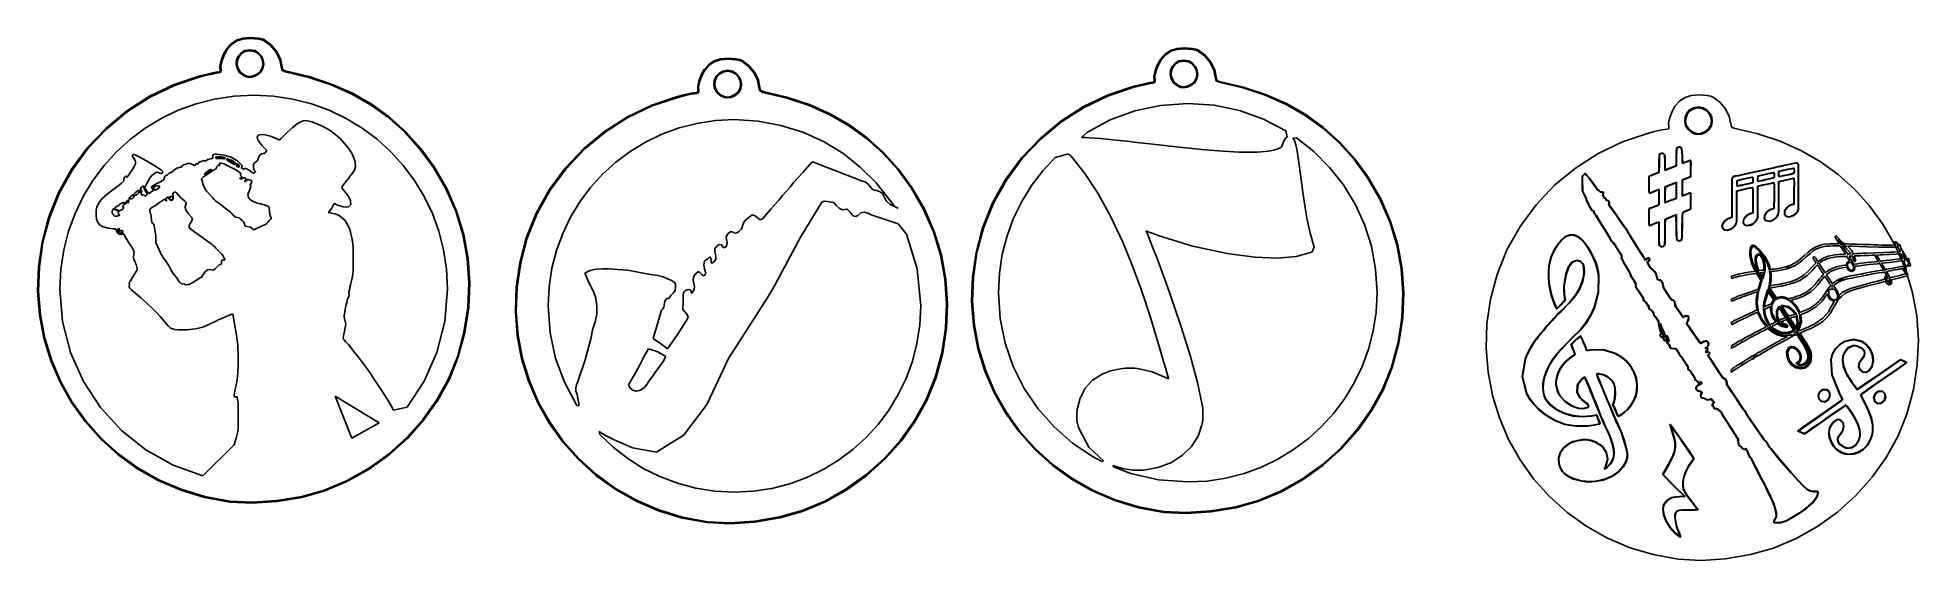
# Model space of a CAD drawing. Extents: x 23 to 468, y 457 to 580.
import ezdxf

# ---------------------------------------------------------------- set-up
doc = ezdxf.new("R2010")
doc.units = 0
doc.layers.get('0').update_dxf_attribs({"linetype": 'CONTINUOUS'})

msp = doc.modelspace()

# ---------------------------------------------------------------- linework, layer by layer
at = {"color": 0}
for p, q in [((68.997, 578.947), (67.8519, 577.684)), ((68.0325, 577.547), (69.143, 578.781)), ((70.2441, 579.783), (68.997, 578.947)), ((69.143, 578.781), (70.3393, 579.586)), ((71.7077, 580.245), (70.2441, 579.783)), ((70.3393, 579.586), (71.749, 580.023)), ((73.502, 580.386), (71.7077, 580.245)), ((71.749, 580.023), (73.502, 580.157)), ((75.4475, 580.231), (73.502, 580.386)), ((73.502, 580.157), (75.4119, 580.005)), ((75.4119, 580.005), (76.2123, 579.843)), ((76.2674, 580.065), (75.4475, 580.231)), ((76.2123, 579.843), (76.7553, 579.653)), ((76.8615, 579.854), (76.2674, 580.065)), ((76.7553, 579.653), (78.2782, 578.513)), ((78.438, 578.675), (76.8615, 579.854)), ((79.7676, 577.053), (78.438, 578.675)), ((66.6076, 575.014), (66.3127, 573.631)), ((66.5399, 573.606), (66.8253, 574.95)), ((67.1491, 576.471), (66.6076, 575.014)), ((66.8253, 574.95), (67.3573, 576.375)), ((67.8519, 577.684), (67.1491, 576.471)), ((67.3573, 576.375), (68.0325, 577.547)), ((70.2412, 575.084), (70.1492, 574.072)), ((70.6328, 576.016), (70.2412, 575.084)), ((70.3735, 574.082), (70.4617, 575.028)), ((70.4617, 575.028), (70.8244, 575.896)), ((71.3052, 576.788), (70.6328, 576.016)), ((70.8244, 575.896), (71.4446, 576.612)), ((72.2327, 577.31), (71.3052, 576.788)), ((71.4446, 576.612), (72.3057, 577.099)), ((73.3915, 577.504), (72.2327, 577.31)), ((72.3057, 577.099), (73.3915, 577.275)), ((74.53, 577.307), (73.3915, 577.504)), ((73.3915, 577.275), (74.4541, 577.092)), ((74.4541, 577.092), (75.3152, 576.598)), ((75.4546, 576.774), (74.53, 577.307)), ((75.3152, 576.598), (75.9492, 575.871)), ((76.1393, 575.994), (75.4546, 576.774)), ((75.9492, 575.871), (76.3393, 574.996)), ((76.5584, 575.056), (76.1393, 575.994)), ((76.3393, 574.996), (76.4589, 574.058)), ((76.6837, 574.047), (76.5584, 575.056)), ((78.2782, 578.513), (79.5775, 576.926)), ((79.5775, 576.926), (80.4746, 575.151)), ((80.6909, 575.229), (79.7676, 577.053)), ((80.4746, 575.151), (80.8108, 573.454)), ((81.0383, 573.454), (80.6909, 575.229)), ((183.307, 574.911), (182.058, 574.079)), ((182.205, 573.913), (183.402, 574.717)), ((184.77, 575.373), (183.307, 574.911)), ((183.402, 574.717), (184.81, 575.155)), ((186.563, 575.515), (184.77, 575.373)), ((184.81, 575.155), (186.563, 575.289)), ((188.509, 575.363), (186.563, 575.515)), ((186.563, 575.289), (188.474, 575.137)), ((188.474, 575.137), (189.273, 574.975)), ((189.33, 575.197), (188.509, 575.363)), ((189.273, 574.975), (189.818, 574.781)), ((189.924, 574.982), (189.33, 575.197)), ((189.818, 574.781), (191.341, 573.645)), ((191.5, 573.807), (189.924, 574.982)), ((288.899, 575.232), (288.196, 574.015)), ((288.404, 573.924), (289.081, 575.098)), ((290.044, 576.495), (288.899, 575.232)), ((289.081, 575.098), (290.191, 576.33)), ((291.292, 577.331), (290.044, 576.495)), ((290.191, 576.33), (291.387, 577.134)), ((292.756, 577.794), (291.292, 577.331)), ((291.387, 577.134), (292.796, 577.571)), ((292.352, 574.336), (291.681, 573.564)), ((293.28, 574.858), (292.352, 574.336)), ((292.491, 574.16), (293.353, 574.647)), ((294.549, 577.935), (292.756, 577.794)), ((292.796, 577.571), (294.549, 577.705)), ((294.439, 575.052), (293.28, 574.858)), ((293.353, 574.647), (294.439, 574.827)), ((295.577, 574.855), (294.439, 575.052)), ((294.439, 574.827), (295.503, 574.643)), ((296.495, 577.779), (294.549, 577.935)), ((294.549, 577.705), (296.459, 577.554)), ((295.503, 574.643), (296.362, 574.146)), ((296.502, 574.322), (295.577, 574.855)), ((296.459, 577.554), (297.259, 577.391)), ((297.314, 577.614), (296.495, 577.779)), ((297.186, 573.543), (296.502, 574.322)), ((297.259, 577.391), (297.804, 577.201)), ((297.908, 577.402), (297.314, 577.614)), ((297.804, 577.201), (299.325, 576.061)), ((299.486, 576.224), (297.908, 577.402)), ((299.325, 576.061), (300.625, 574.474)), ((300.816, 574.601), (299.486, 576.224)), ((300.625, 574.474), (301.523, 572.699)), ((301.739, 572.777), (300.816, 574.601)), ((61.5678, 571.309), (55.4524, 569.281)), ((55.5378, 569.069), (61.626, 571.087)), ((63.0273, 571.676), (61.5678, 571.309)), ((61.626, 571.087), (63.0813, 571.458)), ((64.335, 571.976), (63.0273, 571.676)), ((63.0813, 571.458), (64.3834, 571.754)), ((65.3479, 572.181), (64.335, 571.976)), ((64.3834, 571.754), (65.3881, 571.955)), ((65.9377, 572.255), (65.3479, 572.181)), ((65.3881, 571.955), (65.9363, 572.026)), ((65.9363, 572.026), (66.5095, 572.188)), ((66.354, 572.357), (65.9377, 572.255)), ((66.3127, 573.631), (66.3706, 572.611)), ((66.3706, 572.611), (66.354, 572.357)), ((66.5095, 572.188), (66.5826, 572.692)), ((66.5826, 572.692), (66.5399, 573.606)), ((70.1492, 574.072), (70.3763, 573.059)), ((70.5831, 573.144), (70.3735, 574.082)), ((70.3763, 573.059), (70.9415, 572.135)), ((71.1094, 572.283), (70.5831, 573.144)), ((70.9415, 572.135), (71.8647, 571.38)), ((71.9776, 571.578), (71.1094, 572.283)), ((71.8647, 571.38), (72.62, 571.055)), ((72.6817, 571.267), (71.9776, 571.578)), ((72.62, 571.055), (73.3806, 570.96)), ((73.3778, 571.179), (72.6817, 571.267)), ((74.1204, 571.313), (73.3778, 571.179)), ((73.3806, 570.96), (74.1839, 571.101)), ((74.9653, 571.673), (74.1204, 571.313)), ((74.1839, 571.101), (75.0715, 571.475)), ((75.7961, 572.315), (74.9653, 571.673)), ((75.0715, 571.475), (75.9629, 572.167)), ((76.2868, 573.137), (75.7961, 572.315)), ((75.9629, 572.167), (76.4921, 573.056)), ((76.4589, 574.058), (76.2868, 573.137)), ((76.4921, 573.056), (76.6837, 574.047)), ((80.8108, 573.454), (81.0246, 572.632)), ((81.0246, 572.632), (81.7301, 572.255)), ((81.2052, 572.774), (81.0383, 573.454)), ((81.7742, 572.477), (81.2052, 572.774)), ((81.7301, 572.255), (87.3813, 570.921)), ((87.4434, 571.137), (81.7742, 572.477)), ((87.3813, 570.921), (92.6553, 569.168)), ((92.7379, 569.38), (87.4434, 571.137)), ((179.67, 570.145), (179.375, 568.762)), ((179.601, 568.734), (179.888, 570.082)), ((180.21, 571.602), (179.67, 570.145)), ((179.888, 570.082), (180.418, 571.507)), ((180.913, 572.816), (180.21, 571.602)), ((180.418, 571.507), (181.095, 572.678)), ((182.058, 574.079), (180.913, 572.816)), ((181.095, 572.678), (182.205, 573.913)), ((183.304, 570.212), (183.212, 569.2)), ((183.695, 571.147), (183.304, 570.212)), ((183.436, 569.214), (183.525, 570.159)), ((183.525, 570.159), (183.887, 571.027)), ((184.368, 571.916), (183.695, 571.147)), ((183.887, 571.027), (184.507, 571.743)), ((185.294, 572.442), (184.368, 571.916)), ((184.507, 571.743), (185.367, 572.23)), ((186.453, 572.636), (185.294, 572.442)), ((185.367, 572.23), (186.453, 572.407)), ((187.591, 572.438), (186.453, 572.636)), ((186.453, 572.407), (187.517, 572.223)), ((187.517, 572.223), (188.378, 571.729)), ((188.517, 571.906), (187.591, 572.438)), ((188.378, 571.729), (189.012, 571.003)), ((189.202, 571.126), (188.517, 571.906)), ((189.012, 571.003), (189.402, 570.128)), ((189.621, 570.188), (189.202, 571.126)), ((189.402, 570.128), (189.52, 569.186)), ((189.746, 569.179), (189.621, 570.188)), ((191.341, 573.645), (192.64, 572.057)), ((192.83, 572.181), (191.5, 573.807)), ((192.64, 572.057), (193.537, 570.283)), ((193.754, 570.361), (192.83, 572.181)), ((193.537, 570.283), (193.874, 568.586)), ((194.101, 568.586), (193.754, 570.361)), ((286.985, 569.807), (286.395, 569.729)), ((287.401, 569.905), (286.985, 569.807)), ((287.654, 572.562), (287.361, 571.179)), ((287.361, 571.179), (287.419, 570.159)), ((287.419, 570.159), (287.401, 569.905)), ((287.557, 569.74), (287.631, 570.241)), ((287.587, 571.154), (287.874, 572.495)), ((287.631, 570.241), (287.587, 571.154)), ((288.196, 574.015), (287.654, 572.562)), ((287.874, 572.495), (288.404, 573.924)), ((291.288, 572.629), (291.196, 571.616)), ((291.196, 571.616), (291.423, 570.604)), ((291.681, 573.564), (291.288, 572.629)), ((291.422, 571.634), (291.51, 572.576)), ((291.63, 570.692), (291.422, 571.634)), ((291.423, 570.604), (291.99, 569.683)), ((291.51, 572.576), (291.871, 573.447)), ((292.158, 569.831), (291.63, 570.692)), ((291.871, 573.447), (292.491, 574.16)), ((293.025, 569.126), (292.158, 569.831)), ((296.843, 569.867), (296.014, 569.225)), ((296.362, 574.146), (296.998, 573.419)), ((297.334, 570.685), (296.843, 569.867)), ((296.998, 573.419), (297.386, 572.544)), ((297.01, 569.715), (297.541, 570.604)), ((297.605, 572.604), (297.186, 573.543)), ((297.506, 571.606), (297.334, 570.685)), ((297.386, 572.544), (297.506, 571.606)), ((297.541, 570.604), (297.731, 571.595)), ((297.731, 571.595), (297.605, 572.604)), ((301.523, 572.699), (301.858, 571.003)), ((302.087, 571.003), (301.739, 572.777)), ((301.858, 571.003), (302.072, 570.184)), ((302.072, 570.184), (302.777, 569.803)), ((302.252, 570.322), (302.087, 571.003)), ((302.821, 570.025), (302.252, 570.322)), ((302.777, 569.803), (308.428, 568.47)), ((308.49, 568.685), (302.821, 570.025)), ((49.6658, 566.505), (44.2764, 563.047)), ((44.4115, 562.86), (49.7777, 566.304)), ((55.4524, 569.281), (49.6658, 566.505)), ((49.7777, 566.304), (55.5378, 569.069)), ((60.6559, 564.709), (65.0529, 565.838)), ((65.0529, 565.838), (69.6087, 566.536)), ((69.6087, 566.536), (74.301, 566.769)), ((74.301, 566.769), (78.9919, 566.536)), ((78.9919, 566.536), (83.5477, 565.838)), ((83.5477, 565.838), (87.9436, 564.709)), ((92.6553, 569.168), (97.5596, 566.999)), ((97.6616, 567.2), (92.7379, 569.38)), ((97.5596, 566.999), (102.102, 564.402)), ((102.224, 564.589), (97.6616, 567.2)), ((174.631, 566.441), (168.515, 564.413)), ((168.599, 564.198), (174.687, 566.219)), ((176.09, 566.808), (174.631, 566.441)), ((174.687, 566.219), (176.144, 566.586)), ((177.397, 567.108), (176.09, 566.808)), ((176.144, 566.586), (177.446, 566.882)), ((178.41, 567.309), (177.397, 567.108)), ((177.446, 566.882), (178.449, 567.087)), ((178.999, 567.387), (178.41, 567.309)), ((178.449, 567.087), (178.999, 567.161)), ((179.415, 567.485), (178.999, 567.387)), ((178.999, 567.161), (179.571, 567.323)), ((179.375, 568.762), (179.433, 567.739)), ((179.433, 567.739), (179.415, 567.485)), ((179.571, 567.323), (179.645, 567.821)), ((179.645, 567.821), (179.601, 568.734)), ((183.212, 569.2), (183.439, 568.187)), ((183.646, 568.276), (183.436, 569.214)), ((183.439, 568.187), (184.004, 567.267)), ((184.172, 567.415), (183.646, 568.276)), ((184.004, 567.267), (184.926, 566.512)), ((185.04, 566.709), (184.172, 567.415)), ((184.926, 566.512), (185.682, 566.187)), ((185.745, 566.399), (185.04, 566.709)), ((185.682, 566.187), (186.443, 566.092)), ((186.44, 566.311), (185.745, 566.399)), ((187.183, 566.445), (186.44, 566.311)), ((186.443, 566.092), (187.246, 566.233)), ((188.028, 566.808), (187.183, 566.445)), ((187.246, 566.233), (188.134, 566.603)), ((188.859, 567.447), (188.028, 566.808)), ((188.134, 566.603), (189.025, 567.295)), ((189.348, 568.269), (188.859, 567.447)), ((189.025, 567.295), (189.555, 568.184)), ((189.52, 569.186), (189.348, 568.269)), ((189.555, 568.184), (189.746, 569.179)), ((193.874, 568.586), (194.087, 567.764)), ((194.087, 567.764), (194.793, 567.383)), ((194.268, 567.902), (194.101, 568.586)), ((194.835, 567.609), (194.268, 567.902)), ((194.793, 567.383), (200.444, 566.05)), ((200.504, 566.268), (194.835, 567.609)), ((200.444, 566.05), (205.718, 564.3)), ((205.799, 564.511), (200.504, 566.268)), ((276.499, 566.829), (270.713, 564.053)), ((270.824, 563.852), (276.585, 566.618)), ((282.615, 568.858), (276.499, 566.829)), ((276.585, 566.618), (282.673, 568.639)), ((284.074, 569.225), (282.615, 568.858)), ((282.673, 568.639), (284.128, 569.002)), ((285.382, 569.524), (284.074, 569.225)), ((284.128, 569.002), (285.432, 569.302)), ((286.395, 569.729), (285.382, 569.524)), ((285.432, 569.302), (286.435, 569.503)), ((286.435, 569.503), (286.985, 569.577)), ((286.985, 569.577), (287.557, 569.74)), ((291.99, 569.683), (292.912, 568.928)), ((292.912, 568.928), (293.667, 568.604)), ((293.73, 568.815), (293.025, 569.126)), ((293.667, 568.604), (294.428, 568.508)), ((294.426, 568.727), (293.73, 568.815)), ((295.169, 568.861), (294.426, 568.727)), ((294.428, 568.508), (295.231, 568.65)), ((296.014, 569.225), (295.169, 568.861)), ((295.231, 568.65), (296.118, 569.023)), ((296.118, 569.023), (297.01, 569.715)), ((308.428, 568.47), (313.702, 566.72)), ((313.785, 566.928), (308.49, 568.685)), ((313.702, 566.72), (318.607, 564.547)), ((318.709, 564.748), (313.785, 566.928)), ((411.812, 565.4), (410.665, 564.138)), ((413.06, 566.233), (411.812, 565.4)), ((414.521, 566.695), (413.06, 566.233)), ((416.317, 566.84), (414.521, 566.695)), ((418.264, 566.685), (416.317, 566.84)), ((419.082, 566.519), (418.264, 566.685)), ((419.675, 566.307), (419.082, 566.519)), ((421.252, 565.132), (419.675, 566.307)), ((44.2764, 563.047), (39.3555, 558.969)), ((39.5125, 558.804), (44.4115, 562.86)), ((48.6463, 558.934), (52.4302, 561.234)), ((52.4302, 561.234), (56.4402, 563.167)), ((56.4402, 563.167), (60.6559, 564.709)), ((87.9436, 564.709), (92.159, 563.167)), ((92.159, 563.167), (96.1704, 561.234)), ((96.1704, 561.234), (99.9532, 558.934)), ((102.102, 564.402), (106.292, 561.372)), ((106.434, 561.548), (102.224, 564.589)), ((106.292, 561.372), (110.14, 557.904)), ((110.3, 558.066), (106.434, 561.548)), ((162.728, 561.636), (157.339, 558.176)), ((157.474, 557.992), (162.839, 561.435)), ((168.515, 564.413), (162.728, 561.636)), ((162.839, 561.435), (168.599, 564.198)), ((183.557, 560.737), (188.068, 560.963)), ((188.068, 560.963), (193.653, 560.617)), ((205.718, 564.3), (210.621, 562.13)), ((210.723, 562.331), (205.799, 564.511)), ((210.621, 562.13), (215.164, 559.53)), ((215.287, 559.721), (210.723, 562.331)), ((270.713, 564.053), (265.325, 560.596)), ((265.46, 560.409), (270.824, 563.852)), ((271.632, 558.003), (277.015, 560.878)), ((277.015, 560.878), (282.804, 563.009)), ((282.804, 563.009), (288.935, 564.332)), ((288.935, 564.332), (295.348, 564.783)), ((295.348, 564.783), (301.604, 564.353)), ((301.604, 564.353), (307.596, 563.09)), ((307.596, 563.09), (313.264, 561.061)), ((313.264, 561.061), (318.551, 558.317)), ((318.607, 564.547), (323.15, 561.95)), ((323.272, 562.137), (318.709, 564.748)), ((323.15, 561.95), (327.341, 558.92)), ((327.483, 559.096), (323.272, 562.137)), ((409.423, 561.467), (409.127, 560.084)), ((409.963, 562.924), (409.423, 561.467)), ((410.665, 564.138), (409.963, 562.924)), ((413.057, 561.534), (412.965, 560.522)), ((413.448, 562.469), (413.057, 561.534)), ((413.191, 560.539), (413.279, 561.478)), ((413.279, 561.478), (413.639, 562.349)), ((414.119, 563.241), (413.448, 562.469)), ((413.639, 562.349), (414.26, 563.065)), ((415.047, 563.764), (414.119, 563.241)), ((414.26, 563.065), (415.121, 563.548)), ((416.207, 563.958), (415.047, 563.764)), ((415.121, 563.548), (416.207, 563.728)), ((417.343, 563.76), (416.207, 563.958)), ((416.207, 563.728), (417.269, 563.545)), ((417.269, 563.545), (418.13, 563.051)), ((418.267, 563.227), (417.343, 563.76)), ((418.13, 563.051), (418.765, 562.324)), ((418.955, 562.448), (418.267, 563.227)), ((418.765, 562.324), (419.153, 561.449)), ((419.372, 561.509), (418.955, 562.448)), ((419.153, 561.449), (419.273, 560.507)), ((419.499, 560.5), (419.372, 561.509)), ((422.582, 563.506), (421.252, 565.132)), ((423.506, 561.682), (422.582, 563.506)), ((423.852, 559.908), (423.506, 561.682)), ((39.3555, 558.969), (34.9718, 554.344)), ((35.1469, 554.196), (39.5125, 558.804)), ((45.1143, 556.295), (48.6463, 558.934)), ((75.3773, 557.287), (75.1071, 556.846)), ((75.1071, 556.846), (75.2754, 556.193)), ((76.036, 557.445), (75.3773, 557.287)), ((77.0488, 557.343), (76.036, 557.445)), ((78.3043, 557.018), (77.0488, 557.343)), ((79.6505, 556.472), (78.3043, 557.018)), ((80.1204, 556.256), (79.6505, 556.472)), ((80.778, 556.493), (80.4471, 556.225)), ((81.2726, 556.959), (80.778, 556.493)), ((81.9231, 557.611), (81.2726, 556.959)), ((83.4842, 559.103), (81.9231, 557.611)), ((84.8582, 560.13), (83.4842, 559.103)), ((85.4495, 560.469), (84.8582, 560.13)), ((85.9758, 560.652), (85.4495, 560.469)), ((86.7198, 560.716), (85.9758, 560.652)), ((88.1613, 560.409), (86.7174, 560.716)), ((86.7174, 560.716), (86.7198, 560.716)), ((90.1513, 559.58), (88.1613, 560.409)), ((91.4605, 558.909), (90.1513, 559.58)), ((92.625, 558.19), (91.4605, 558.909)), ((93.6957, 557.385), (92.625, 558.19)), ((94.7304, 556.461), (93.6957, 557.385)), ((96.6996, 554.224), (94.7304, 556.461)), ((99.9532, 558.934), (103.485, 556.295)), ((110.14, 557.904), (113.651, 553.995)), ((113.826, 554.14), (110.3, 558.066)), ((157.339, 558.176), (152.418, 554.101)), ((152.574, 553.935), (157.474, 557.992)), ((167.045, 555.639), (170.9, 557.498)), ((170.9, 557.498), (174.953, 558.983)), ((174.953, 558.983), (179.179, 560.066)), ((179.179, 560.066), (183.557, 560.737)), ((193.653, 560.617), (199.059, 559.608)), ((199.059, 559.608), (204.235, 557.971)), ((204.235, 557.971), (209.127, 555.756)), ((215.164, 559.53), (219.355, 556.503)), ((219.497, 556.676), (215.287, 559.721)), ((219.355, 556.503), (223.201, 553.036)), ((223.361, 553.194), (219.497, 556.676)), ((260.404, 556.521), (256.019, 551.893)), ((265.325, 560.596), (260.404, 556.521)), ((260.56, 556.352), (265.46, 560.409)), ((270.173, 556.747), (271.632, 558.003)), ((271.199, 556.719), (270.173, 556.747)), ((272.051, 556.68), (271.199, 556.719)), ((273.302, 556.588), (272.051, 556.68)), ((274.729, 556.468), (273.302, 556.588)), ((276.187, 556.338), (274.729, 556.468)), ((318.485, 556.535), (318.084, 555.928)), ((318.895, 556.828), (318.485, 556.535)), ((318.551, 558.317), (318.895, 556.828)), ((320.208, 556.567), (321.068, 556.673)), ((320.612, 555.985), (320.208, 556.567)), ((321.068, 556.673), (325.203, 553.392)), ((327.341, 558.92), (331.187, 555.456)), ((331.347, 555.614), (327.483, 559.096)), ((404.382, 557.763), (398.268, 555.734)), ((405.843, 558.13), (404.382, 557.763)), ((407.151, 558.43), (405.843, 558.13)), ((408.164, 558.634), (407.151, 558.43)), ((408.753, 558.708), (408.164, 558.634)), ((409.169, 558.811), (408.753, 558.708)), ((409.127, 560.084), (409.183, 559.065)), ((409.183, 559.065), (409.169, 558.811)), ((412.965, 560.522), (413.191, 559.513)), ((413.399, 559.597), (413.191, 560.539)), ((413.191, 559.513), (413.755, 558.585)), ((413.925, 558.736), (413.399, 559.597)), ((413.755, 558.585), (414.68, 557.833)), ((414.793, 558.031), (413.925, 558.736)), ((414.68, 557.833), (415.435, 557.509)), ((415.498, 557.724), (414.793, 558.031)), ((415.435, 557.509), (416.197, 557.414)), ((416.193, 557.632), (415.498, 557.724)), ((416.934, 557.766), (416.193, 557.632)), ((416.197, 557.414), (416.997, 557.555)), ((417.781, 558.126), (416.934, 557.766)), ((416.997, 557.555), (417.886, 557.925)), ((418.61, 558.768), (417.781, 558.126)), ((417.886, 557.925), (418.779, 558.617)), ((419.1, 559.59), (418.61, 558.768)), ((418.779, 558.617), (419.308, 559.506)), ((419.273, 560.507), (419.1, 559.59)), ((419.308, 559.506), (419.499, 560.5)), ((424.021, 559.223), (423.852, 559.908)), ((424.589, 558.931), (424.021, 559.223)), ((430.258, 557.59), (424.589, 558.931)), ((435.554, 555.833), (430.258, 557.59)), ((34.9718, 554.344), (31.1947, 549.233)), ((31.3862, 549.106), (35.1469, 554.196)), ((38.8952, 550.076), (41.8564, 553.332)), ((41.8564, 553.332), (45.1143, 556.295)), ((45.6516, 552.573), (45.6131, 552.207)), ((45.6131, 552.207), (45.9853, 551.709)), ((45.7824, 552.683), (45.6516, 552.573)), ((45.9617, 552.69), (45.7824, 552.683)), ((46.3684, 552.552), (45.9617, 552.69)), ((47.0366, 552.228), (46.3684, 552.552)), ((48.8943, 551.205), (47.0366, 552.228)), ((64.601, 552.457), (64.5844, 552.154)), ((64.5844, 552.154), (64.6067, 551.956)), ((64.7651, 552.672), (64.601, 552.457)), ((64.6067, 551.956), (64.6271, 551.847)), ((65.0794, 552.768), (64.7651, 552.672)), ((65.5683, 552.785), (65.0794, 552.768)), ((65.3161, 552.041), (65.2999, 551.953)), ((65.2999, 551.953), (65.4156, 551.759)), ((65.4032, 552.111), (65.3161, 552.041)), ((65.6967, 552.15), (65.4032, 552.111)), ((65.4763, 551.953), (65.7105, 551.977)), ((65.4981, 551.91), (65.4763, 551.953)), ((67.2772, 552.577), (65.5683, 552.785)), ((66.6337, 552.14), (65.6953, 552.15)), ((65.6953, 552.15), (65.6967, 552.15)), ((65.7105, 551.977), (66.7039, 551.946)), ((66.5716, 551.953), (65.9116, 551.903)), ((66.7039, 551.946), (66.5716, 551.953)), ((67.4303, 551.984), (66.6337, 552.14)), ((68.9557, 552.041), (67.2772, 552.577)), ((67.4949, 551.96), (67.4303, 551.984)), ((67.5598, 551.896), (67.4949, 551.96)), ((70.528, 551.113), (68.9557, 552.041)), ((75.5978, 552.372), (75.1734, 551.261)), ((75.2754, 556.193), (75.4793, 555.833)), ((75.4793, 555.833), (75.7728, 555.431)), ((76.1792, 552.852), (75.5978, 552.372)), ((75.7728, 555.431), (76.2123, 554.919)), ((76.5722, 552.912), (76.1792, 552.852)), ((76.2123, 554.919), (76.8558, 554.228)), ((76.8325, 552.954), (76.5722, 552.912)), ((77.0364, 553.12), (76.8325, 552.954)), ((76.8558, 554.228), (77.1783, 553.875)), ((77.2322, 553.41), (77.0364, 553.12)), ((77.1783, 553.875), (77.312, 553.699)), ((77.3148, 553.6), (77.2322, 553.41)), ((77.312, 553.699), (77.3148, 553.6)), ((80.2802, 556.186), (80.1204, 556.256)), ((80.3494, 556.158), (80.2802, 556.186)), ((80.3533, 556.168), (80.3494, 556.158)), ((80.4471, 556.225), (80.3533, 556.168)), ((96.9627, 553.836), (96.6996, 554.224)), ((97.2799, 553.325), (96.9627, 553.836)), ((97.5734, 552.827), (97.2799, 553.325)), ((97.7706, 552.454), (97.5734, 552.827)), ((98.2363, 551.18), (97.7706, 552.454)), ((103.485, 556.295), (106.744, 553.332)), ((106.744, 553.332), (109.706, 550.076)), ((113.651, 553.995), (116.836, 549.638)), ((117.025, 549.765), (113.826, 554.14)), ((152.418, 554.101), (148.034, 549.476)), ((148.208, 549.328), (152.574, 553.935)), ((160.014, 550.894), (163.409, 553.431)), ((163.409, 553.431), (167.045, 555.639)), ((209.127, 555.756), (213.684, 552.993)), ((213.684, 552.993), (217.855, 549.734)), ((223.201, 553.036), (226.712, 549.127)), ((226.888, 549.268), (223.361, 553.194)), ((256.194, 551.744), (260.56, 556.352)), ((261.035, 548.802), (264.001, 551.995)), ((264.001, 551.995), (267.12, 552.873)), ((267.12, 552.873), (267.389, 552.655)), ((267.389, 552.655), (267.747, 552.277)), ((267.747, 552.277), (270.987, 548.241)), ((277.537, 556.2), (276.187, 556.338)), ((279.221, 556.02), (277.537, 556.2)), ((280.968, 555.826), (279.221, 556.02)), ((283.393, 555.547), (280.968, 555.826)), ((287.109, 555.121), (283.393, 555.547)), ((294.079, 554.341), (287.109, 555.121)), ((299.478, 553.805), (294.079, 554.341)), ((303.802, 553.466), (299.478, 553.805)), ((307.553, 553.275), (303.802, 553.466)), ((308.78, 553.258), (307.553, 553.275)), ((310.332, 553.258), (308.78, 553.258)), ((311.784, 553.275), (310.332, 553.258)), ((312.718, 553.307), (311.784, 553.275)), ((314.398, 553.48), (312.718, 553.307)), ((315.72, 553.709), (314.398, 553.48)), ((316.708, 554.006), (315.72, 553.709)), ((317.39, 554.366), (316.708, 554.006)), ((317.594, 554.56), (317.39, 554.366)), ((317.71, 554.856), (317.594, 554.56)), ((318.084, 555.928), (317.71, 554.856)), ((320.938, 555.004), (320.612, 555.985)), ((321.171, 553.963), (320.938, 555.004)), ((321.425, 552.485), (321.171, 553.963)), ((321.75, 550.22), (321.425, 552.485)), ((325.203, 553.392), (328.923, 549.652)), ((331.187, 555.456), (334.698, 551.543)), ((334.874, 551.688), (331.347, 555.614)), ((392.479, 552.958), (387.092, 549.501)), ((398.268, 555.734), (392.479, 552.958)), ((406.901, 552.746), (406.873, 550.584)), ((407.187, 552.962), (406.901, 552.746)), ((406.975, 550.584), (407.003, 552.697)), ((407.003, 552.697), (407.25, 552.88)), ((407.748, 553.103), (407.187, 552.962)), ((407.25, 552.88), (407.726, 553.004)), ((407.726, 553.004), (408.104, 552.676)), ((408.189, 552.722), (407.748, 553.103)), ((408.104, 552.676), (408.171, 552.464)), ((408.171, 552.464), (408.217, 552.108)), ((408.27, 552.489), (408.189, 552.722)), ((408.217, 552.108), (408.241, 551.543)), ((408.316, 552.118), (408.27, 552.489)), ((408.34, 551.547), (408.316, 552.118)), ((410.947, 552.041), (410.944, 550.076)), ((410.972, 553.491), (410.947, 552.041)), ((410.993, 553.956), (410.972, 553.491)), ((411.007, 554.094), (410.993, 553.956)), ((411.018, 554.143), (411.007, 554.094)), ((411.032, 554.179), (411.018, 554.143)), ((411.406, 554.447), (411.032, 554.179)), ((411.05, 552.041), (411.074, 553.484)), ((411.05, 550.005), (411.05, 552.041)), ((411.074, 553.484), (411.095, 553.946)), ((411.095, 553.946), (411.11, 554.08)), ((411.11, 554.08), (411.117, 554.119)), ((411.117, 554.122), (411.445, 554.351)), ((411.117, 554.119), (411.117, 554.122)), ((411.642, 554.503), (411.406, 554.447)), ((411.445, 554.351), (411.656, 554.408)), ((411.861, 554.496), (411.639, 554.503)), ((411.639, 554.503), (411.642, 554.503)), ((411.653, 554.408), (411.84, 554.401)), ((411.656, 554.408), (411.653, 554.408)), ((411.84, 554.401), (412.069, 554.281)), ((412.14, 554.348), (411.861, 554.496)), ((412.069, 554.281), (412.21, 553.974)), ((412.305, 553.999), (412.14, 554.348)), ((412.21, 553.974), (412.295, 553.346)), ((412.295, 553.346), (412.344, 552.274)), ((412.39, 553.353), (412.305, 553.999)), ((412.344, 552.274), (412.397, 550.534)), ((412.443, 552.277), (412.39, 553.353)), ((412.489, 550.679), (412.443, 552.277)), ((440.475, 553.653), (435.554, 555.833)), ((445.04, 551.042), (440.475, 553.653)), ((31.1947, 549.233), (28.0941, 543.698)), ((28.2994, 543.599), (31.3862, 549.106)), ((36.2536, 546.541), (38.8952, 550.076)), ((43.9829, 547.561), (43.6809, 547.307)), ((44.093, 547.564), (43.9829, 547.561)), ((44.1978, 547.497), (44.093, 547.564)), ((44.2793, 547.278), (44.1978, 547.497)), ((44.5643, 547.638), (44.2793, 547.278)), ((45.7193, 549.3), (44.5643, 547.638)), ((46.0996, 549.991), (45.7193, 549.3)), ((45.9853, 551.709), (46.2802, 551.307)), ((46.3021, 550.492), (46.0996, 549.991)), ((46.2802, 551.307), (46.3543, 550.933)), ((46.3543, 550.933), (46.3021, 550.492)), ((49.9223, 550.601), (48.8943, 551.205)), ((49.6037, 547.014), (50.2049, 547.737)), ((50.9104, 549.995), (49.9223, 550.601)), ((50.2049, 547.737), (51.1514, 548.439)), ((51.7744, 549.434), (50.9104, 549.995)), ((51.1514, 548.439), (51.5303, 548.509)), ((51.5303, 548.509), (51.8873, 548.337)), ((52.4387, 548.965), (51.7744, 549.434)), ((51.8873, 548.337), (52.2718, 548.174)), ((52.2718, 548.174), (52.6327, 548.312)), ((52.6948, 548.749), (52.4387, 548.965)), ((52.6327, 548.312), (52.772, 548.569)), ((52.772, 548.569), (52.6948, 548.749)), ((53.2666, 547.497), (53.1026, 547.031)), ((53.5174, 547.712), (53.2666, 547.497)), ((53.8977, 547.882), (53.5174, 547.712)), ((54.0452, 548.047), (53.8977, 547.882)), ((54.2932, 548.308), (54.0452, 548.047)), ((54.8086, 548.545), (54.2932, 548.308)), ((55.1296, 548.689), (54.8086, 548.545)), ((55.3477, 548.89), (55.1296, 548.689)), ((56.0903, 549.434), (55.3477, 548.89)), ((56.9461, 549.674), (56.0903, 549.434)), ((57.1885, 549.688), (56.9461, 549.674)), ((57.2837, 549.868), (57.1885, 549.688)), ((57.4008, 550.055), (57.2837, 549.868)), ((57.5236, 550.182), (57.4008, 550.055)), ((57.6157, 550.227), (57.5236, 550.182)), ((57.7702, 550.291), (57.6157, 550.227)), ((58.2013, 550.446), (57.7702, 550.291)), ((58.7195, 550.609), (58.2013, 550.446)), ((59.0243, 550.63), (58.7195, 550.609)), ((59.9504, 550.242), (59.0243, 550.63)), ((60.1846, 550.079), (59.9504, 550.242)), ((60.3141, 550.125), (60.1846, 550.079)), ((60.4298, 550.175), (60.3141, 550.125)), ((60.4531, 550.231), (60.4298, 550.175)), ((60.6488, 550.541), (60.4531, 550.231)), ((60.9822, 550.457), (60.6488, 550.541)), ((61.0306, 550.411), (60.9822, 550.457)), ((61.1022, 550.446), (61.0306, 550.411)), ((61.1808, 550.499), (61.1022, 550.446)), ((61.2263, 550.623), (61.1808, 550.499)), ((61.335, 550.877), (61.2263, 550.623)), ((61.5611, 550.997), (61.335, 550.877)), ((61.7209, 551.014), (61.5611, 550.997)), ((61.8504, 550.958), (61.7209, 551.014)), ((62.1136, 551.152), (61.8504, 550.958)), ((62.4346, 551.243), (62.1136, 551.152)), ((62.8717, 547.755), (62.4184, 547.426)), ((62.6967, 551.173), (62.4346, 551.243)), ((62.6731, 548.104), (62.6703, 548.033)), ((62.6703, 548.033), (62.738, 547.97)), ((62.7144, 548.167), (62.6731, 548.104)), ((62.7821, 551.035), (62.6967, 551.173)), ((62.877, 548.333), (62.7144, 548.167)), ((62.738, 547.97), (62.8276, 547.977)), ((62.913, 551.145), (62.7821, 551.035)), ((62.8276, 547.977), (62.913, 548.012)), ((63.5868, 548.231), (62.8717, 547.755)), ((63.5427, 548.859), (62.877, 548.333)), ((63.3003, 551.423), (62.913, 551.145)), ((62.913, 548.012), (63.179, 548.146)), ((63.161, 548.337), (63.6461, 548.721)), ((63.6834, 548.651), (63.161, 548.337)), ((63.179, 548.146), (63.7438, 548.478)), ((63.7893, 551.607), (63.3003, 551.423)), ((63.8761, 549.084), (63.5427, 548.859)), ((64.2952, 548.682), (63.5868, 548.231)), ((63.6461, 548.721), (63.9685, 548.936)), ((64.0913, 548.936), (63.6834, 548.651)), ((63.7438, 548.478), (64.207, 548.809)), ((64.4507, 551.794), (63.7893, 551.607)), ((64.0002, 549.152), (63.8761, 549.084)), ((63.9685, 548.936), (64.0789, 549)), ((64.1064, 549.187), (64.0002, 549.152)), ((64.0789, 549), (64.1064, 549.014)), ((64.1558, 548.996), (64.0913, 548.936)), ((64.2938, 549.123), (64.1064, 549.187)), ((64.1064, 549.014), (64.1558, 548.996)), ((64.207, 548.809), (64.3516, 548.954)), ((64.3488, 549.067), (64.2938, 549.123)), ((64.7252, 548.922), (64.2952, 548.682)), ((64.3516, 548.954), (64.3488, 549.067)), ((64.6271, 551.847), (64.4507, 551.794)), ((64.885, 549), (64.7252, 548.922)), ((64.94, 549.049), (64.885, 549)), ((65.1771, 549.219), (64.94, 549.049)), ((65.3891, 549.346), (65.1771, 549.219)), ((65.472, 549.603), (65.3891, 549.346)), ((65.4156, 551.759), (65.5024, 551.734)), ((65.5066, 549.804), (65.472, 549.603)), ((65.5242, 551.907), (65.4981, 551.91)), ((65.5024, 551.734), (65.6124, 551.73)), ((65.6209, 549.917), (65.5066, 549.804)), ((65.6195, 551.9), (65.5242, 551.907)), ((65.6124, 551.73), (65.9183, 551.73)), ((65.9116, 551.903), (65.6195, 551.9)), ((65.6527, 549.942), (65.6209, 549.917)), ((65.713, 550.005), (65.6527, 549.942)), ((65.9172, 550.139), (65.713, 550.005)), ((66.0344, 550.086), (65.9172, 550.139)), ((65.9183, 551.73), (66.5992, 551.787)), ((66.0936, 549.981), (66.0344, 550.086)), ((66.1127, 549.956), (66.0936, 549.981)), ((66.1335, 550.012), (66.1127, 549.956)), ((66.2065, 550.1), (66.1335, 550.012)), ((66.2065, 550.658), (66.234, 550.323)), ((66.5702, 550.63), (66.2065, 550.658)), ((66.2383, 550.143), (66.2065, 550.1)), ((66.234, 550.323), (66.2383, 550.143)), ((67.2165, 550.474), (66.5702, 550.63)), ((66.5992, 551.787), (67.0525, 551.759)), ((67.0525, 551.759), (67.2373, 551.706)), ((68.0462, 550.111), (67.2165, 550.474)), ((67.2373, 551.706), (67.298, 551.692)), ((67.298, 551.692), (67.3294, 551.684)), ((67.3294, 551.684), (67.3915, 551.688)), ((67.3915, 551.688), (67.4232, 551.706)), ((67.4232, 551.706), (67.4867, 551.744)), ((67.4867, 551.744), (67.5351, 551.787)), ((67.5351, 551.787), (67.5598, 551.822)), ((67.5598, 551.822), (67.5598, 551.896)), ((67.9178, 551.568), (67.9125, 551.498)), ((67.9125, 551.498), (67.9993, 551.332)), ((67.9827, 551.646), (67.9178, 551.568)), ((68.151, 551.649), (67.9827, 551.646)), ((67.9993, 551.332), (68.2583, 551.173)), ((69.106, 549.578), (68.0462, 550.111)), ((68.097, 551.483), (68.1221, 551.48)), ((68.1122, 551.462), (68.097, 551.483)), ((68.3426, 551.325), (68.1122, 551.462)), ((68.1221, 551.48), (68.3602, 551.402)), ((68.4389, 551.554), (68.151, 551.649)), ((68.2583, 551.173), (68.6029, 550.975)), ((68.6954, 551.12), (68.3426, 551.325)), ((68.3602, 551.402), (68.7049, 551.279)), ((68.7532, 551.441), (68.4389, 551.554)), ((68.6029, 550.975), (69.0231, 550.718)), ((69.1197, 550.859), (68.6954, 551.12)), ((68.7049, 551.279), (69.0824, 551.116)), ((69.1653, 551.272), (68.7532, 551.441)), ((69.0231, 550.718), (69.373, 550.499)), ((69.0824, 551.116), (69.5759, 550.845)), ((70.0814, 549.042), (69.106, 549.578)), ((69.4626, 550.647), (69.1197, 550.859)), ((69.6694, 550.989), (69.1653, 551.272)), ((69.373, 550.499), (69.493, 550.432)), ((69.5759, 550.584), (69.4626, 550.647)), ((69.493, 550.432), (69.5357, 550.411)), ((69.5357, 550.411), (69.5896, 550.397)), ((69.5759, 550.845), (69.6793, 550.767)), ((69.5992, 550.573), (69.5759, 550.584)), ((69.5896, 550.397), (69.7495, 550.446)), ((69.6666, 550.598), (69.5992, 550.573)), ((69.6817, 550.612), (69.6666, 550.598)), ((69.8253, 550.863), (69.6694, 550.989)), ((69.6793, 550.767), (69.6916, 550.69)), ((69.6916, 550.69), (69.6817, 550.612)), ((69.7495, 550.446), (69.8429, 550.545)), ((69.8666, 550.69), (69.8253, 550.863)), ((69.8429, 550.545), (69.8666, 550.69)), ((70.6632, 548.665), (70.0814, 549.042)), ((70.1629, 550.499), (70.1629, 550.235)), ((70.3721, 550.499), (70.1629, 550.499)), ((70.1629, 550.235), (70.2412, 549.949)), ((70.2412, 549.949), (70.5171, 549.762)), ((70.3379, 550.326), (70.3721, 550.326)), ((70.3379, 550.235), (70.3379, 550.326)), ((70.382, 550.055), (70.3379, 550.235)), ((70.7072, 550.344), (70.3721, 550.499)), ((70.3721, 550.326), (70.5679, 550.238)), ((70.5887, 549.921), (70.382, 550.055)), ((70.5171, 549.762), (70.6547, 549.709)), ((71.1246, 550.609), (70.528, 551.113)), ((70.5679, 550.238), (70.6836, 549.896)), ((70.685, 549.882), (70.5887, 549.921)), ((70.6547, 549.709), (70.7775, 549.698)), ((70.8078, 548.545), (70.6632, 548.665)), ((70.6836, 549.896), (70.685, 549.882)), ((70.8572, 549.917), (70.7072, 550.344)), ((70.7775, 549.698), (70.8434, 549.748)), ((70.8547, 548.513), (70.8078, 548.545)), ((70.9648, 548.471), (70.8395, 548.513)), ((70.8395, 548.513), (70.8642, 548.506)), ((70.8434, 549.748), (70.8642, 549.808)), ((70.8642, 548.506), (70.8547, 548.513)), ((70.8642, 549.808), (70.8572, 549.917)), ((71.0928, 548.393), (70.9648, 548.471)), ((71.0847, 547.807), (71.0918, 547.836)), ((71.2184, 547.705), (71.0847, 547.807)), ((71.0918, 547.836), (71.1521, 547.934)), ((71.2075, 548.305), (71.0928, 548.393)), ((71.4745, 550.15), (71.1246, 550.609)), ((71.1521, 547.934), (71.2378, 548.065)), ((71.2502, 548.259), (71.2075, 548.305)), ((71.4223, 547.539), (71.2184, 547.705)), ((71.2378, 548.065), (71.2668, 548.118)), ((71.2819, 548.185), (71.2502, 548.259)), ((71.2569, 549.614), (71.3232, 549.638)), ((71.2611, 549.61), (71.2569, 549.614)), ((71.4608, 549.476), (71.2611, 549.61)), ((71.2668, 548.118), (71.2819, 548.185)), ((71.3232, 549.638), (71.4692, 549.691)), ((71.447, 547.303), (71.4223, 547.539)), ((71.8771, 549.219), (71.4608, 549.476)), ((71.4692, 549.691), (71.5603, 549.815)), ((71.5603, 549.815), (71.4745, 550.15)), ((71.9046, 549.201), (71.8771, 549.219)), ((72.0079, 549.331), (71.9046, 549.201)), ((72.2104, 549.381), (72.0079, 549.331)), ((72.3844, 549.391), (72.2104, 549.381)), ((72.5248, 549.377), (72.3844, 549.391)), ((72.6211, 549.328), (72.5248, 549.377)), ((72.7756, 549.236), (72.6211, 549.328)), ((73.218, 548.954), (72.7756, 549.236)), ((73.7087, 548.626), (73.218, 548.954)), ((74.0914, 548.361), (73.7087, 548.626)), ((74.3479, 548.203), (74.0914, 548.361)), ((74.283, 550.358), (74.21, 549.377)), ((74.21, 549.377), (74.4844, 548.936)), ((74.5931, 550.778), (74.283, 550.358)), ((74.3536, 548.22), (74.3479, 548.203)), ((74.4389, 548.368), (74.3536, 548.22)), ((74.5836, 548.527), (74.4389, 548.368)), ((74.4844, 548.936), (74.7049, 548.672)), ((74.6912, 548.636), (74.5836, 548.527)), ((75.0136, 551.085), (74.5931, 550.778)), ((74.7049, 548.672), (74.6912, 548.636)), ((75.1307, 551.155), (75.0136, 551.085)), ((75.1734, 551.261), (75.1307, 551.155)), ((96.7864, 547.127), (97.1585, 547.631)), ((97.1585, 547.631), (97.3349, 547.867)), ((97.3349, 547.867), (97.6133, 548.22)), ((97.6133, 548.22), (98.0087, 548.753)), ((98.0087, 548.753), (98.2528, 549.183)), ((98.4017, 550.041), (98.2363, 551.18)), ((98.2528, 549.183), (98.4017, 550.041)), ((109.706, 550.076), (112.347, 546.541)), ((116.836, 549.638), (119.779, 544.565)), ((119.981, 544.668), (117.025, 549.765)), ((148.034, 549.476), (144.257, 544.361)), ((144.447, 544.237), (148.208, 549.328)), ((154.034, 544.915), (156.881, 548.047)), ((156.881, 548.047), (160.014, 550.894)), ((204.253, 548.478), (202.04, 546.051)), ((206.368, 550.912), (204.253, 548.478)), ((206.799, 550.877), (206.363, 550.919)), ((206.363, 550.919), (206.368, 550.912)), ((218.132, 546.485), (206.799, 550.877)), ((217.855, 549.734), (221.589, 546.015)), ((226.712, 549.127), (229.897, 544.77)), ((230.087, 544.893), (226.888, 549.268)), ((256.019, 551.893), (252.242, 546.781)), ((252.433, 546.654), (256.194, 551.744)), ((258.389, 545.324), (261.035, 548.802)), ((270.987, 548.241), (274.097, 543.514)), ((322.205, 546.816), (321.75, 550.22)), ((328.923, 549.652), (332.184, 545.5)), ((334.698, 551.543), (337.882, 547.187)), ((338.073, 547.314), (334.874, 551.688)), ((387.092, 549.501), (382.171, 545.426)), ((388.754, 547.624), (388.687, 547.384)), ((389.012, 547.924), (388.754, 547.624)), ((388.8, 547.374), (388.849, 547.568)), ((388.849, 547.568), (389.096, 547.846)), ((389.227, 548.139), (389.012, 547.924)), ((389.096, 547.846), (389.304, 548.058)), ((389.304, 548.21), (389.227, 548.139)), ((389.336, 548.231), (389.304, 548.21)), ((389.304, 548.058), (389.375, 548.118)), ((389.378, 548.245), (389.336, 548.231)), ((389.375, 548.118), (389.382, 548.121)), ((389.382, 548.245), (389.378, 548.245)), ((389.46, 548.21), (389.382, 548.245)), ((389.382, 548.121), (389.386, 548.121)), ((389.386, 548.121), (389.386, 548.118)), ((389.386, 548.118), (389.453, 548.061)), ((389.453, 548.061), (389.668, 547.825)), ((389.537, 548.143), (389.46, 548.21)), ((389.759, 547.903), (389.537, 548.143)), ((389.668, 547.825), (390.338, 546.993)), ((390.433, 547.063), (389.759, 547.903)), ((405.68, 548.047), (404.453, 547.582)), ((404.453, 547.582), (404.453, 545.514)), ((404.555, 545.514), (404.559, 547.515)), ((404.559, 547.515), (405.719, 547.952)), ((406.845, 548.481), (405.68, 548.047)), ((405.719, 547.952), (406.947, 548.414)), ((406.873, 550.584), (406.845, 548.481)), ((406.947, 548.414), (406.975, 550.584)), ((408.241, 551.543), (408.252, 550.711)), ((408.252, 550.711), (408.252, 548.947)), ((408.252, 548.947), (409.667, 549.483)), ((408.347, 550.711), (408.34, 551.547)), ((408.347, 549.092), (408.347, 550.711)), ((409.628, 549.578), (408.347, 549.092)), ((410.944, 550.076), (409.628, 549.578)), ((409.667, 549.483), (411.05, 550.005)), ((412.397, 550.534), (413.438, 550.944)), ((413.396, 551.035), (412.489, 550.679)), ((414.348, 547.493), (413.381, 547.102)), ((414.091, 551.289), (413.396, 551.035)), ((413.438, 550.944), (414.122, 551.194)), ((414.306, 551.353), (414.091, 551.289)), ((414.122, 551.194), (414.33, 551.254)), ((414.369, 551.363), (414.306, 551.353)), ((414.33, 551.254), (414.352, 551.258)), ((414.355, 549.353), (414.348, 547.493)), ((414.352, 551.258), (414.352, 551.258)), ((414.352, 551.258), (414.355, 551.134)), ((414.355, 551.134), (414.355, 550.707)), ((414.355, 550.707), (414.355, 549.353)), ((414.401, 551.36), (414.369, 551.363)), ((414.426, 551.353), (414.401, 551.36)), ((414.443, 551.314), (414.426, 551.353)), ((414.447, 551.258), (414.443, 551.314)), ((414.45, 551.134), (414.447, 551.258)), ((414.447, 547.426), (414.45, 549.353)), ((414.454, 550.707), (414.45, 551.134)), ((414.45, 549.353), (414.454, 550.707)), ((424.469, 547.493), (424.307, 547.338)), ((424.639, 547.564), (424.469, 547.493)), ((424.635, 547.483), (424.762, 547.501)), ((424.752, 547.578), (424.639, 547.564)), ((424.984, 547.62), (424.752, 547.578)), ((424.762, 547.501), (424.995, 547.539)), ((425.641, 547.758), (424.984, 547.62)), ((424.995, 547.539), (425.658, 547.68)), ((426.921, 548.044), (425.641, 547.758)), ((425.658, 547.68), (426.935, 547.966)), ((428.671, 548.428), (426.921, 548.044)), ((426.935, 547.966), (428.689, 548.351)), ((430.597, 548.852), (428.671, 548.428)), ((428.689, 548.351), (430.611, 548.774)), ((430.237, 547.522), (430.209, 546.964)), ((430.308, 547.638), (430.237, 547.522)), ((430.287, 546.964), (430.315, 547.501)), ((430.421, 547.68), (430.308, 547.638)), ((430.315, 547.501), (430.354, 547.571)), ((430.354, 547.571), (430.438, 547.603)), ((432.7, 548.181), (430.421, 547.68)), ((430.438, 547.603), (432.717, 548.104)), ((432.4, 549.243), (430.597, 548.852)), ((430.611, 548.774), (432.417, 549.166)), ((433.169, 549.409), (432.4, 549.243)), ((432.417, 549.166), (433.183, 549.331)), ((433.62, 548.368), (432.7, 548.181)), ((432.717, 548.104), (433.634, 548.291)), ((433.867, 549.564), (433.169, 549.409)), ((433.183, 549.331), (433.885, 549.487)), ((433.913, 548.421), (433.62, 548.368)), ((433.634, 548.291), (433.924, 548.344)), ((434.425, 549.688), (433.867, 549.564)), ((433.885, 549.487), (434.442, 549.61)), ((434.058, 548.442), (433.913, 548.421)), ((433.924, 548.344), (434.058, 548.361)), ((434.058, 548.361), (434.054, 548.361)), ((434.054, 548.361), (434.072, 548.34)), ((434.111, 548.418), (434.058, 548.442)), ((434.072, 548.34), (434.104, 548.227)), ((434.104, 548.227), (434.132, 547.857)), ((434.142, 548.375), (434.111, 548.418)), ((434.132, 547.857), (434.111, 547.462)), ((434.181, 548.241), (434.142, 548.375)), ((434.213, 547.857), (434.181, 548.241)), ((434.188, 547.451), (434.213, 547.857)), ((434.76, 549.762), (434.425, 549.688)), ((434.442, 549.61), (434.777, 549.684)), ((435.113, 549.843), (434.76, 549.762)), ((434.777, 549.684), (435.13, 549.762)), ((435.719, 549.977), (435.113, 549.843)), ((435.13, 549.762), (435.733, 549.899)), ((435.621, 548.827), (435.169, 548.735)), ((435.169, 548.735), (435.169, 548.072)), ((435.169, 548.072), (435.19, 547.624)), ((435.19, 547.624), (435.215, 547.483)), ((435.25, 548.668), (435.638, 548.753)), ((435.25, 548.072), (435.25, 548.668)), ((435.271, 547.635), (435.25, 548.072)), ((435.293, 547.504), (435.271, 547.635)), ((435.3, 547.486), (435.293, 547.504)), ((435.314, 547.49), (435.3, 547.486)), ((435.384, 547.501), (435.314, 547.49)), ((435.617, 547.55), (435.384, 547.501)), ((436.337, 547.712), (435.617, 547.55)), ((436.301, 548.972), (435.621, 548.827)), ((435.635, 547.472), (436.354, 547.635)), ((435.638, 548.753), (436.316, 548.898)), ((436.492, 550.143), (435.719, 549.977)), ((435.733, 549.899), (436.506, 550.069)), ((437.349, 549.197), (436.301, 548.972)), ((436.316, 548.898), (437.367, 549.123)), ((437.219, 547.917), (436.337, 547.712)), ((436.354, 547.635), (437.236, 547.839)), ((437.346, 550.33), (436.492, 550.143)), ((436.506, 550.069), (437.363, 550.252)), ((437.959, 548.083), (437.219, 547.917)), ((437.236, 547.839), (437.977, 548.005)), ((439.469, 550.788), (437.346, 550.33)), ((438.305, 549.402), (437.349, 549.197)), ((437.363, 550.252), (439.448, 550.704)), ((437.367, 549.123), (438.323, 549.321)), ((438.496, 548.213), (437.959, 548.083)), ((437.977, 548.005), (438.52, 548.136)), ((438.623, 549.462), (438.305, 549.402)), ((438.323, 549.321), (438.637, 549.381)), ((438.753, 548.33), (438.496, 548.213)), ((438.52, 548.136), (438.806, 548.27)), ((438.721, 549.476), (438.623, 549.462)), ((438.637, 549.381), (438.736, 549.398)), ((438.778, 549.483), (438.721, 549.476)), ((438.736, 549.398), (438.778, 549.402)), ((438.838, 548.517), (438.753, 548.33)), ((438.863, 549.441), (438.778, 549.483)), ((438.778, 549.402), (438.799, 549.391)), ((438.799, 549.391), (438.824, 549.314)), ((438.806, 548.27), (438.916, 548.506)), ((438.824, 549.314), (438.848, 548.887)), ((438.848, 548.887), (438.838, 548.517)), ((438.905, 549.331), (438.863, 549.441)), ((438.93, 548.887), (438.905, 549.331)), ((438.916, 548.506), (438.93, 548.887)), ((439.448, 550.704), (439.452, 550.704)), ((439.452, 550.704), (439.649, 550.552)), ((439.695, 550.619), (439.466, 550.788)), ((439.466, 550.788), (439.469, 550.788)), ((439.649, 550.552), (439.847, 550.404)), ((439.928, 550.446), (439.695, 550.619)), ((439.847, 550.404), (439.847, 539.577)), ((439.928, 539.556), (439.928, 550.446)), ((449.248, 548.001), (445.04, 551.042)), ((453.115, 544.52), (449.248, 548.001)), ((28.0941, 543.698), (25.7404, 537.806)), ((25.9567, 537.736), (28.2994, 543.599)), ((33.9549, 542.759), (36.2536, 546.541)), ((39.9891, 543.652), (38.5092, 542.368)), ((42.212, 545.282), (39.9891, 543.652)), ((42.606, 545.574), (42.212, 545.282)), ((42.9288, 545.839), (42.606, 545.574)), ((43.349, 546.206), (42.9288, 545.839)), ((43.542, 546.439), (43.349, 546.206)), ((43.597, 546.767), (43.542, 546.439)), ((43.6809, 547.307), (43.597, 546.767)), ((45.7369, 543.133), (45.1637, 542.759)), ((45.7951, 543.147), (45.7369, 543.133)), ((45.8929, 543.105), (45.7951, 543.147)), ((45.9133, 543.027), (45.8929, 543.105)), ((45.9521, 543.317), (45.9218, 543.235)), ((45.9218, 543.235), (45.9521, 543.137)), ((46.3367, 543.694), (45.9521, 543.317)), ((45.9521, 543.137), (46.1133, 543.087)), ((46.1133, 543.087), (46.1726, 543.077)), ((46.1726, 543.077), (46.167, 543.091)), ((46.167, 543.091), (46.2926, 543.034)), ((46.2926, 543.034), (46.404, 543.066)), ((46.6492, 543.955), (46.3367, 543.694)), ((46.404, 543.066), (46.652, 543.214)), ((46.8725, 544.121), (46.6492, 543.955)), ((46.652, 543.214), (46.6577, 543.214)), ((46.6577, 543.214), (46.681, 543.228)), ((46.681, 543.228), (47.0105, 543.525)), ((47.0461, 544.206), (46.8725, 544.121)), ((47.0105, 543.525), (47.147, 543.673)), ((47.2267, 544.181), (47.0461, 544.206)), ((47.147, 543.673), (47.1921, 543.733)), ((47.1921, 543.733), (47.2211, 543.81)), ((47.2211, 543.81), (47.22, 543.81)), ((47.22, 543.81), (47.2239, 543.81)), ((47.2239, 543.81), (47.3756, 543.853)), ((47.4486, 544.068), (47.2267, 544.181)), ((47.3756, 543.853), (47.4804, 543.937)), ((47.4804, 543.937), (47.4486, 544.068)), ((47.5671, 544.735), (47.4818, 544.516)), ((47.4818, 544.516), (47.5738, 544.28)), ((47.7449, 544.961), (47.5671, 544.735)), ((47.5738, 544.28), (47.789, 544.103)), ((47.7421, 543.835), (47.6472, 543.694)), ((47.6472, 543.694), (47.6924, 543.528)), ((47.7203, 543.345), (47.6772, 543.119)), ((47.6772, 543.119), (47.975, 543.119)), ((47.6924, 543.528), (47.7203, 543.345)), ((47.8317, 544.012), (47.7421, 543.835)), ((47.9559, 545.151), (47.7449, 544.961)), ((47.789, 544.103), (47.8398, 544.075)), ((47.8398, 544.075), (47.8317, 544.012)), ((48.1693, 545.246), (47.9559, 545.151)), ((47.975, 543.119), (48.2699, 543.063)), ((48.2646, 545.19), (48.1693, 545.246)), ((48.2935, 545.119), (48.2646, 545.19)), ((48.2699, 543.063), (48.4325, 542.957)), ((48.3263, 544.929), (48.2935, 545.119)), ((48.4657, 544.41), (48.3263, 544.929)), ((48.8431, 543.782), (48.4657, 544.41)), ((48.6311, 545.017), (48.8502, 545.511)), ((48.6322, 544.735), (48.6311, 545.017)), ((48.7772, 544.442), (48.6322, 544.735)), ((48.6696, 542.879), (48.9356, 543.073)), ((49.0403, 544.001), (48.7772, 544.442)), ((49.0499, 543.433), (48.8431, 543.782)), ((48.8502, 545.511), (49.1765, 546.185)), ((48.9356, 543.077), (48.9617, 543.101)), ((48.9356, 543.073), (48.9356, 543.077)), ((48.9617, 543.105), (49.0788, 543.246)), ((48.9617, 543.101), (48.9617, 543.105)), ((49.3021, 543.606), (49.0403, 544.001)), ((49.0816, 543.348), (49.0499, 543.433)), ((49.0788, 543.246), (49.0816, 543.348)), ((49.1765, 546.185), (49.6037, 547.014)), ((49.3931, 543.486), (49.3021, 543.606)), ((49.4026, 543.479), (49.3931, 543.486)), ((49.4577, 543.493), (49.4026, 543.479)), ((49.6051, 543.564), (49.4577, 543.493)), ((49.9237, 543.779), (49.6051, 543.564)), ((50.3026, 544.04), (49.9237, 543.779)), ((50.2405, 545.169), (50.093, 544.961)), ((50.093, 544.961), (50.1026, 544.915)), ((50.1026, 544.915), (50.1177, 544.883)), ((50.1177, 544.883), (50.1632, 544.816)), ((50.1632, 544.816), (50.2984, 544.636)), ((50.5975, 545.37), (50.2405, 545.169)), ((50.2984, 544.636), (50.5396, 544.29)), ((50.552, 544.191), (50.3026, 544.04)), ((50.4278, 545.056), (50.3686, 544.936)), ((50.3686, 544.936), (50.3989, 544.826)), ((50.3989, 544.826), (50.5464, 544.608)), ((50.5534, 545.102), (50.4278, 545.056)), ((50.5396, 544.29), (50.5753, 544.209)), ((50.5464, 544.608), (50.7545, 544.396)), ((50.5753, 544.209), (50.552, 544.191)), ((50.552, 544.191), (50.552, 544.191)), ((50.6899, 545.066), (50.5534, 545.102)), ((50.9503, 545.56), (50.5975, 545.37)), ((50.8744, 544.893), (50.6899, 545.066)), ((50.7545, 544.396), (50.9778, 544.266)), ((50.855, 545.112), (50.8399, 544.946)), ((50.8399, 544.946), (50.8744, 544.893)), ((51.0011, 545.193), (50.855, 545.112)), ((51.3994, 545.818), (50.9503, 545.56)), ((50.9778, 544.266), (51.1281, 544.262)), ((51.223, 545.232), (51.0011, 545.193)), ((51.1281, 544.262), (51.1898, 544.326)), ((51.205, 544.389), (51.1598, 544.53)), ((51.1598, 544.53), (51.2163, 544.477)), ((51.1898, 544.326), (51.205, 544.389)), ((51.205, 544.389), (51.205, 544.389)), ((51.2163, 544.477), (51.3168, 544.435)), ((51.7137, 545.278), (51.223, 545.232)), ((51.3168, 544.435), (51.3747, 544.449)), ((51.3747, 544.449), (51.4269, 544.47)), ((51.7825, 546.029), (51.3994, 545.818)), ((51.4269, 544.47), (51.562, 544.537)), ((51.562, 544.537), (51.8873, 544.816)), ((51.8943, 545.26), (51.7137, 545.278)), ((51.9134, 546.1), (51.7825, 546.029)), ((51.8873, 544.816), (51.9864, 544.978)), ((52.0016, 545.148), (51.8943, 545.26)), ((51.9575, 546.118), (51.9134, 546.1)), ((52.0114, 546.132), (51.9575, 546.118)), ((51.9864, 544.978), (52.0016, 545.148)), ((52.0129, 546.139), (51.9949, 546.132)), ((51.9949, 546.132), (52.0114, 546.132)), ((52.0859, 546.181), (52.0129, 546.139)), ((52.3035, 546.333), (52.0859, 546.181)), ((52.8422, 546.643), (52.3035, 546.333)), ((53.0186, 546.703), (52.8422, 546.643)), ((53.1026, 547.031), (53.0186, 546.703)), ((55.2401, 543.525), (55.0238, 543.334)), ((55.0238, 543.334), (55.1296, 543.158)), ((55.1296, 543.158), (55.2002, 542.929)), ((55.5777, 543.772), (55.2401, 543.525)), ((55.801, 543.899), (55.5777, 543.772)), ((56.0613, 543.616), (55.801, 543.899)), ((56.4843, 543.087), (56.0613, 543.616)), ((57.0011, 542.505), (56.4843, 543.087)), ((62.024, 547.056), (61.9608, 546.94)), ((61.9608, 546.94), (61.9661, 546.897)), ((61.9661, 546.897), (61.9774, 546.851)), ((61.9774, 546.851), (62.0159, 546.703)), ((62.0159, 546.703), (62.1439, 546.269)), ((62.1386, 547.105), (62.024, 547.056)), ((62.2032, 547.155), (62.1386, 547.105)), ((62.1439, 546.269), (62.2928, 545.754)), ((62.2847, 547.289), (62.2032, 547.155)), ((62.4184, 547.426), (62.2847, 547.289)), ((62.2928, 545.754), (62.4018, 545.338)), ((62.4018, 545.338), (62.6262, 544.777)), ((62.6262, 544.777), (63.2146, 543.962)), ((63.2146, 543.962), (63.5233, 543.606)), ((63.5233, 543.606), (63.8859, 543.235)), ((63.8859, 543.235), (64.5142, 542.555)), ((70.987, 547.045), (71.0336, 547.063)), ((71.0653, 546.964), (70.987, 547.045)), ((71.0336, 547.063), (71.162, 547.088)), ((71.4692, 546.83), (71.0653, 546.964)), ((71.162, 547.088), (71.3659, 547.137)), ((71.3659, 547.137), (71.4266, 547.218)), ((71.4266, 547.218), (71.447, 547.303)), ((71.4996, 546.851), (71.4692, 546.83)), ((71.5049, 546.858), (71.4996, 546.851)), ((71.5793, 546.996), (71.5049, 546.858)), ((71.7268, 547.105), (71.5793, 546.996)), ((71.9226, 547.201), (71.7268, 547.105)), ((72.1018, 547.19), (71.9226, 547.201)), ((72.3417, 547.074), (72.1018, 547.19)), ((72.1265, 546.238), (72.1639, 546.389)), ((72.1293, 546.234), (72.1265, 546.238)), ((72.5593, 546.555), (72.1293, 546.234)), ((72.1639, 546.389), (72.2175, 546.523)), ((72.2175, 546.523), (72.2369, 546.552)), ((72.2369, 546.552), (72.3456, 546.64)), ((72.3981, 547.028), (72.3417, 547.074)), ((72.3456, 546.64), (72.409, 546.774)), ((72.4366, 546.947), (72.3981, 547.028)), ((72.409, 546.774), (72.4366, 546.947)), ((72.8557, 546.693), (72.5593, 546.555)), ((73.0141, 546.753), (72.8557, 546.693)), ((72.9297, 543.26), (72.9657, 543.479)), ((72.9657, 542.929), (72.9297, 543.26)), ((72.9657, 543.479), (73.2938, 544.16)), ((73.2236, 546.7), (73.0141, 546.753)), ((73.6755, 546.52), (73.2236, 546.7)), ((73.2938, 544.16), (73.5789, 545.098)), ((73.4162, 545.458), (73.448, 545.444)), ((73.4508, 545.44), (73.4162, 545.458)), ((73.448, 545.444), (73.4508, 545.44)), ((73.4674, 545.433), (73.4755, 545.529)), ((73.5129, 545.412), (73.4674, 545.433)), ((73.4755, 545.529), (73.7718, 546.089)), ((73.5485, 545.334), (73.5129, 545.412)), ((73.5789, 545.098), (73.5485, 545.334)), ((73.8145, 546.439), (73.6755, 546.52)), ((73.7718, 546.089), (73.8533, 546.202)), ((73.8628, 546.396), (73.8145, 546.439)), ((73.8533, 546.202), (73.8946, 546.315)), ((73.8946, 546.315), (73.8628, 546.396)), ((95.1385, 545.035), (95.213, 545.162)), ((95.232, 544.749), (95.1385, 545.035)), ((95.213, 545.162), (95.3989, 545.38)), ((95.7393, 544.096), (95.232, 544.749)), ((95.3989, 545.38), (95.7308, 545.775)), ((95.7308, 545.775), (96.2505, 546.435)), ((96.6431, 542.9), (95.7393, 544.096)), ((96.2505, 546.435), (96.7864, 547.127)), ((112.347, 546.541), (114.646, 542.759)), ((119.779, 544.565), (122.096, 539.246)), ((122.309, 539.323), (119.981, 544.668)), ((144.257, 544.361), (141.157, 538.829)), ((141.361, 538.73), (144.447, 544.237)), ((151.496, 541.517), (154.034, 544.915)), ((200.372, 543.994), (199.465, 543.017)), ((201.26, 544.971), (200.372, 543.994)), ((202.04, 546.051), (201.26, 544.971)), ((218.984, 546.22), (218.132, 546.485)), ((219.665, 545.744), (218.984, 546.22)), ((220.224, 545.116), (219.665, 545.744)), ((220.711, 544.382), (220.224, 545.116)), ((221.576, 544.177), (220.711, 544.382)), ((222.407, 543.927), (221.576, 544.177)), ((221.589, 546.015), (224.834, 541.874)), ((223.086, 543.479), (222.407, 543.927)), ((223.5, 542.678), (223.086, 543.479)), ((229.897, 544.77), (232.84, 539.697)), ((233.043, 539.799), (230.087, 544.893)), ((252.242, 546.781), (249.141, 541.246)), ((249.347, 541.147), (252.433, 546.654)), ((256.086, 541.599), (258.389, 545.324)), ((274.097, 543.514), (277.09, 538.081)), ((322.622, 543.691), (322.205, 546.816)), ((322.979, 541.186), (322.622, 543.691)), ((332.184, 545.5), (334.946, 540.974)), ((337.882, 547.187), (340.826, 542.114)), ((341.029, 542.216), (338.073, 547.314)), ((382.171, 545.426), (377.786, 540.798)), ((388.687, 547.384), (388.673, 546.858)), ((388.673, 546.858), (388.684, 545.917)), ((388.684, 545.917), (388.705, 544.936)), ((388.705, 544.936), (388.733, 544.287)), ((388.733, 544.287), (388.761, 543.948)), ((388.761, 543.948), (389.188, 543.137)), ((388.789, 546.858), (388.8, 547.374)), ((388.796, 545.92), (388.789, 546.858)), ((388.818, 544.939), (388.796, 545.92)), ((388.846, 544.297), (388.818, 544.939)), ((388.874, 543.98), (388.846, 544.297)), ((389.287, 543.19), (388.874, 543.98)), ((389.188, 543.137), (389.414, 542.699)), ((389.516, 542.749), (389.287, 543.19)), ((390.338, 546.993), (391.188, 545.86)), ((391.287, 545.927), (390.433, 547.063)), ((391.188, 545.86), (392.06, 544.629)), ((392.155, 544.696), (391.287, 545.927)), ((392.06, 544.629), (392.271, 544.347)), ((392.359, 544.424), (392.155, 544.696)), ((392.271, 544.347), (392.437, 544.234)), ((392.476, 544.343), (392.359, 544.424)), ((392.437, 544.234), (392.568, 544.153)), ((392.642, 544.244), (392.476, 544.343)), ((392.568, 544.153), (392.751, 543.99)), ((392.836, 544.068), (392.642, 544.244)), ((392.751, 543.99), (392.987, 543.747)), ((393.033, 543.87), (392.836, 544.068)), ((392.987, 543.747), (393.22, 543.775)), ((393.21, 543.888), (393.033, 543.87)), ((393.527, 543.877), (393.21, 543.888)), ((393.22, 543.775), (393.492, 543.768)), ((393.492, 543.768), (393.608, 543.669)), ((393.591, 543.186), (393.492, 543.006)), ((393.711, 543.726), (393.527, 543.877)), ((393.608, 543.669), (393.591, 543.186)), ((393.629, 543.013), (393.693, 543.13)), ((393.693, 543.13), (393.711, 543.726)), ((404.453, 545.514), (404.456, 544.53)), ((404.456, 544.53), (404.477, 543.913)), ((404.477, 543.913), (404.516, 543.588)), ((404.516, 543.588), (404.555, 543.507)), ((404.559, 544.53), (404.555, 545.514)), ((404.555, 543.507), (404.643, 543.486)), ((404.58, 543.916), (404.559, 544.53)), ((404.615, 543.613), (404.58, 543.916)), ((404.629, 543.585), (404.615, 543.613)), ((405.017, 543.743), (404.629, 543.585)), ((404.643, 543.486), (405.035, 543.641)), ((405.761, 544.04), (405.017, 543.743)), ((405.035, 543.641), (405.797, 543.945)), ((406.499, 544.329), (405.761, 544.04)), ((405.797, 543.945), (406.534, 544.234)), ((406.735, 544.417), (406.499, 544.329)), ((406.534, 544.234), (406.767, 544.322)), ((406.806, 544.442), (406.735, 544.417)), ((406.767, 544.322), (406.813, 544.34)), ((406.827, 544.449), (406.806, 544.442)), ((406.813, 544.34), (406.82, 544.259)), ((406.82, 544.259), (406.834, 543.874)), ((406.855, 544.453), (406.827, 544.449)), ((406.834, 543.874), (406.848, 542.607)), ((406.887, 544.438), (406.855, 544.453)), ((406.897, 544.424), (406.887, 544.438)), ((406.904, 544.407), (406.897, 544.424)), ((406.912, 544.375), (406.904, 544.407)), ((406.922, 544.266), (406.912, 544.375)), ((406.936, 543.877), (406.922, 544.266)), ((406.95, 542.607), (406.936, 543.877)), ((408.27, 543.165), (408.241, 541.232)), ((408.298, 545.056), (408.27, 543.165)), ((409.653, 545.599), (408.298, 545.056)), ((408.344, 541.38), (408.372, 543.165)), ((408.372, 543.165), (408.397, 544.989)), ((408.397, 544.989), (409.691, 545.507)), ((411.046, 546.156), (409.653, 545.599)), ((409.691, 545.507), (410.944, 546.008)), ((410.944, 546.008), (410.944, 542.385)), ((411.046, 542.318), (411.046, 546.156)), ((412.348, 544.777), (412.344, 542.83)), ((412.344, 542.83), (412.937, 543.066)), ((413.381, 547.102), (412.348, 546.686)), ((412.348, 546.686), (412.348, 544.777)), ((412.443, 544.777), (412.447, 546.615)), ((412.443, 542.978), (412.443, 544.777)), ((412.898, 543.158), (412.443, 542.978)), ((412.447, 546.615), (413.417, 547.007)), ((413.932, 543.546), (412.898, 543.158)), ((412.937, 543.066), (413.967, 543.451)), ((413.417, 547.007), (414.447, 547.426)), ((414.214, 543.627), (413.932, 543.546)), ((413.967, 543.451), (414.239, 543.532)), ((414.299, 543.641), (414.214, 543.627)), ((414.239, 543.532), (414.299, 543.539)), ((414.334, 543.641), (414.299, 543.641)), ((414.299, 543.539), (414.302, 543.44)), ((414.302, 543.44), (414.316, 543.077)), ((414.316, 543.077), (414.338, 541.941)), ((414.376, 543.623), (414.334, 543.641)), ((414.387, 543.595), (414.376, 543.623)), ((414.39, 543.581), (414.387, 543.595)), ((414.394, 543.553), (414.39, 543.581)), ((414.401, 543.447), (414.394, 543.553)), ((414.412, 543.077), (414.401, 543.447)), ((414.436, 541.941), (414.412, 543.077)), ((424.134, 545.112), (424.131, 543.962)), ((424.131, 543.962), (424.131, 542.442)), ((424.141, 545.948), (424.134, 545.112)), ((424.152, 546.523), (424.141, 545.948)), ((424.201, 547.12), (424.152, 546.523)), ((424.307, 547.338), (424.201, 547.12)), ((424.208, 543.962), (424.215, 545.112)), ((424.208, 542.442), (424.208, 543.962)), ((424.215, 545.112), (424.222, 545.948)), ((424.222, 545.948), (424.233, 546.523)), ((424.233, 546.523), (424.279, 547.102)), ((424.279, 547.102), (424.367, 547.289)), ((424.367, 547.289), (424.515, 547.43)), ((424.515, 547.43), (424.635, 547.483)), ((425.743, 544.202), (425.249, 544.107)), ((425.249, 544.107), (425.249, 540.533)), ((425.291, 546.559), (425.267, 545.857)), ((425.267, 545.857), (425.274, 545.289)), ((425.274, 545.289), (425.33, 545.186)), ((426.843, 546.901), (425.291, 546.559)), ((425.33, 545.186), (425.436, 545.179)), ((425.33, 544.04), (425.76, 544.124)), ((425.33, 540.533), (425.33, 544.04)), ((425.348, 545.853), (425.369, 546.492)), ((425.351, 545.303), (425.348, 545.853)), ((425.369, 545.257), (425.351, 545.303)), ((425.369, 546.492), (426.861, 546.823)), ((425.418, 545.257), (425.369, 545.257)), ((425.616, 545.306), (425.418, 545.257)), ((425.436, 545.179), (425.63, 545.225)), ((426.043, 545.402), (425.616, 545.306)), ((425.63, 545.225), (426.057, 545.32)), ((426.3, 544.322), (425.743, 544.202)), ((425.76, 544.124), (426.318, 544.248)), ((426.635, 545.532), (426.043, 545.402)), ((426.057, 545.32), (426.653, 545.454)), ((426.999, 544.484), (426.3, 544.322)), ((426.318, 544.248), (427.02, 544.407)), ((427.337, 545.687), (426.635, 545.532)), ((426.653, 545.454), (427.351, 545.61)), ((428.135, 547.187), (426.843, 546.901)), ((426.861, 546.823), (428.152, 547.109)), ((427.884, 544.692), (426.999, 544.484)), ((427.02, 544.407), (427.905, 544.615)), ((429.08, 546.075), (427.337, 545.687)), ((427.351, 545.61), (429.158, 546.012)), ((428.48, 544.826), (427.884, 544.692)), ((427.905, 544.615), (428.498, 544.752)), ((428.816, 547.317), (428.135, 547.187)), ((428.152, 547.109), (428.83, 547.239)), ((429.017, 544.922), (428.48, 544.826)), ((428.498, 544.752), (429.017, 544.844)), ((429.098, 547.335), (428.816, 547.317)), ((428.83, 547.239), (429.08, 547.257)), ((429.017, 544.844), (429.013, 544.841)), ((429.013, 544.841), (429.034, 544.766)), ((429.084, 544.879), (429.017, 544.922)), ((429.034, 544.766), (429.07, 544.336)), ((429.07, 544.336), (429.084, 543.422)), ((429.08, 547.257), (429.098, 547.247)), ((429.105, 546.58), (429.08, 546.075)), ((429.112, 544.784), (429.084, 544.879)), ((429.084, 543.422), (429.091, 541.86)), ((429.165, 547.289), (429.098, 547.335)), ((429.098, 547.247), (429.108, 547.215)), ((429.115, 546.985), (429.105, 546.58)), ((429.108, 547.215), (429.115, 546.985)), ((429.147, 544.34), (429.112, 544.784)), ((429.165, 543.422), (429.147, 544.34)), ((429.158, 546.012), (429.186, 546.573)), ((429.186, 547.229), (429.165, 547.289)), ((429.168, 541.86), (429.165, 543.422)), ((429.196, 546.985), (429.186, 547.229)), ((429.186, 546.573), (429.196, 546.985)), ((430.209, 546.964), (430.22, 546.562)), ((430.463, 545.264), (430.209, 545.222)), ((430.209, 545.222), (430.209, 537.76)), ((430.22, 546.562), (430.276, 546.35)), ((430.276, 546.35), (430.452, 546.301)), ((430.294, 546.569), (430.287, 546.964)), ((430.287, 545.155), (430.477, 545.186)), ((430.287, 537.739), (430.287, 545.155)), ((430.339, 546.403), (430.294, 546.569)), ((430.442, 546.379), (430.339, 546.403)), ((430.71, 546.439), (430.442, 546.379)), ((430.452, 546.301), (430.731, 546.361)), ((431.087, 545.402), (430.463, 545.264)), ((430.477, 545.186), (431.109, 545.324)), ((431.218, 546.566), (430.71, 546.439)), ((430.731, 546.361), (431.236, 546.488)), ((432.294, 545.673), (431.087, 545.402)), ((431.109, 545.324), (432.312, 545.596)), ((432.026, 546.756), (431.218, 546.566)), ((431.236, 546.488), (432.047, 546.675)), ((432.88, 546.95), (432.026, 546.756)), ((432.047, 546.675), (432.901, 546.869)), ((433.469, 545.934), (432.294, 545.673)), ((432.312, 545.596), (433.486, 545.857)), ((433.522, 547.088), (432.88, 546.95)), ((432.901, 546.869), (433.539, 547.01)), ((433.853, 546.015), (433.469, 545.934)), ((433.486, 545.857), (433.871, 545.934)), ((433.857, 547.176), (433.522, 547.088)), ((433.539, 547.01), (433.881, 547.102)), ((433.973, 546.036), (433.853, 546.015)), ((433.98, 547.222), (433.857, 547.176)), ((433.871, 545.934), (433.987, 545.959)), ((433.881, 547.102), (434.012, 547.148)), ((434.037, 546.044), (433.973, 546.036)), ((434.044, 547.254), (433.98, 547.222)), ((433.987, 545.959), (434.037, 545.962)), ((434.012, 547.148), (434.093, 547.194)), ((434.107, 546.008), (434.037, 546.044)), ((434.037, 545.962), (434.04, 545.962)), ((434.04, 545.962), (434.061, 545.899)), ((434.079, 547.321), (434.044, 547.254)), ((434.061, 545.899), (434.097, 545.49)), ((434.111, 547.462), (434.079, 547.321)), ((434.093, 547.194), (434.157, 547.296)), ((434.097, 545.49), (434.107, 544.569)), ((434.107, 544.569), (434.104, 542.95)), ((434.142, 545.917), (434.107, 546.008)), ((434.178, 545.493), (434.142, 545.917)), ((434.157, 547.296), (434.188, 547.451)), ((434.188, 544.569), (434.178, 545.493)), ((434.185, 542.95), (434.188, 544.569)), ((437.003, 546.735), (435.169, 546.326)), ((435.169, 546.326), (435.169, 542.593)), ((435.215, 547.483), (435.233, 547.437)), ((435.233, 547.437), (435.25, 547.416)), ((435.247, 546.259), (437.021, 546.657)), ((435.247, 542.593), (435.247, 546.259)), ((435.25, 547.416), (435.285, 547.405)), ((435.285, 547.405), (435.328, 547.409)), ((435.328, 547.409), (435.398, 547.423)), ((435.398, 547.423), (435.635, 547.472)), ((438.379, 547.021), (437.003, 546.735)), ((437.021, 546.657), (438.393, 546.943)), ((438.729, 547.067), (438.379, 547.021)), ((438.393, 546.943), (438.732, 546.989)), ((438.824, 547.067), (438.729, 547.067)), ((438.732, 546.989), (438.813, 546.989)), ((438.827, 543.927), (438.806, 540.964)), ((438.813, 546.989), (438.817, 546.989)), ((438.817, 546.989), (438.817, 546.985)), ((438.817, 546.985), (438.82, 546.933)), ((438.82, 546.933), (438.827, 546.742)), ((438.859, 547.06), (438.824, 547.067)), ((438.827, 546.742), (438.831, 546.068)), ((438.831, 546.068), (438.827, 543.927)), ((438.894, 547.028), (438.859, 547.06)), ((438.887, 540.897), (438.908, 543.927)), ((438.894, 547.01), (438.894, 547.028)), ((438.898, 546.993), (438.894, 547.01)), ((438.901, 546.936), (438.898, 546.993)), ((438.908, 546.742), (438.901, 546.936)), ((438.912, 546.068), (438.908, 546.742)), ((438.908, 543.927), (438.912, 546.068)), ((456.639, 540.593), (453.115, 544.52)), ((30.4794, 534.532), (32.0228, 538.748)), ((32.0228, 538.748), (33.9549, 542.759)), ((37.0209, 539.404), (37.0004, 538.371)), ((37.1574, 540.195), (37.0209, 539.404)), ((37.6135, 541.267), (37.1574, 540.195)), ((38.5092, 542.368), (37.6135, 541.267)), ((40.8781, 539.567), (40.7666, 539.08)), ((40.7666, 539.08), (40.8421, 538.678)), ((40.8421, 538.678), (41.0863, 538.459)), ((41.1882, 539.814), (40.8781, 539.567)), ((41.723, 539.545), (41.1882, 539.814)), ((41.4295, 540.11), (41.3262, 539.983)), ((41.3262, 539.983), (41.3343, 539.905)), ((41.3343, 539.905), (41.366, 539.87)), ((41.366, 539.87), (41.4267, 539.838)), ((41.4267, 539.838), (41.5946, 539.789)), ((41.5988, 540.237), (41.4295, 540.11)), ((41.5946, 539.789), (42.1199, 539.549)), ((42.0067, 540.459), (41.5988, 540.237)), ((41.8648, 539.44), (41.723, 539.545)), ((42.0645, 539.422), (41.8648, 539.44)), ((42.3556, 540.66), (42.0067, 540.459)), ((42.219, 539.415), (42.0645, 539.422)), ((42.1199, 539.549), (42.3637, 539.401)), ((42.212, 538.505), (42.2603, 538.681)), ((42.3319, 539.387), (42.219, 539.415)), ((42.2356, 539.076), (42.3044, 539.164)), ((42.2575, 538.984), (42.2356, 539.076)), ((42.3086, 538.836), (42.2575, 538.984)), ((42.2603, 538.681), (42.3086, 538.836)), ((42.3044, 539.164), (42.3774, 539.246)), ((42.3831, 539.327), (42.3319, 539.387)), ((42.478, 540.77), (42.3556, 540.66)), ((42.3637, 539.401), (42.4423, 539.355)), ((42.3774, 539.246), (42.3831, 539.327)), ((42.4423, 539.355), (42.4656, 539.341)), ((42.4656, 539.341), (42.4752, 539.334)), ((42.4752, 539.334), (42.4836, 539.334)), ((42.5083, 540.805), (42.478, 540.77)), ((42.4836, 539.334), (42.4903, 539.327)), ((42.4903, 539.327), (42.5083, 539.327)), ((42.5457, 540.886), (42.5083, 540.805)), ((42.5083, 539.327), (42.5648, 539.337)), ((42.5979, 540.939), (42.5457, 540.886)), ((42.5648, 539.337), (42.5827, 539.348)), ((42.5827, 539.348), (42.6074, 539.373)), ((42.7482, 541.048), (42.5979, 540.939)), ((42.6074, 539.373), (42.66, 539.429)), ((42.66, 539.429), (42.8255, 539.489)), ((43.2319, 541.218), (42.7482, 541.048)), ((42.8255, 539.489), (43.1655, 539.644)), ((43.1655, 539.644), (43.3945, 539.803)), ((43.6231, 541.288), (43.2319, 541.218)), ((43.2939, 540.572), (43.3532, 540.59)), ((43.3257, 540.36), (43.2939, 540.572)), ((43.3751, 540.198), (43.3257, 540.36)), ((43.3532, 540.59), (43.4192, 540.632)), ((43.4012, 540.18), (43.3751, 540.198)), ((43.3945, 539.803), (43.5543, 539.993)), ((43.5144, 540.117), (43.4012, 540.18)), ((43.4192, 540.632), (43.5751, 540.762)), ((43.5543, 539.993), (43.5144, 540.117)), ((43.5751, 540.762), (43.8849, 540.988)), ((43.9138, 541.341), (43.6231, 541.288)), ((43.8849, 540.988), (44.0891, 541.161)), ((44.0475, 541.306), (43.9138, 541.341)), ((44.0891, 541.161), (44.0475, 541.306)), ((44.1812, 541.532), (44.1593, 541.362)), ((44.1593, 541.362), (44.3424, 541.207)), ((44.3329, 541.708), (44.1812, 541.532)), ((44.4708, 541.835), (44.3329, 541.708)), ((44.3424, 541.207), (44.5879, 541.295)), ((44.523, 541.881), (44.4708, 541.835)), ((44.5477, 541.895), (44.523, 541.881)), ((44.6003, 541.909), (44.5477, 541.895)), ((44.5879, 541.295), (44.6952, 541.429)), ((44.6775, 541.867), (44.6003, 541.909)), ((44.6938, 541.835), (44.6775, 541.867)), ((44.7075, 541.778), (44.6938, 541.835)), ((44.6952, 541.429), (44.716, 541.63)), ((44.716, 541.63), (44.7075, 541.778)), ((44.9365, 542.53), (44.8317, 542.308)), ((44.8317, 542.308), (44.8359, 542.241)), ((44.8359, 542.241), (44.8924, 542.159)), ((44.8924, 542.159), (44.9848, 542.149)), ((45.1637, 542.759), (44.9365, 542.53)), ((44.9848, 542.149), (45.0494, 542.17)), ((45.0494, 542.17), (45.2547, 542.294)), ((45.2547, 542.294), (45.2646, 542.304)), ((45.2646, 542.304), (45.2713, 542.297)), ((45.2713, 542.297), (45.3485, 542.234)), ((45.3485, 542.234), (45.4477, 542.198)), ((45.4477, 542.198), (45.5306, 542.23)), ((45.5306, 542.23), (45.5937, 542.276)), ((45.5937, 542.276), (45.7454, 542.421)), ((45.7454, 542.421), (46.0029, 542.724)), ((45.8971, 542.943), (45.9052, 542.967)), ((45.9066, 542.95), (45.8971, 542.943)), ((45.9052, 542.967), (45.9133, 543.027)), ((45.9659, 542.929), (45.9066, 542.95)), ((46.0304, 542.865), (45.9659, 542.929)), ((46.0029, 542.724), (46.0304, 542.78)), ((46.0304, 542.78), (46.0304, 542.865)), ((48.4325, 542.957), (48.5345, 542.869)), ((48.5345, 542.869), (48.6696, 542.879)), ((49.7071, 539.739), (49.6838, 539.598)), ((49.6838, 539.598), (49.7113, 539.401)), ((49.7664, 539.806), (49.7071, 539.739)), ((49.7113, 539.401), (49.8962, 538.709)), ((49.8588, 539.881), (49.7664, 539.806)), ((50.1234, 540.071), (49.8588, 539.881)), ((49.8962, 538.709), (50.0309, 538.127)), ((50.6278, 540.413), (50.1234, 540.071)), ((51.3472, 540.9), (50.6278, 540.413)), ((52.1077, 541.415), (51.3472, 540.9)), ((52.608, 541.75), (52.1077, 541.415)), ((52.9096, 541.944), (52.608, 541.75)), ((53.0835, 542.043), (52.9096, 541.944)), ((53.286, 542.145), (53.0835, 542.043)), ((53.4003, 542.001), (53.286, 542.145)), ((53.5284, 541.786), (53.4003, 542.001)), ((53.5174, 542.318), (53.4691, 542.216)), ((53.4691, 542.216), (53.4776, 542.174)), ((53.4776, 542.174), (53.4885, 542.152)), ((53.4885, 542.152), (53.5174, 542.1)), ((53.6014, 542.385), (53.5174, 542.318)), ((53.5174, 542.1), (53.6099, 541.955)), ((53.6004, 541.708), (53.5284, 541.786)), ((53.6924, 541.718), (53.6004, 541.708)), ((53.8579, 542.519), (53.6014, 542.385)), ((53.6099, 541.955), (53.7175, 541.747)), ((53.7175, 541.736), (53.6924, 541.718)), ((53.7175, 541.747), (53.7175, 541.736)), ((54.1623, 542.65), (53.8579, 542.519)), ((54.2078, 542.452), (54.1623, 542.65)), ((54.3415, 542.075), (54.2078, 542.452)), ((54.5592, 541.898), (54.3415, 542.075)), ((54.4918, 542.657), (54.3662, 542.449)), ((54.3662, 542.449), (54.4008, 542.198)), ((54.4008, 542.198), (54.5525, 542.001)), ((54.7384, 542.749), (54.4918, 542.657)), ((54.5525, 542.001), (54.8185, 541.955)), ((54.8598, 541.845), (54.5592, 541.898)), ((54.919, 542.742), (54.737, 542.749)), ((54.737, 542.749), (54.7384, 542.749)), ((54.8185, 541.955), (55.021, 542.025)), ((55.1864, 541.997), (54.8598, 541.845)), ((55.0679, 542.636), (54.919, 542.742)), ((55.021, 542.025), (55.0224, 542.025)), ((55.0224, 542.025), (55.0513, 542.025)), ((55.0513, 542.025), (55.0746, 542.043)), ((55.2111, 542.332), (55.0679, 542.636)), ((55.0746, 542.043), (55.076, 542.043)), ((55.076, 542.043), (55.2111, 542.332)), ((55.2662, 542.382), (55.1864, 541.997)), ((55.2002, 542.929), (55.2662, 542.382)), ((57.8873, 541.711), (57.0011, 542.505)), ((58.2055, 541.436), (57.8873, 541.711)), ((58.0842, 540.311), (58.2496, 540.897)), ((58.1244, 539.789), (58.0842, 540.311)), ((58.3819, 539.246), (58.1244, 539.789)), ((58.3046, 541.338), (58.2055, 541.436)), ((58.2496, 540.897), (58.3269, 541.098)), ((58.3364, 541.299), (58.3046, 541.338)), ((58.3269, 541.098), (58.3501, 541.172)), ((58.3487, 541.281), (58.3364, 541.299)), ((58.3629, 541.235), (58.3487, 541.281)), ((58.3501, 541.172), (58.3629, 541.235)), ((58.8906, 538.614), (58.3819, 539.246)), ((59.5535, 537.841), (58.8906, 538.614)), ((64.5142, 542.555), (64.9676, 542.057)), ((64.9676, 542.057), (65.2487, 541.768)), ((65.2487, 541.768), (65.6057, 541.514)), ((65.6057, 541.514), (66.0605, 541.207)), ((66.0605, 541.207), (66.6006, 540.773)), ((66.6006, 540.773), (67.5626, 540.022)), ((67.5626, 540.022), (68.3729, 539.394)), ((68.3729, 539.394), (68.8414, 539.009)), ((68.8414, 539.009), (69.1473, 538.72)), ((69.1473, 538.72), (69.4683, 538.371)), ((73.0458, 542.509), (72.9657, 542.929)), ((73.1876, 542.248), (73.0458, 542.509)), ((73.5129, 541.944), (73.1876, 542.248)), ((74.1398, 541.595), (73.5129, 541.944)), ((74.9804, 541.249), (74.1398, 541.595)), ((75.9425, 541.02), (74.9804, 541.249)), ((77.0654, 540.734), (75.9425, 541.02)), ((77.76, 540.378), (77.0654, 540.734)), ((77.9681, 540.053), (77.76, 540.378)), ((78.0341, 539.415), (77.9681, 540.053)), ((78.0715, 538.921), (78.0341, 539.415)), ((78.1195, 538.561), (78.0715, 538.921)), ((91.9399, 538.97), (91.9939, 539.073)), ((92.02, 538.939), (91.9399, 538.97)), ((91.9939, 539.073), (92.1702, 539.238)), ((92.6952, 538.801), (92.02, 538.939)), ((92.1702, 539.238), (92.7696, 539.99)), ((93.7218, 538.565), (92.6952, 538.801)), ((92.7696, 539.99), (93.2258, 540.967)), ((93.2258, 540.967), (93.2794, 541.126)), ((93.2794, 541.126), (93.2794, 541.129)), ((93.2794, 541.129), (93.2794, 541.126)), ((93.2794, 541.126), (93.3524, 541.101)), ((93.3524, 541.101), (93.5814, 541.002)), ((93.5814, 541.002), (94.1571, 540.717)), ((94.1571, 540.717), (95.4913, 540.307)), ((95.4913, 540.307), (96.1746, 540.247)), ((96.1746, 540.247), (96.7052, 540.322)), ((97.2344, 541.778), (96.6431, 542.9)), ((96.7052, 540.322), (97.2714, 540.897)), ((97.2714, 540.897), (97.2344, 541.778)), ((114.646, 542.759), (116.578, 538.748)), ((116.578, 538.748), (118.121, 534.532)), ((122.096, 539.246), (123.779, 533.728)), ((124, 533.781), (122.309, 539.323)), ((141.157, 538.829), (138.803, 532.938)), ((139.018, 532.867), (141.361, 538.73)), ((149.287, 537.884), (151.496, 541.517)), ((196.652, 539.743), (194.718, 537.471)), ((198.632, 541.941), (196.652, 539.743)), ((199.465, 543.017), (198.632, 541.941)), ((203.595, 532.973), (208.726, 541.436)), ((208.726, 541.436), (209.342, 541.669)), ((209.342, 541.669), (210.085, 541.609)), ((210.085, 541.609), (210.866, 541.443)), ((210.866, 541.443), (211.599, 541.355)), ((211.599, 541.355), (212.178, 540.625)), ((212.178, 540.625), (212.864, 539.962)), ((212.864, 539.962), (213.657, 539.588)), ((213.657, 539.588), (214.555, 539.725)), ((214.555, 539.725), (214.857, 539.641)), ((214.857, 539.641), (215.148, 539.383)), ((215.148, 539.383), (215.437, 539.02)), ((215.437, 539.02), (215.739, 538.632)), ((215.739, 538.632), (216.06, 538.289)), ((217.261, 538.279), (217.956, 538.886)), ((217.956, 538.886), (218.759, 539.02)), ((218.759, 539.02), (219.611, 538.815)), ((219.611, 538.815), (220.452, 538.392)), ((224.046, 541.683), (223.5, 542.678)), ((224.855, 540.978), (224.046, 541.683)), ((224.834, 541.874), (225.665, 540.826)), ((225.823, 540.448), (224.855, 540.978)), ((225.665, 540.826), (226.3, 540.254)), ((226.847, 539.969), (225.823, 540.448)), ((226.3, 540.254), (226.704, 540.018)), ((226.704, 540.018), (226.847, 539.969)), ((232.84, 539.697), (235.158, 534.377)), ((235.37, 534.455), (233.043, 539.799)), ((249.141, 541.246), (246.787, 535.354)), ((247.004, 535.284), (249.347, 541.147)), ((254.149, 537.64), (256.086, 541.599)), ((323.307, 539.111), (322.979, 541.186)), ((323.635, 537.266), (323.307, 539.111)), ((334.946, 540.974), (337.166, 536.116)), ((340.826, 542.114), (343.144, 536.797)), ((343.356, 536.875), (341.029, 542.216)), ((377.786, 540.798), (374.008, 535.686)), ((389.414, 542.699), (389.537, 542.435)), ((389.643, 542.48), (389.516, 542.749)), ((389.537, 542.435), (389.594, 542.198)), ((389.594, 542.198), (389.675, 541.877)), ((389.707, 542.195), (389.643, 542.48)), ((389.675, 541.877), (389.834, 541.542)), ((389.781, 541.923), (389.707, 542.195)), ((389.936, 541.595), (389.781, 541.923)), ((389.834, 541.542), (390.123, 540.974)), ((390.225, 541.027), (389.936, 541.595)), ((390.123, 540.974), (390.529, 540.198)), ((390.627, 540.251), (390.225, 541.027)), ((390.529, 540.198), (390.758, 539.782)), ((390.853, 539.845), (390.627, 540.251)), ((390.758, 539.782), (391.001, 539.468)), ((391.082, 539.549), (390.853, 539.845)), ((391.001, 539.468), (391.213, 539.337)), ((391.213, 539.454), (391.082, 539.549)), ((391.432, 539.327), (391.213, 539.454)), ((391.213, 539.337), (391.343, 539.249)), ((391.343, 539.249), (391.403, 539.164)), ((391.396, 539.108), (391.389, 538.963)), ((391.389, 538.963), (391.488, 538.776)), ((391.403, 539.164), (391.396, 539.108)), ((391.513, 539.2), (391.432, 539.327)), ((391.488, 538.776), (391.601, 538.621)), ((391.499, 538.995), (391.502, 539.069)), ((391.583, 538.836), (391.499, 538.995)), ((391.502, 539.069), (391.513, 539.2)), ((391.686, 538.702), (391.583, 538.836)), ((391.601, 538.621), (391.717, 538.536)), ((391.746, 538.646), (391.686, 538.702)), ((391.883, 538.526), (391.746, 538.646)), ((393.492, 543.006), (393.714, 542.685)), ((393.809, 542.752), (393.629, 543.013)), ((393.714, 542.685), (394.06, 542.315)), ((394.116, 542.413), (393.809, 542.752)), ((394.06, 542.315), (394.289, 542.011)), ((394.391, 542.068), (394.116, 542.413)), ((394.289, 542.011), (394.427, 541.775)), ((394.511, 541.86), (394.391, 542.068)), ((394.427, 541.775), (394.511, 541.736)), ((394.525, 541.853), (394.511, 541.86)), ((394.511, 541.736), (394.589, 541.743)), ((394.575, 541.86), (394.525, 541.853)), ((394.868, 541.81), (394.575, 541.86)), ((394.589, 541.743), (394.822, 541.704)), ((394.822, 541.704), (395.03, 541.563)), ((395.122, 541.634), (394.868, 541.81)), ((395.03, 541.14), (394.963, 541.013)), ((394.963, 541.013), (394.998, 540.9)), ((394.998, 540.9), (395.034, 540.773)), ((395.03, 541.563), (395.03, 541.14)), ((395.034, 540.773), (395.093, 540.611)), ((395.079, 540.995), (395.129, 541.069)), ((395.093, 540.967), (395.079, 540.995)), ((395.15, 540.773), (395.093, 540.967)), ((395.093, 540.611), (395.249, 540.381)), ((395.129, 541.069), (395.122, 541.634)), ((395.196, 540.667), (395.15, 540.773)), ((395.34, 540.452), (395.196, 540.667)), ((395.249, 540.381), (395.852, 539.556)), ((395.951, 539.623), (395.34, 540.452)), ((395.852, 539.556), (396.628, 538.459)), ((396.727, 538.526), (395.951, 539.623)), ((405.405, 540.251), (404.449, 539.902)), ((404.449, 539.902), (404.449, 537.827)), ((404.551, 539.831), (405.444, 540.159)), ((404.551, 537.827), (404.551, 539.831)), ((406.139, 540.53), (405.405, 540.251)), ((405.444, 540.159), (406.178, 540.438)), ((406.601, 540.724), (406.139, 540.53)), ((406.178, 540.438), (406.647, 540.632)), ((406.848, 540.844), (406.601, 540.724)), ((406.647, 540.632), (406.95, 540.78)), ((406.848, 542.607), (406.848, 540.844)), ((406.95, 540.78), (406.95, 542.607)), ((408.241, 541.232), (408.838, 541.472)), ((408.802, 541.563), (408.344, 541.38)), ((409.416, 541.807), (408.802, 541.563)), ((408.838, 541.472), (409.452, 541.711)), ((410.154, 542.085), (409.416, 541.807)), ((409.452, 541.711), (410.189, 541.994)), ((410.944, 542.385), (410.154, 542.085)), ((410.189, 541.994), (411.046, 542.318)), ((412.411, 538.762), (412.365, 538.198)), ((412.44, 538.91), (412.411, 538.762)), ((412.485, 539.002), (412.44, 538.91)), ((412.464, 538.194), (412.507, 538.748)), ((412.612, 539.08), (412.485, 539.002)), ((412.507, 538.748), (412.531, 538.886)), ((412.531, 538.886), (412.549, 538.928)), ((412.549, 538.928), (412.655, 538.992)), ((412.845, 539.189), (412.612, 539.08)), ((412.655, 538.992), (412.884, 539.097)), ((413.501, 539.457), (412.845, 539.189)), ((412.884, 539.097), (413.533, 539.365)), ((414.147, 539.743), (413.501, 539.457)), ((413.533, 539.365), (414.193, 539.655)), ((414.306, 539.849), (414.147, 539.743)), ((414.193, 539.655), (414.369, 539.775)), ((414.348, 539.902), (414.306, 539.849)), ((414.338, 541.941), (414.352, 540.706)), ((414.352, 540.706), (414.348, 539.902)), ((414.369, 539.775), (414.443, 539.898)), ((414.45, 540.71), (414.436, 541.941)), ((414.443, 539.898), (414.45, 540.71)), ((424.131, 542.442), (424.131, 537.813)), ((424.208, 537.746), (424.208, 542.442)), ((425.249, 539.256), (425.242, 538.272)), ((425.249, 540.533), (425.249, 539.256)), ((425.319, 538.272), (425.33, 539.256)), ((425.33, 539.256), (425.33, 540.533)), ((428.646, 538.78), (427.934, 538.498)), ((427.976, 538.427), (428.664, 538.702)), ((429.091, 538.872), (428.646, 538.78)), ((428.664, 538.702), (429.168, 538.805)), ((429.091, 541.86), (429.091, 538.872)), ((429.168, 538.805), (429.168, 541.86)), ((432.361, 539.133), (431.814, 538.307)), ((431.892, 538.282), (432.417, 539.076)), ((432.954, 539.598), (432.361, 539.133)), ((432.417, 539.076), (432.992, 539.531)), ((433.68, 539.849), (432.954, 539.598)), ((432.992, 539.531), (433.698, 539.768)), ((434.09, 539.933), (433.68, 539.849)), ((433.698, 539.768), (434.167, 539.863)), ((434.104, 542.95), (434.09, 539.933)), ((434.167, 539.863), (434.185, 542.95)), ((435.095, 538.783), (435.007, 538.462)), ((435.081, 538.434), (435.173, 538.769)), ((435.144, 539.348), (435.095, 538.783)), ((435.166, 540.508), (435.144, 539.348)), ((435.169, 542.593), (435.166, 540.508)), ((435.173, 538.769), (435.225, 539.348)), ((435.225, 539.348), (435.243, 540.508)), ((435.243, 540.508), (435.247, 542.593)), ((436.577, 539.373), (436.57, 538.498)), ((437.219, 540.265), (436.577, 539.373)), ((436.644, 538.526), (436.651, 539.348)), ((436.651, 539.348), (437.275, 540.205)), ((437.822, 540.695), (437.219, 540.265)), ((437.275, 540.205), (437.861, 540.625)), ((438.513, 540.914), (437.822, 540.695)), ((437.861, 540.625), (438.527, 540.833)), ((438.806, 540.964), (438.513, 540.914)), ((438.527, 540.833), (438.887, 540.897)), ((439.244, 538.72), (438.732, 538.325)), ((438.774, 538.254), (439.297, 538.66)), ((439.632, 539.21), (439.244, 538.72)), ((439.297, 538.66), (439.699, 539.171)), ((439.847, 539.577), (439.632, 539.21)), ((439.699, 539.171), (439.928, 539.556)), ((459.839, 536.219), (456.639, 540.593)), ((25.7404, 537.806), (24.1997, 531.957)), ((24.4216, 531.911), (25.9567, 537.736)), ((29.3495, 530.137), (30.4794, 534.532)), ((37.0004, 538.371), (37.0706, 537.4)), ((37.0706, 537.4), (37.3105, 536.723)), ((37.3105, 536.723), (37.8298, 536.039)), ((37.8298, 536.039), (38.6401, 535.566)), ((38.6401, 535.566), (39.842, 535.245)), ((39.842, 535.245), (41.0849, 535.1)), ((41.0849, 535.1), (41.4927, 535.065)), ((41.0863, 538.459), (41.1304, 538.452)), ((41.1304, 538.452), (41.1289, 538.424)), ((41.1289, 538.424), (41.2542, 538.205)), ((41.2542, 538.205), (41.5368, 538.078)), ((41.4927, 535.065), (41.6733, 534.991)), ((41.5368, 538.078), (41.9545, 538.067)), ((41.6733, 534.991), (41.6927, 534.956)), ((41.6927, 534.956), (41.7407, 534.861)), ((41.7407, 534.861), (41.8634, 534.585)), ((41.8634, 534.585), (42.1058, 534.081)), ((41.9545, 538.067), (42.3404, 538.166)), ((42.091, 535.051), (42.1128, 535.062)), ((42.1005, 535.002), (42.091, 535.051)), ((42.1584, 534.801), (42.1005, 535.002)), ((42.1128, 535.062), (42.2204, 535.111)), ((42.3319, 534.37), (42.1584, 534.801)), ((42.212, 538.501), (42.212, 538.505)), ((42.2698, 538.501), (42.212, 538.501)), ((42.2204, 535.111), (42.4272, 535.167)), ((42.237, 534.211), (42.31, 534.113)), ((42.2561, 534.169), (42.237, 534.211)), ((42.31, 534.113), (42.2561, 534.169)), ((42.4035, 538.484), (42.2698, 538.501)), ((42.3404, 538.166), (42.2935, 538.155)), ((42.2935, 538.155), (42.3196, 538.155)), ((42.3196, 538.155), (42.3404, 538.166)), ((42.624, 534.102), (42.3319, 534.37)), ((42.3404, 538.166), (42.4519, 538.254)), ((42.5002, 538.378), (42.4035, 538.484)), ((42.4272, 535.167), (42.5443, 535.107)), ((42.5358, 534.991), (42.4409, 534.772)), ((42.4409, 534.772), (42.4575, 534.666)), ((42.4519, 538.254), (42.5002, 538.378)), ((42.4575, 534.666), (42.5457, 534.585)), ((42.5842, 535.062), (42.5358, 534.991)), ((42.5443, 535.107), (42.5842, 535.062)), ((42.5457, 534.585), (42.6311, 534.578)), ((43.1313, 534.211), (42.624, 534.102)), ((42.6311, 534.578), (42.7246, 534.592)), ((42.7246, 534.592), (42.9715, 534.652)), ((42.9715, 534.652), (43.1945, 534.716)), ((43.3282, 534.317), (43.1313, 534.211)), ((43.1945, 534.716), (43.2234, 534.723)), ((43.2234, 534.723), (43.2304, 534.709)), ((43.2304, 534.709), (43.2816, 534.571)), ((43.2816, 534.571), (43.3268, 534.427)), ((43.3268, 534.427), (43.3433, 534.345)), ((43.3433, 534.345), (43.3282, 534.317)), ((50.0309, 538.127), (50.129, 537.132)), ((50.129, 537.132), (50.1661, 536.656)), ((50.1661, 536.656), (50.443, 536.402)), ((50.443, 536.402), (50.6525, 536.183)), ((50.6525, 536.183), (50.7242, 535.965)), ((50.7242, 535.965), (50.8385, 535.316)), ((50.8385, 535.316), (50.9157, 534.857)), ((50.9157, 534.857), (51.0148, 534.335)), ((51.0148, 534.335), (51.0798, 533.996)), ((58.9993, 535.658), (59.0931, 536.148)), ((59.0476, 535.333), (58.9993, 535.658)), ((59.3453, 535.069), (59.0476, 535.333)), ((59.0931, 536.148), (59.6209, 537.005)), ((60.3719, 534.328), (59.3453, 535.069)), ((59.7394, 537.577), (59.5535, 537.841)), ((59.6209, 537.005), (59.8138, 537.383)), ((59.8138, 537.383), (59.7394, 537.577)), ((61.3777, 533.601), (60.3719, 534.328)), ((69.4683, 538.371), (69.7466, 538.067)), ((69.7466, 538.067), (69.8542, 537.961)), ((69.8542, 537.961), (69.9311, 537.898)), ((69.9311, 537.898), (70.1354, 537.827)), ((70.1354, 537.827), (70.4413, 537.774)), ((70.4413, 537.774), (70.8462, 537.704)), ((70.8462, 537.704), (71.1288, 537.492)), ((71.1288, 537.492), (71.5864, 537.072)), ((71.5864, 537.072), (71.8728, 536.755)), ((71.8728, 536.755), (72.1222, 536.18)), ((72.1222, 536.18), (72.179, 535.894)), ((72.179, 535.894), (72.2588, 535.767)), ((72.2588, 535.767), (72.4186, 535.697)), ((72.4186, 535.697), (73.0511, 535.612)), ((73.0511, 535.612), (73.6092, 535.534)), ((73.6092, 535.534), (73.6727, 535.488)), ((73.6727, 535.488), (73.7168, 535.379)), ((73.7168, 535.379), (73.9373, 535.122)), ((73.9373, 535.122), (74.1218, 534.988)), ((74.1218, 534.988), (74.1786, 534.931)), ((74.1786, 534.931), (74.2033, 534.91)), ((74.2033, 534.91), (74.2199, 534.899)), ((74.2199, 534.899), (74.2668, 534.885)), ((74.2668, 534.885), (74.283, 534.889)), ((74.283, 534.889), (74.2901, 534.889)), ((74.2901, 534.889), (74.2982, 534.892)), ((74.2982, 534.892), (74.3095, 534.896)), ((74.3095, 534.896), (74.3313, 534.906)), ((74.3313, 534.906), (74.4001, 534.938)), ((74.4001, 534.938), (74.6097, 535.037)), ((74.6097, 535.037), (75.099, 535.252)), ((75.099, 535.252), (75.4048, 535.386)), ((75.4048, 535.386), (75.8254, 535.591)), ((75.8254, 535.591), (76.2977, 535.817)), ((76.2977, 535.817), (76.7235, 535.993)), ((76.7235, 535.993), (77.0449, 536.123)), ((77.0449, 536.123), (77.2583, 536.236)), ((77.2583, 536.236), (77.4252, 536.416)), ((77.4252, 536.416), (77.6333, 536.695)), ((77.6333, 536.695), (77.9515, 537.104)), ((77.9515, 537.104), (78.2807, 537.372)), ((78.2669, 538.05), (78.1195, 538.561)), ((78.4243, 537.633), (78.2669, 538.05)), ((78.2807, 537.372), (78.4119, 537.475)), ((78.4119, 537.475), (78.4419, 537.556)), ((78.4419, 537.556), (78.4243, 537.633)), ((94.5085, 538.254), (93.7218, 538.565)), ((95.9376, 537.097), (94.5085, 538.254)), ((96.9257, 535.323), (95.9376, 537.097)), ((97.1021, 534.741), (96.9257, 535.323)), ((97.3169, 533.908), (97.1021, 534.741)), ((118.121, 534.532), (119.251, 530.137)), ((147.429, 534.028), (149.287, 537.884)), ((187.081, 534.398), (186.483, 533.919)), ((187.681, 534.423), (187.081, 534.398)), ((187.924, 534.123), (187.681, 534.423)), ((188.994, 534.356), (188.613, 534.13)), ((189.352, 534.677), (188.994, 534.356)), ((189.661, 535.055), (189.352, 534.677)), ((189.883, 535.446), (189.661, 535.055)), ((189.99, 535.813), (189.883, 535.446)), ((190.321, 536.642), (189.99, 535.813)), ((190.858, 537.323), (190.321, 536.642)), ((191.532, 537.898), (190.858, 537.323)), ((192.27, 538.413), (191.532, 537.898)), ((192.939, 538.187), (192.27, 538.413)), ((193.602, 537.637), (192.939, 538.187)), ((194.211, 537.242), (193.602, 537.637)), ((194.718, 537.471), (194.211, 537.242)), ((216.06, 538.289), (216.414, 538.067)), ((216.414, 538.067), (216.811, 538.039)), ((216.811, 538.039), (217.261, 538.279)), ((220.452, 538.392), (226.829, 536.286)), ((226.829, 536.286), (228.786, 533.834)), ((235.158, 534.377), (236.842, 528.86)), ((237.062, 528.913), (235.37, 534.455)), ((246.787, 535.354), (245.247, 529.505)), ((245.468, 529.459), (247.004, 535.284)), ((252.603, 533.474), (254.149, 537.64)), ((277.09, 538.081), (279.978, 531.918)), ((285.52, 534.543), (285.485, 534.631)), ((285.485, 534.631), (285.981, 534.427)), ((285.788, 533.894), (285.52, 534.543)), ((285.981, 534.427), (286.728, 534.13)), ((324.367, 533.873), (323.635, 537.266)), ((337.166, 536.116), (338.803, 530.969)), ((343.144, 536.797), (344.828, 531.276)), ((345.048, 531.333), (343.356, 536.875)), ((374.008, 535.686), (370.907, 530.151)), ((391.717, 538.536), (391.795, 538.455)), ((391.795, 538.455), (391.957, 538.205)), ((392.056, 538.261), (391.883, 538.526)), ((391.957, 538.205), (392.596, 537.129)), ((392.695, 537.189), (392.056, 538.261)), ((392.596, 537.129), (393.33, 535.926)), ((393.425, 535.982), (392.695, 537.189)), ((393.33, 535.926), (394.028, 534.786)), ((394.127, 534.846), (393.425, 535.982)), ((394.028, 534.786), (394.575, 533.922)), ((394.67, 533.982), (394.127, 534.846)), ((396.628, 538.459), (397.461, 537.259)), ((397.556, 537.323), (396.727, 538.526)), ((397.461, 537.259), (398.226, 536.12)), ((398.325, 536.183), (397.556, 537.323)), ((398.226, 536.12), (398.6, 535.58)), ((398.695, 535.647), (398.325, 536.183)), ((398.6, 535.58), (398.734, 535.404)), ((398.826, 535.478), (398.695, 535.647)), ((398.734, 535.404), (398.822, 535.312)), ((398.822, 535.312), (398.953, 535.171)), ((398.886, 535.411), (398.826, 535.478)), ((399.045, 535.245), (398.886, 535.411)), ((398.953, 535.171), (399.136, 534.91)), ((399.239, 534.973), (399.045, 535.245)), ((399.136, 534.91), (399.302, 534.642)), ((399.404, 534.698), (399.239, 534.973)), ((399.302, 534.642), (399.352, 534.539)), ((399.352, 534.539), (399.362, 534.497)), ((399.362, 534.497), (399.38, 534.434)), ((399.38, 534.434), (399.415, 534.36)), ((399.457, 534.585), (399.404, 534.698)), ((399.415, 534.36), (399.546, 534.123)), ((399.482, 534.497), (399.457, 534.585)), ((399.489, 534.476), (399.482, 534.497)), ((399.517, 534.412), (399.489, 534.476)), ((399.648, 534.18), (399.517, 534.412)), ((400.198, 533.301), (399.648, 534.18)), ((404.449, 537.827), (404.456, 536.84)), ((404.456, 536.84), (404.477, 536.219)), ((404.477, 536.219), (404.516, 535.898)), ((404.516, 535.898), (404.555, 535.82)), ((404.559, 536.843), (404.551, 537.827)), ((404.555, 535.82), (404.643, 535.799)), ((404.58, 536.229), (404.559, 536.843)), ((404.615, 535.926), (404.58, 536.229)), ((404.626, 535.898), (404.615, 535.926)), ((405.776, 536.367), (404.626, 535.898)), ((404.643, 535.799), (405.176, 536.018)), ((405.176, 536.018), (405.811, 536.272)), ((406.336, 536.586), (405.776, 536.367)), ((405.811, 536.272), (406.375, 536.494)), ((406.661, 536.702), (406.336, 536.586)), ((406.375, 536.494), (406.689, 536.607)), ((406.95, 536.79), (406.661, 536.702)), ((406.689, 536.607), (406.848, 536.656)), ((406.848, 536.656), (406.848, 533.972)), ((406.95, 533.972), (406.95, 536.79)), ((408.245, 534.289), (408.238, 532.634)), ((408.263, 536.392), (408.245, 534.289)), ((408.28, 537.044), (408.263, 536.392)), ((408.291, 537.231), (408.28, 537.044)), ((408.298, 537.284), (408.291, 537.231)), ((408.301, 537.302), (408.298, 537.284)), ((408.316, 537.33), (408.301, 537.302)), ((408.337, 537.348), (408.316, 537.33)), ((408.333, 532.634), (408.344, 534.289)), ((408.365, 537.362), (408.337, 537.348)), ((408.344, 534.289), (408.361, 536.392)), ((408.361, 536.392), (408.379, 537.041)), ((408.45, 537.404), (408.365, 537.362)), ((408.379, 537.041), (408.386, 537.221)), ((408.386, 537.221), (408.393, 537.263)), ((408.393, 537.263), (408.407, 537.273)), ((408.407, 537.273), (408.488, 537.312)), ((408.739, 537.531), (408.45, 537.404)), ((408.488, 537.312), (408.778, 537.439)), ((409.656, 537.916), (408.739, 537.531)), ((408.778, 537.439), (409.691, 537.824)), ((410.993, 538.466), (409.656, 537.916)), ((409.691, 537.824), (410.894, 538.318)), ((410.894, 538.318), (410.944, 535.446)), ((410.944, 535.446), (410.976, 533.813)), ((411.046, 535.446), (410.993, 538.466)), ((411.078, 533.816), (411.046, 535.446)), ((412.32, 535.746), (412.302, 534.031)), ((412.337, 537.217), (412.32, 535.746)), ((412.365, 538.198), (412.337, 537.217)), ((412.397, 534.031), (412.415, 535.742)), ((412.415, 535.742), (412.436, 537.217)), ((412.436, 537.217), (412.464, 538.194)), ((421.961, 536.384), (421.785, 535.718)), ((421.785, 535.718), (421.965, 535.125)), ((421.866, 535.718), (422.032, 536.349)), ((422.032, 535.174), (421.866, 535.718)), ((422.416, 537.005), (421.961, 536.384)), ((421.965, 535.125), (422.427, 534.772)), ((422.032, 536.349), (422.473, 536.949)), ((422.448, 534.85), (422.032, 535.174)), ((423.069, 537.492), (422.416, 537.005)), ((422.427, 534.772), (423.058, 534.73)), ((423.048, 534.811), (422.448, 534.85)), ((422.473, 536.949), (423.104, 537.425)), ((423.711, 534.991), (423.048, 534.811)), ((423.058, 534.73), (423.743, 534.917)), ((423.824, 537.76), (423.069, 537.492)), ((423.104, 537.425), (423.838, 537.683)), ((424.328, 535.358), (423.711, 534.991)), ((423.743, 534.917), (424.378, 535.294)), ((424.131, 537.813), (423.824, 537.76)), ((423.838, 537.683), (424.208, 537.746)), ((424.801, 535.859), (424.328, 535.358)), ((424.378, 535.294), (424.871, 535.817)), ((425.055, 536.325), (424.801, 535.859)), ((424.871, 535.817), (425.129, 536.296)), ((425.185, 536.998), (425.055, 536.325)), ((425.129, 536.296), (425.267, 536.988)), ((425.221, 537.535), (425.185, 536.998)), ((425.242, 538.272), (425.221, 537.535)), ((425.267, 536.988), (425.302, 537.531)), ((425.302, 537.531), (425.319, 538.272)), ((426.925, 537.404), (426.769, 536.744)), ((426.769, 536.744), (426.822, 536.392)), ((426.822, 536.392), (427.052, 536.088)), ((426.851, 536.744), (426.995, 537.372)), ((426.896, 536.423), (426.851, 536.744)), ((427.112, 536.145), (426.896, 536.423)), ((427.337, 538.011), (426.925, 537.404)), ((426.995, 537.372), (427.394, 537.961)), ((427.052, 536.088), (427.376, 535.852)), ((427.404, 535.926), (427.112, 536.145)), ((427.934, 538.498), (427.337, 538.011)), ((427.376, 535.852), (427.863, 535.806)), ((427.394, 537.961), (427.976, 538.427)), ((427.863, 535.887), (427.404, 535.926)), ((429.101, 536.261), (427.863, 535.887)), ((427.863, 535.806), (428.537, 535.908)), ((428.537, 535.908), (429.147, 536.194)), ((429.973, 537.263), (429.101, 536.261)), ((429.147, 536.194), (429.659, 536.642)), ((429.659, 536.642), (430.047, 537.231)), ((430.209, 537.76), (429.973, 537.263)), ((430.047, 537.231), (430.287, 537.739)), ((431.814, 538.307), (431.765, 537.552)), ((431.765, 537.552), (432.174, 537.016)), ((431.842, 537.57), (431.892, 538.282)), ((432.216, 537.083), (431.842, 537.57)), ((432.174, 537.016), (432.992, 536.861)), ((432.985, 536.942), (432.216, 537.083)), ((433.613, 537.097), (432.985, 536.942)), ((432.992, 536.861), (433.645, 537.023)), ((434.199, 537.436), (433.613, 537.097)), ((433.645, 537.023), (434.248, 537.369)), ((434.682, 537.905), (434.199, 537.436)), ((434.248, 537.369), (434.746, 537.856)), ((435.007, 538.462), (434.682, 537.905)), ((434.746, 537.856), (435.081, 538.434)), ((436.57, 538.498), (436.947, 538.036)), ((436.989, 538.103), (436.644, 538.526)), ((436.947, 538.036), (437.593, 537.887)), ((437.596, 537.968), (436.989, 538.103)), ((437.593, 537.887), (438.189, 537.986)), ((438.164, 538.064), (437.596, 537.968)), ((438.732, 538.325), (438.164, 538.064)), ((438.189, 537.986), (438.774, 538.254)), ((462.795, 531.121), (459.839, 536.219)), ((24.1997, 531.957), (23.3467, 526.126)), ((23.5727, 526.105), (24.4216, 531.911)), ((28.6536, 525.582), (29.3495, 530.137)), ((42.1058, 534.081), (42.3429, 533.83)), ((42.3429, 533.83), (42.6918, 533.756)), ((42.3732, 534.046), (42.5457, 533.957)), ((42.4339, 533.979), (42.3732, 534.046)), ((42.5457, 533.957), (42.4339, 533.979)), ((42.6819, 533.929), (42.6434, 533.936)), ((42.6434, 533.936), (42.726, 533.936)), ((42.726, 533.936), (42.6819, 533.929)), ((42.6918, 533.756), (43.1821, 533.866)), ((43.1821, 533.866), (43.4287, 533.94)), ((43.4287, 533.94), (43.5074, 533.954)), ((43.5074, 533.954), (43.524, 533.929)), ((43.524, 533.929), (43.6178, 533.767)), ((43.6178, 533.767), (43.8919, 533.245)), ((43.8919, 533.245), (44.4899, 532.141)), ((44.4899, 532.141), (45.0882, 531.294)), ((45.0882, 531.294), (45.3954, 530.881)), ((45.3954, 530.881), (45.5291, 530.613)), ((45.5291, 530.613), (45.9161, 529.812)), ((45.9161, 529.812), (46.0195, 529.646)), ((51.0798, 533.996), (51.1129, 533.714)), ((51.1129, 533.714), (51.1253, 533.351)), ((51.1253, 533.351), (51.1281, 532.754)), ((51.1281, 532.754), (51.1295, 532.098)), ((51.1295, 532.098), (51.157, 531.731)), ((51.157, 531.731), (51.4145, 531.234)), ((51.4145, 531.234), (51.6019, 530.874)), ((51.6019, 530.874), (51.8777, 530.253)), ((51.8777, 530.253), (52.1864, 529.537)), ((62.2349, 532.977), (61.3777, 533.601)), ((62.8138, 532.553), (62.2349, 532.977)), ((63.4407, 532.102), (62.8138, 532.553)), ((64.0401, 531.689), (63.4407, 532.102)), ((64.4521, 531.403), (64.0401, 531.689)), ((64.739, 531.174), (64.4521, 531.403)), ((64.9912, 530.913), (64.739, 531.174)), ((65.2999, 530.535), (64.9912, 530.913)), ((66.5043, 529.343), (65.2999, 530.535)), ((97.5335, 532.966), (97.3169, 533.908)), ((97.7166, 532.07), (97.5335, 532.966)), ((97.7801, 531.53), (97.7166, 532.07)), ((97.8214, 530.662), (97.7801, 531.53)), ((97.8447, 529.4), (97.8214, 530.662)), ((119.251, 530.137), (119.947, 525.582)), ((123.779, 533.728), (124.825, 528.062)), ((125.05, 528.087), (124, 533.781)), ((138.803, 532.938), (137.262, 527.089)), ((137.483, 527.039), (139.018, 532.867)), ((144.859, 525.748), (145.945, 529.975)), ((145.945, 529.975), (147.429, 534.028)), ((183.96, 531.096), (183.405, 530.479)), ((183.405, 530.479), (183.465, 529.622)), ((184.485, 531.414), (183.96, 531.096)), ((184.993, 531.297), (184.485, 531.414)), ((185.505, 530.624), (184.993, 531.297)), ((185.962, 530.722), (185.505, 530.624)), ((186.26, 531.248), (185.962, 530.722)), ((186.483, 533.919), (186.118, 533.22)), ((186.118, 533.22), (186.217, 532.543)), ((186.217, 532.543), (186.356, 531.943)), ((186.356, 531.943), (186.26, 531.248)), ((188.247, 534.039), (187.924, 534.123)), ((188.613, 534.13), (188.247, 534.039)), ((197.597, 521.797), (203.595, 532.973)), ((228.786, 533.834), (231.297, 525.642)), ((251.467, 529.124), (252.603, 533.474)), ((279.978, 531.918), (282.184, 526.528)), ((286.945, 531.033), (285.788, 533.894)), ((286.728, 534.13), (287.566, 533.809)), ((288.251, 527.653), (286.945, 531.033)), ((287.566, 533.809), (288.332, 533.527)), ((288.332, 533.527), (296.489, 531.029)), ((296.489, 531.029), (305.125, 529.184)), ((325.125, 531.34), (324.367, 533.873)), ((324.805, 529.639), (325.043, 530.243)), ((325.043, 530.243), (325.202, 530.655)), ((325.228, 531.05), (325.125, 531.34)), ((325.202, 530.655), (325.252, 530.793)), ((325.26, 530.948), (325.228, 531.05)), ((325.252, 530.793), (325.265, 530.835)), ((325.269, 530.916), (325.26, 530.948)), ((325.265, 530.835), (325.271, 530.853)), ((325.275, 530.878), (325.269, 530.916)), ((325.271, 530.853), (325.275, 530.878)), ((338.803, 530.969), (339.816, 525.572)), ((344.828, 531.276), (345.873, 525.607)), ((346.097, 525.639), (345.048, 531.333)), ((370.907, 530.151), (368.554, 524.26)), ((381.995, 529.939), (381.356, 528.535)), ((381.469, 528.511), (382.101, 529.904)), ((382.852, 531.333), (381.995, 529.939)), ((382.101, 529.904), (382.951, 531.29)), ((383.783, 532.511), (382.852, 531.333)), ((382.951, 531.29), (383.879, 532.458)), ((384.672, 533.287), (383.783, 532.511)), ((383.879, 532.458), (384.739, 533.213)), ((385.808, 533.689), (384.672, 533.287)), ((384.739, 533.213), (385.822, 533.601)), ((386.807, 533.647), (385.808, 533.689)), ((385.822, 533.601), (386.771, 533.559)), ((386.771, 533.559), (387.699, 533.174)), ((387.773, 533.248), (386.807, 533.647)), ((387.699, 533.174), (388.532, 532.5)), ((388.631, 532.564), (387.773, 533.248)), ((388.532, 532.5), (389.4, 531.513)), ((389.505, 531.566), (388.631, 532.564)), ((389.4, 531.513), (390.229, 530.303)), ((390.338, 530.345), (389.505, 531.566)), ((390.229, 530.303), (390.948, 528.959)), ((391.061, 528.994), (390.338, 530.345)), ((394.575, 533.922), (394.91, 533.393)), ((395.009, 533.456), (394.67, 533.982)), ((394.91, 533.393), (395.115, 533.065)), ((395.213, 533.121), (395.009, 533.456)), ((395.115, 533.065), (395.206, 532.885)), ((395.206, 532.885), (395.224, 532.829)), ((395.312, 532.927), (395.213, 533.121)), ((395.224, 532.829), (395.238, 532.73)), ((395.238, 532.73), (395.288, 532.617)), ((395.288, 532.617), (395.45, 532.356)), ((395.337, 532.807), (395.312, 532.927)), ((395.344, 532.765), (395.337, 532.807)), ((395.386, 532.67), (395.344, 532.765)), ((395.541, 532.423), (395.386, 532.67)), ((395.45, 532.356), (395.647, 532.116)), ((395.728, 532.193), (395.541, 532.423)), ((395.647, 532.116), (395.739, 532.031)), ((395.81, 532.123), (395.728, 532.193)), ((395.739, 532.031), (395.831, 531.982)), ((395.852, 532.098), (395.81, 532.123)), ((395.831, 531.982), (395.887, 531.939)), ((395.968, 532.014), (395.852, 532.098)), ((395.887, 531.939), (396.057, 531.71)), ((396.152, 531.777), (395.968, 532.014)), ((396.057, 531.71), (396.395, 531.209)), ((396.49, 531.273), (396.152, 531.777)), ((396.395, 531.209), (396.97, 530.331)), ((397.066, 530.394), (396.49, 531.273)), ((396.97, 530.331), (398.029, 528.705)), ((398.159, 528.712), (397.066, 530.394)), ((399.546, 534.123), (400.099, 533.241)), ((400.099, 533.241), (400.791, 532.155)), ((400.89, 532.215), (400.198, 533.301)), ((400.791, 532.155), (401.436, 531.128)), ((401.535, 531.188), (400.89, 532.215)), ((401.436, 531.128), (402.107, 530.063)), ((402.205, 530.126), (401.535, 531.188)), ((402.107, 530.063), (402.77, 529.022)), ((402.869, 529.086), (402.205, 530.126)), ((406.848, 533.972), (406.852, 532.43)), ((406.852, 532.43), (406.876, 531.58)), ((406.876, 531.58), (406.94, 531.174)), ((406.94, 531.174), (407.007, 531.068)), ((406.954, 532.43), (406.95, 533.972)), ((406.979, 531.587), (406.954, 532.43)), ((407.035, 531.206), (406.979, 531.587)), ((407.007, 531.068), (406.979, 531.068)), ((406.979, 531.068), (407.063, 530.983)), ((407.134, 531.054), (407.035, 531.206)), ((407.063, 530.983), (407.607, 530.772)), ((407.603, 530.871), (407.134, 531.054)), ((408.047, 531.107), (407.603, 530.871)), ((407.607, 530.772), (408.125, 531.043)), ((408.153, 531.301), (408.047, 531.107)), ((408.125, 531.043), (408.245, 531.273)), ((408.213, 531.721), (408.153, 531.301)), ((408.238, 532.634), (408.213, 531.721)), ((408.245, 531.273), (408.309, 531.717)), ((408.309, 531.717), (408.333, 532.634)), ((410.976, 533.813), (411.014, 532.91)), ((411.014, 532.91), (411.081, 532.49)), ((411.117, 532.917), (411.078, 533.816)), ((411.081, 532.49), (411.208, 532.317)), ((411.177, 532.525), (411.117, 532.917)), ((411.268, 532.398), (411.177, 532.525)), ((411.208, 532.317), (411.72, 532.176)), ((411.713, 532.275), (411.268, 532.398)), ((412.115, 532.458), (411.713, 532.275)), ((411.72, 532.176), (412.189, 532.391)), ((412.21, 532.631), (412.115, 532.458)), ((412.189, 532.391), (412.305, 532.606)), ((412.27, 533.075), (412.21, 532.631)), ((412.302, 534.031), (412.27, 533.075)), ((412.305, 532.606), (412.365, 533.068)), ((412.365, 533.068), (412.397, 534.031)), ((428.558, 530.68), (428.353, 529.809)), ((428.353, 529.809), (428.41, 528.701)), ((428.787, 531.061), (428.558, 530.68)), ((428.636, 529.784), (428.819, 530.571)), ((428.689, 528.736), (428.636, 529.784)), ((429.115, 531.234), (428.787, 531.061)), ((428.819, 530.571), (428.995, 530.867)), ((428.995, 530.867), (429.14, 530.952)), ((429.5, 531.142), (429.115, 531.234)), ((429.14, 530.952), (429.369, 530.885)), ((429.369, 530.885), (429.74, 530.617)), ((429.923, 530.828), (429.5, 531.142)), ((429.74, 530.617), (429.891, 530.5)), ((429.891, 530.5), (429.962, 530.465)), ((430.043, 530.74), (429.923, 530.828)), ((429.962, 530.465), (429.966, 530.454)), ((429.966, 530.454), (430.026, 530.377)), ((430.026, 530.377), (430.205, 530.179)), ((430.061, 530.729), (430.043, 530.74)), ((430.142, 530.708), (430.061, 530.729)), ((430.061, 530.465), (430.131, 530.49)), ((430.078, 530.458), (430.061, 530.465)), ((430.131, 530.49), (430.078, 530.458)), ((430.205, 530.571), (430.142, 530.708)), ((430.202, 530.613), (430.195, 530.62)), ((430.195, 530.62), (430.205, 530.571)), ((430.244, 530.557), (430.202, 530.613)), ((430.205, 530.179), (430.809, 529.523)), ((430.407, 530.377), (430.244, 530.557)), ((431.017, 529.713), (430.407, 530.377)), ((431.493, 529.135), (431.017, 529.713)), ((442.856, 530.154), (442.175, 529.601)), ((442.62, 529.283), (443.343, 529.851)), ((443.452, 530.553), (442.856, 530.154)), ((443.343, 529.851), (443.981, 530.253)), ((444.066, 530.874), (443.452, 530.553)), ((443.981, 530.253), (444.634, 530.553)), ((444.997, 531.23), (444.066, 530.874)), ((444.634, 530.553), (445.262, 530.768)), ((446.052, 531.456), (444.997, 531.23)), ((445.262, 530.768), (446.045, 530.938)), ((446.045, 530.938), (446.349, 530.987)), ((447.29, 531.566), (446.052, 531.456)), ((446.349, 530.987), (446.705, 531.012)), ((446.705, 531.012), (447.23, 531.029)), ((447.23, 531.029), (448.056, 531.04)), ((448.776, 531.566), (447.29, 531.566)), ((448.056, 531.04), (449.192, 531.04)), ((448.589, 533.368), (448.525, 533.248)), ((448.525, 533.248), (448.536, 533.188)), ((448.536, 533.188), (448.55, 533.16)), ((448.55, 533.16), (448.582, 533.09)), ((448.582, 533.09), (448.709, 532.867)), ((448.649, 533.4), (448.589, 533.368)), ((448.751, 533.411), (448.649, 533.4)), ((448.709, 532.867), (449.178, 532.098)), ((448.882, 533.358), (448.751, 533.411)), ((449.513, 531.544), (448.776, 531.566)), ((448.966, 533.277), (448.882, 533.358)), ((449.164, 533.03), (448.966, 533.277)), ((450.219, 531.954), (449.164, 533.03)), ((449.178, 532.098), (449.513, 531.544)), ((449.188, 531.04), (449.573, 531.036)), ((449.192, 531.04), (449.188, 531.04)), ((449.217, 532.578), (450.049, 531.728)), ((449.418, 532.246), (449.217, 532.578)), ((449.665, 531.837), (449.418, 532.246)), ((449.573, 531.036), (449.742, 531.029)), ((449.816, 531.587), (449.665, 531.837)), ((449.742, 531.029), (449.845, 530.987)), ((449.979, 531.294), (449.816, 531.587)), ((449.845, 530.987), (450.095, 530.61)), ((450.233, 531.294), (449.979, 531.294)), ((450.049, 531.728), (450.346, 531.509)), ((450.095, 530.61), (450.832, 529.396)), ((450.515, 531.738), (450.219, 531.954)), ((450.455, 531.245), (450.233, 531.294)), ((450.346, 531.509), (450.543, 531.364)), ((450.398, 530.959), (450.61, 530.871)), ((450.413, 530.941), (450.398, 530.959)), ((450.723, 530.437), (450.413, 530.941)), ((450.73, 531.125), (450.455, 531.245)), ((450.716, 531.59), (450.515, 531.738)), ((450.543, 531.364), (450.688, 531.287)), ((450.61, 530.871), (451.115, 530.585)), ((450.688, 531.287), (450.928, 531.248)), ((450.776, 531.555), (450.716, 531.59)), ((450.825, 530.264), (450.723, 530.437)), ((451.242, 530.835), (450.73, 531.125)), ((450.952, 531.53), (450.776, 531.555)), ((450.861, 530.204), (450.825, 530.264)), ((450.875, 530.176), (450.861, 530.204)), ((450.889, 530.112), (450.875, 530.176)), ((450.882, 530.161), (450.878, 530.161)), ((450.878, 530.161), (450.889, 530.112)), ((450.906, 530.119), (450.882, 530.161)), ((450.998, 529.989), (450.906, 530.119)), ((450.928, 531.248), (451.03, 531.245)), ((451.404, 531.509), (450.952, 531.53)), ((451.019, 531.234), (450.973, 531.089)), ((450.973, 531.089), (451.016, 531.008)), ((451.097, 529.848), (450.998, 529.989)), ((451.016, 531.008), (451.115, 530.938)), ((451.03, 531.245), (451.019, 531.234)), ((451.132, 529.791), (451.097, 529.848)), ((451.115, 530.938), (451.242, 530.835)), ((451.115, 530.585), (452.342, 529.209)), ((451.143, 529.766), (451.132, 529.791)), ((451.16, 529.699), (451.143, 529.766)), ((451.157, 529.735), (451.15, 529.745)), ((451.15, 529.745), (451.153, 529.742)), ((451.153, 529.742), (451.16, 529.699)), ((451.189, 529.675), (451.157, 529.735)), ((452.261, 531.491), (451.404, 531.509)), ((451.485, 530.998), (451.513, 530.998)), ((451.778, 530.719), (451.485, 530.998)), ((451.513, 530.998), (452.423, 530.973)), ((452.325, 530.105), (451.778, 530.719)), ((453.648, 531.46), (452.261, 531.491)), ((452.73, 529.456), (452.325, 530.105)), ((452.423, 530.973), (456.18, 530.849)), ((454.872, 531.424), (453.648, 531.46)), ((455.926, 531.389), (454.872, 531.424)), ((456.907, 531.357), (455.926, 531.389)), ((456.18, 530.849), (459.01, 530.772)), ((457.81, 531.329), (456.907, 531.357)), ((458.675, 531.294), (457.81, 531.329)), ((459.641, 531.269), (458.675, 531.294)), ((459.01, 530.772), (461.028, 530.744)), ((460.883, 531.255), (459.641, 531.269)), ((462.058, 531.262), (460.883, 531.255)), ((461.028, 530.744), (462.361, 530.758)), ((462.816, 531.28), (462.058, 531.262)), ((462.361, 530.758), (463.215, 530.779)), ((463.751, 529.724), (462.523, 529.604)), ((462.728, 531.996), (462.693, 531.89)), ((462.693, 531.89), (462.7, 531.837)), ((462.7, 531.837), (462.707, 531.82)), ((462.707, 531.82), (462.725, 531.788)), ((462.725, 531.788), (462.77, 531.707)), ((462.82, 532.056), (462.728, 531.996)), ((462.77, 531.707), (462.919, 531.477)), ((465.123, 525.776), (462.795, 531.121)), ((463.028, 531.305), (462.816, 531.28)), ((462.954, 532.045), (462.82, 532.056)), ((462.919, 531.477), (463.028, 531.305)), ((463.141, 531.894), (462.954, 532.045)), ((463.215, 531.781), (463.141, 531.894)), ((463.3, 531.664), (463.215, 531.781)), ((463.215, 530.779), (463.381, 530.772)), ((463.254, 531.058), (463.3, 531.075)), ((463.342, 531.054), (463.254, 531.058)), ((463.412, 531.488), (463.3, 531.664)), ((463.3, 531.075), (463.321, 531.093)), ((463.321, 531.093), (463.342, 531.054)), ((463.381, 530.772), (463.776, 530.154)), ((463.504, 531.336), (463.412, 531.488)), ((463.437, 531.047), (463.596, 531.061)), ((463.497, 531.036), (463.437, 531.047)), ((463.543, 531.001), (463.497, 531.036)), ((463.882, 531.368), (463.504, 531.336)), ((463.596, 531.061), (463.543, 531.001)), ((464.002, 529.752), (463.751, 529.724)), ((463.776, 530.154), (463.977, 529.851)), ((463.913, 531.252), (463.882, 531.368)), ((463.995, 530.923), (463.913, 531.252)), ((463.977, 529.851), (464.002, 529.752)), ((464.107, 530.483), (463.995, 530.923)), ((464.16, 530.38), (464.107, 530.483)), ((464.457, 529.967), (464.16, 530.38)), ((464.665, 529.83), (464.457, 529.967)), ((464.693, 529.565), (464.665, 529.83)), ((23.3467, 526.126), (23.1565, 520.361)), ((23.3826, 520.365), (23.5727, 526.105)), ((28.4179, 520.891), (28.6536, 525.582)), ((45.9398, 529.368), (45.8445, 528.214)), ((45.8445, 528.214), (45.9535, 527.826)), ((46.0195, 529.646), (45.9398, 529.368)), ((45.9535, 527.826), (46.2347, 527.272)), ((46.2347, 527.272), (46.3476, 527.001)), ((46.681, 525.36), (46.3077, 524.722)), ((46.3476, 527.001), (46.4647, 526.634)), ((46.4647, 526.634), (46.634, 526.045)), ((46.634, 526.045), (46.681, 525.628)), ((46.681, 525.628), (46.681, 525.36)), ((52.1864, 529.537), (52.4288, 529.029)), ((52.4288, 529.029), (52.6302, 528.673)), ((52.6302, 528.673), (52.8189, 528.419)), ((52.8189, 528.419), (53.2158, 527.897)), ((53.2158, 527.897), (53.8332, 526.934)), ((53.8332, 526.934), (54.2519, 526.249)), ((54.2519, 526.249), (54.5345, 525.773)), ((54.5345, 525.773), (54.7218, 525.431)), ((54.7218, 525.431), (54.8555, 525.149)), ((62.7063, 524.849), (63.3758, 525.385)), ((63.3758, 525.385), (63.7494, 525.491)), ((63.7494, 525.491), (64.2648, 525.399)), ((64.2648, 525.399), (64.674, 525.283)), ((64.674, 525.283), (64.8589, 525.406)), ((64.8589, 525.406), (65.1387, 525.635)), ((65.1387, 525.635), (65.5726, 526.038)), ((65.5726, 526.038), (66.1377, 526.538)), ((66.1377, 526.538), (66.427, 526.665)), ((66.427, 526.665), (66.5455, 526.697)), ((66.7826, 529.103), (66.5043, 529.343)), ((66.5455, 526.697), (66.5939, 526.722)), ((66.5939, 526.722), (66.6433, 526.768)), ((66.6433, 526.768), (66.6598, 526.807)), ((66.6598, 526.807), (66.6655, 526.842)), ((66.6655, 526.842), (66.675, 526.93)), ((66.675, 526.93), (66.6845, 527.181)), ((66.6845, 527.181), (66.7025, 527.459)), ((66.7025, 527.459), (66.7755, 527.565)), ((66.7755, 527.565), (66.9452, 527.699)), ((66.9699, 528.779), (66.7826, 529.103)), ((66.9452, 527.699), (67.1876, 527.72)), ((67.3061, 528.179), (66.9699, 528.779)), ((67.1876, 527.72), (67.3597, 527.724)), ((67.4398, 527.967), (67.3061, 528.179)), ((67.3597, 527.724), (67.4204, 527.731)), ((67.4204, 527.731), (67.4522, 527.741)), ((67.4825, 527.897), (67.4398, 527.967)), ((67.4522, 527.741), (67.4797, 527.759)), ((67.4797, 527.759), (67.5072, 527.826)), ((67.4963, 527.872), (67.4825, 527.897)), ((67.5019, 527.858), (67.4963, 527.872)), ((67.5072, 527.826), (67.5019, 527.858)), ((97.8256, 524.905), (97.8436, 525.406)), ((97.8436, 525.406), (97.8517, 526.27)), ((97.8531, 527.66), (97.8447, 529.4)), ((97.8517, 526.27), (97.8531, 527.66)), ((119.947, 525.582), (120.184, 520.891)), ((124.825, 528.062), (125.225, 522.288)), ((125.452, 522.291), (125.05, 528.087)), ((137.262, 527.089), (136.409, 521.257)), ((136.634, 521.236), (137.483, 527.039)), ((144.191, 521.37), (144.859, 525.748)), ((153.938, 525.233), (152.676, 524.637)), ((155.32, 525.537), (153.938, 525.233)), ((156.755, 525.646), (155.32, 525.537)), ((158.175, 525.639), (156.755, 525.646)), ((162.81, 525.332), (158.175, 525.639)), ((167.35, 524.461), (162.81, 525.332)), ((181.005, 527.431), (180.806, 526.563)), ((180.806, 526.563), (180.998, 525.593)), ((180.998, 525.593), (181.284, 524.588)), ((181.894, 528.126), (181.005, 527.431)), ((182.2, 528.422), (181.894, 528.126)), ((182.382, 528.376), (182.2, 528.422)), ((182.48, 528.101), (182.382, 528.376)), ((182.535, 527.71), (182.48, 528.101)), ((182.585, 527.311), (182.535, 527.71)), ((182.672, 527.022), (182.585, 527.311)), ((182.835, 526.948), (182.672, 527.022)), ((183.115, 527.209), (182.835, 526.948)), ((183.659, 527.868), (183.115, 527.209)), ((183.465, 529.622), (183.662, 528.712)), ((183.662, 528.712), (183.659, 527.868)), ((231.297, 525.642), (232.172, 516.858)), ((236.842, 528.86), (237.888, 523.191)), ((238.113, 523.219), (237.062, 528.913)), ((245.247, 529.505), (244.395, 523.674)), ((244.62, 523.656), (245.468, 529.459)), ((250.77, 524.616), (251.467, 529.124)), ((282.184, 526.528), (284.379, 520.541)), ((289.62, 523.991), (288.251, 527.653)), ((305.125, 529.184), (311.274, 528.38)), ((311.274, 528.38), (316.607, 528.158)), ((316.607, 528.158), (321.017, 528.518)), ((321.017, 528.518), (324.397, 529.459)), ((324.397, 529.459), (324.805, 529.639)), ((339.816, 525.572), (340.163, 519.97)), ((345.873, 525.607), (346.272, 519.836)), ((346.499, 519.839), (346.097, 525.639)), ((380.792, 526.306), (380.693, 525.089)), ((381.007, 527.406), (380.792, 526.306)), ((380.809, 525.092), (380.905, 526.295)), ((380.905, 526.295), (381.12, 527.392)), ((381.356, 528.535), (381.007, 527.406)), ((381.12, 527.392), (381.469, 528.511)), ((385.494, 526.182), (384.842, 524.443)), ((384.962, 524.429), (385.604, 526.15)), ((386.355, 527.265), (385.494, 526.182)), ((385.604, 526.15), (386.436, 527.198)), ((387.435, 527.671), (386.355, 527.265)), ((386.436, 527.198), (387.438, 527.576)), ((388.327, 527.445), (387.435, 527.671)), ((387.438, 527.576), (388.26, 527.364)), ((388.26, 527.364), (388.832, 526.771)), ((388.938, 526.807), (388.327, 527.445)), ((388.832, 526.771), (389.05, 525.97)), ((389.163, 525.985), (388.938, 526.807)), ((389.05, 525.97), (389.1, 524.947)), ((389.22, 524.944), (389.163, 525.985)), ((390.948, 528.959), (391.287, 528.242)), ((391.4, 528.278), (391.061, 528.994)), ((391.287, 528.242), (391.566, 527.689)), ((391.675, 527.727), (391.4, 528.278)), ((391.566, 527.689), (391.859, 526.951)), ((391.975, 526.976), (391.675, 527.727)), ((391.859, 526.951), (392.169, 525.9)), ((392.289, 525.921), (391.975, 526.976)), ((392.169, 525.9), (392.426, 524.806)), ((392.546, 524.827), (392.289, 525.921)), ((397.969, 528.578), (397.916, 528.26)), ((397.916, 528.26), (398.194, 527.741)), ((398.029, 528.705), (397.969, 528.578)), ((398.029, 528.281), (398.071, 528.532)), ((398.272, 527.826), (398.029, 528.281)), ((398.071, 528.532), (398.159, 528.712)), ((398.194, 527.741), (398.265, 527.604)), ((398.265, 527.604), (398.374, 527.251)), ((398.378, 527.604), (398.272, 527.826)), ((398.374, 527.251), (398.784, 526.584)), ((398.48, 527.304), (398.378, 527.604)), ((398.879, 526.648), (398.48, 527.304)), ((398.784, 526.584), (399.112, 526.069)), ((399.207, 526.129), (398.879, 526.648)), ((399.112, 526.069), (399.362, 525.646)), ((399.461, 525.702), (399.207, 526.129)), ((399.362, 525.646), (399.941, 524.566)), ((400.043, 524.619), (399.461, 525.702)), ((402.77, 529.022), (403.296, 528.207)), ((403.394, 528.267), (402.869, 529.086)), ((403.296, 528.207), (403.564, 527.808)), ((403.659, 527.879), (403.394, 528.267)), ((403.564, 527.808), (403.722, 527.604)), ((403.698, 527.826), (403.659, 527.879)), ((403.712, 527.854), (403.698, 527.826)), ((404.245, 528.211), (403.712, 527.854)), ((403.722, 527.604), (403.814, 527.808)), ((403.814, 527.808), (404.252, 528.094)), ((404.068, 527.276), (404.033, 527.216)), ((404.033, 527.216), (404.036, 527.188)), ((404.036, 527.188), (404.043, 527.17)), ((404.043, 527.17), (404.068, 527.124)), ((404.11, 527.308), (404.068, 527.276)), ((404.068, 527.124), (404.142, 526.976)), ((404.237, 527.371), (404.11, 527.308)), ((404.142, 526.976), (404.396, 526.517)), ((404.163, 527.198), (404.174, 527.209)), ((404.174, 527.177), (404.163, 527.198)), ((404.174, 527.209), (404.283, 527.262)), ((404.248, 527.029), (404.174, 527.177)), ((404.59, 527.678), (404.237, 527.371)), ((404.432, 528.207), (404.245, 528.211)), ((404.499, 526.574), (404.248, 527.029)), ((404.252, 528.094), (404.403, 528.094)), ((404.283, 527.262), (404.696, 527.629)), ((404.396, 526.517), (404.756, 525.875)), ((404.403, 528.094), (404.491, 528.048)), ((404.566, 528.137), (404.432, 528.207)), ((404.491, 528.048), (404.59, 527.678)), ((404.851, 525.953), (404.499, 526.574)), ((404.717, 527.9), (404.566, 528.137)), ((404.696, 527.629), (404.717, 527.9)), ((404.756, 525.875), (405.098, 525.586)), ((405.176, 525.671), (404.851, 525.953)), ((405.098, 525.586), (405.691, 525.025)), ((405.776, 525.106), (405.176, 525.671)), ((428.41, 528.701), (428.805, 526.965)), ((429.073, 527.054), (428.689, 528.736)), ((428.805, 526.965), (429.542, 525.268)), ((429.789, 525.399), (429.073, 527.054)), ((429.542, 525.268), (429.634, 525.074)), ((429.645, 528.362), (429.63, 527.724)), ((429.63, 527.724), (429.733, 526.549)), ((429.747, 528.701), (429.645, 528.362)), ((429.733, 526.549), (430.145, 525.283)), ((430.198, 529.149), (429.747, 528.701)), ((429.913, 525.141), (429.789, 525.399)), ((429.913, 527.724), (429.927, 528.331)), ((430.008, 526.605), (429.913, 527.724)), ((429.927, 528.331), (430.001, 528.578)), ((430.001, 528.578), (430.297, 528.884)), ((430.407, 525.388), (430.008, 526.605)), ((430.145, 525.283), (430.301, 524.891)), ((430.826, 529.089), (430.198, 529.149)), ((430.297, 528.884), (430.706, 528.835)), ((430.484, 525.198), (430.407, 525.388)), ((431.288, 525.286), (430.572, 525.209)), ((430.706, 528.835), (431.13, 528.415)), ((430.809, 529.523), (431.264, 528.973)), ((431.363, 528.574), (430.826, 529.089)), ((431.13, 528.415), (431.482, 527.681)), ((431.264, 528.973), (431.694, 528.359)), ((431.698, 525.325), (431.288, 525.286)), ((431.751, 527.766), (431.363, 528.574)), ((431.482, 527.681), (431.705, 526.454)), ((431.931, 528.521), (431.493, 529.135)), ((431.694, 528.359), (431.983, 527.925)), ((431.708, 525.371), (431.698, 525.325)), ((431.705, 526.454), (431.708, 525.371)), ((431.994, 526.489), (431.751, 527.766)), ((432.223, 528.077), (431.931, 528.521)), ((431.938, 525.064), (431.987, 525.325)), ((431.983, 527.925), (432.368, 527.195)), ((431.987, 525.325), (431.994, 526.489)), ((432.625, 527.315), (432.223, 528.077)), ((432.368, 527.195), (432.664, 526.475)), ((432.932, 526.56), (432.625, 527.315)), ((432.664, 526.475), (432.809, 526.045)), ((432.809, 526.045), (432.939, 525.582)), ((433.074, 526.143), (432.932, 526.56)), ((432.939, 525.582), (432.939, 525.579)), ((432.939, 525.579), (433.042, 525.268)), ((433.042, 525.268), (433.141, 525.209)), ((433.215, 525.646), (433.074, 526.143)), ((433.264, 525.47), (433.215, 525.646)), ((433.55, 525.512), (433.264, 525.47)), ((434.1, 525.575), (433.55, 525.512)), ((435.264, 525.738), (434.1, 525.575)), ((436.28, 525.953), (435.264, 525.738)), ((435.296, 525.219), (436.866, 525.558)), ((438.083, 526.524), (436.28, 525.953)), ((436.866, 525.558), (437.504, 525.734)), ((437.042, 525.9), (437.723, 526.115)), ((437.423, 526.002), (437.042, 525.9)), ((437.624, 526.069), (437.423, 526.002)), ((437.504, 525.734), (437.723, 525.805)), ((437.695, 526.101), (437.624, 526.069)), ((437.723, 526.115), (437.695, 526.101)), ((437.723, 525.805), (437.868, 525.875)), ((437.868, 525.875), (437.882, 525.882)), ((437.882, 525.882), (437.949, 525.911)), ((437.949, 525.911), (438.143, 525.985)), ((439.501, 527.308), (438.083, 526.524)), ((438.143, 525.985), (439.067, 526.411)), ((439.067, 526.411), (440.016, 527.015)), ((439.907, 527.604), (439.501, 527.308)), ((440.263, 527.89), (439.907, 527.604)), ((440.016, 527.015), (440.725, 527.59)), ((440.69, 528.264), (440.263, 527.89)), ((441.3, 528.821), (440.69, 528.264)), ((440.725, 527.59), (441.72, 528.482)), ((442.175, 529.601), (441.3, 528.821)), ((441.72, 528.482), (442.62, 529.283)), ((441.925, 524.069), (443.251, 525.403)), ((443.29, 526.232), (442.122, 524.993)), ((443.251, 525.403), (443.854, 526.048)), ((443.851, 526.789), (443.29, 526.232)), ((443.371, 528.394), (443.318, 528.278)), ((443.318, 528.278), (443.336, 528.2)), ((443.336, 528.2), (443.361, 528.144)), ((443.361, 528.144), (443.428, 528.013)), ((443.438, 528.436), (443.371, 528.394)), ((443.428, 528.013), (443.59, 527.77)), ((443.562, 528.458), (443.438, 528.436)), ((443.787, 528.366), (443.562, 528.458)), ((443.59, 527.77), (443.618, 527.731)), ((443.618, 527.731), (443.689, 527.629)), ((443.689, 527.629), (443.886, 527.322)), ((443.971, 528.115), (443.787, 528.366)), ((444.087, 527.011), (443.851, 526.789)), ((443.854, 526.048), (444.235, 526.433)), ((443.886, 527.322), (444.087, 527.011)), ((444.295, 527.614), (443.971, 528.115)), ((444.235, 526.433), (444.391, 526.563)), ((444.447, 527.385), (444.295, 527.614)), ((444.355, 526.87), (444.454, 526.965)), ((444.384, 526.884), (444.355, 526.87)), ((444.465, 526.856), (444.384, 526.884)), ((444.454, 526.965), (444.387, 527.068)), ((444.387, 527.068), (444.419, 527.054)), ((444.391, 526.563), (444.475, 526.426)), ((444.419, 527.054), (444.482, 527.061)), ((444.461, 527.364), (444.447, 527.385)), ((444.482, 527.022), (444.451, 526.927)), ((444.451, 526.927), (444.465, 526.856)), ((444.602, 527.459), (444.461, 527.364)), ((444.475, 526.426), (444.564, 526.277)), ((444.482, 527.061), (444.549, 527.089)), ((444.514, 527.061), (444.482, 527.022)), ((444.549, 527.089), (444.514, 527.061)), ((444.564, 526.277), (444.599, 526.225)), ((444.599, 526.225), (444.645, 526.172)), ((445.696, 528.165), (444.602, 527.459)), ((444.645, 526.172), (444.641, 526.175)), ((444.641, 526.175), (444.673, 526.126)), ((444.673, 526.126), (444.772, 525.974)), ((444.761, 526.905), (444.779, 526.919)), ((444.765, 526.898), (444.761, 526.905)), ((444.888, 526.715), (444.765, 526.898)), ((444.772, 525.974), (445.043, 525.558)), ((444.779, 526.919), (445.004, 527.099)), ((445.019, 526.514), (444.888, 526.715)), ((445.004, 527.099), (445.572, 527.498)), ((445.061, 526.443), (445.019, 526.514)), ((445.043, 525.558), (445.442, 524.944)), ((445.079, 526.411), (445.061, 526.443)), ((445.096, 526.341), (445.079, 526.411)), ((445.103, 526.362), (445.086, 526.387)), ((445.086, 526.387), (445.096, 526.341)), ((445.17, 526.27), (445.103, 526.362)), ((445.431, 525.893), (445.17, 526.27)), ((445.795, 525.325), (445.431, 525.893)), ((445.572, 527.498), (446.85, 528.077)), ((446.948, 528.645), (445.696, 528.165)), ((446.14, 524.782), (445.795, 525.325)), ((447.128, 525.374), (446.567, 524.99)), ((446.85, 528.077), (448.405, 528.408)), ((448.493, 528.937), (446.948, 528.645)), ((447.837, 525.741), (447.128, 525.374)), ((447.502, 524.976), (448.398, 525.403)), ((448.62, 526.02), (447.837, 525.741)), ((448.398, 525.403), (449.46, 525.716)), ((448.405, 528.408), (449.651, 528.511)), ((450.455, 529.075), (448.493, 528.937)), ((449.213, 526.193), (448.62, 526.02)), ((449.605, 526.274), (449.213, 526.193)), ((449.46, 525.716), (450.79, 525.956)), ((450.286, 526.394), (449.605, 526.274)), ((449.651, 528.511), (450.91, 528.556)), ((450.959, 526.503), (450.286, 526.394)), ((451.019, 529.096), (450.455, 529.075)), ((450.79, 525.956), (451.312, 526.013)), ((450.832, 529.396), (451.019, 529.096)), ((450.91, 528.556), (451.337, 528.556)), ((451.203, 526.538), (450.959, 526.503)), ((451.302, 529.484), (451.189, 529.675)), ((451.235, 526.542), (451.203, 526.538)), ((451.242, 526.591), (451.235, 526.542)), ((451.337, 527.004), (451.242, 526.591)), ((451.242, 526.591), (451.242, 526.591)), ((451.467, 529.223), (451.302, 529.484)), ((451.312, 526.013), (451.316, 526.016)), ((451.316, 526.016), (451.316, 526.006)), ((451.316, 526.006), (451.524, 525.607)), ((451.337, 528.556), (451.489, 528.316)), ((451.598, 527.325), (451.337, 527.004)), ((451.365, 526.281), (451.446, 526.313)), ((451.517, 526.221), (451.365, 526.281)), ((451.446, 526.313), (451.481, 526.359)), ((451.538, 529.131), (451.467, 529.223)), ((451.481, 526.359), (451.506, 526.433)), ((451.489, 528.316), (451.785, 527.854)), ((451.506, 526.433), (451.524, 526.591)), ((451.591, 526.076), (451.517, 526.221)), ((451.524, 528.856), (451.541, 528.853)), ((451.531, 528.853), (451.524, 528.856)), ((451.524, 526.591), (451.601, 526.881)), ((451.524, 525.607), (451.817, 525.24)), ((451.541, 528.853), (451.531, 528.853)), ((451.608, 529.117), (451.538, 529.131)), ((451.757, 525.759), (451.591, 526.076)), ((451.802, 527.424), (451.598, 527.325)), ((451.601, 526.881), (451.764, 527.099)), ((451.855, 529.128), (451.608, 529.117)), ((452.004, 525.452), (451.757, 525.759)), ((451.764, 527.099), (451.859, 527.149)), ((451.785, 527.854), (452.018, 527.459)), ((452.035, 527.431), (451.802, 527.424)), ((451.817, 525.24), (452.543, 524.958)), ((452.37, 529.156), (451.855, 529.128)), ((452.116, 528.179), (451.855, 528.606)), ((451.855, 528.606), (451.87, 528.606)), ((451.859, 527.149), (452.035, 527.149)), ((451.87, 528.606), (452.413, 528.648)), ((452.526, 525.237), (452.004, 525.452)), ((452.018, 527.459), (452.035, 527.431)), ((452.035, 527.149), (452.427, 527.121)), ((452.43, 527.664), (452.116, 528.179)), ((452.342, 529.209), (452.37, 529.156)), ((452.413, 528.648), (452.632, 528.659)), ((452.427, 527.121), (452.695, 526.68)), ((452.66, 527.29), (452.43, 527.664)), ((452.886, 525.473), (452.526, 525.237)), ((452.543, 524.958), (453.136, 525.343)), ((452.589, 528.941), (452.667, 529.033)), ((452.727, 528.944), (452.589, 528.941)), ((452.632, 528.659), (452.716, 528.398)), ((452.935, 526.831), (452.66, 527.29)), ((452.667, 529.033), (452.734, 528.959)), ((452.695, 526.68), (452.857, 526.426)), ((452.716, 528.398), (452.815, 528.122)), ((452.755, 528.948), (452.727, 528.944)), ((452.878, 529.216), (452.73, 529.456)), ((452.734, 528.959), (452.755, 528.948)), ((452.815, 528.122), (452.882, 527.953)), ((452.857, 526.426), (452.935, 526.433)), ((452.91, 529.181), (452.878, 529.216)), ((452.882, 527.953), (452.882, 527.95)), ((452.882, 527.95), (452.914, 527.868)), ((452.935, 526.433), (452.886, 526.352)), ((452.886, 526.352), (452.893, 526.263)), ((452.949, 525.642), (452.886, 525.473)), ((452.893, 526.263), (452.914, 526.225)), ((453.132, 529.191), (452.91, 529.181)), ((452.914, 527.868), (452.96, 527.699)), ((452.914, 526.225), (452.917, 526.207)), ((452.917, 526.207), (452.928, 526.129)), ((452.928, 526.129), (452.949, 525.896)), ((453.005, 526.722), (452.935, 526.831)), ((452.949, 525.896), (452.949, 525.642)), ((452.96, 527.699), (453.034, 527.505)), ((453.192, 526.743), (453.005, 526.722)), ((453.034, 527.505), (453.09, 527.427)), ((453.083, 528.683), (453.372, 528.701)), ((453.129, 528.563), (453.083, 528.683)), ((453.09, 527.427), (453.217, 527.371)), ((453.312, 528.002), (453.129, 528.563)), ((453.679, 529.22), (453.132, 529.191)), ((453.136, 525.343), (453.231, 525.914)), ((453.824, 526.824), (453.192, 526.743)), ((453.2, 526.228), (453.214, 526.232)), ((453.21, 526.165), (453.2, 526.228)), ((453.231, 525.914), (453.21, 526.165)), ((453.214, 526.232), (453.718, 526.295)), ((453.217, 527.371), (453.327, 527.396)), ((453.386, 527.731), (453.312, 528.002)), ((453.327, 527.396), (453.422, 527.544)), ((453.372, 528.701), (453.757, 528.719)), ((453.422, 527.547), (453.386, 527.731)), ((453.422, 527.544), (453.422, 527.547)), ((454.29, 529.255), (453.679, 529.22)), ((453.718, 526.295), (454.769, 526.419)), ((453.757, 528.719), (454.466, 528.743)), ((454.265, 526.888), (453.824, 526.824)), ((454.805, 526.951), (454.265, 526.888)), ((454.699, 529.28), (454.29, 529.255)), ((454.466, 528.743), (455.39, 528.775)), ((455.14, 529.304), (454.699, 529.28)), ((454.769, 526.419), (455.475, 526.503)), ((455.454, 527.025), (454.805, 526.951)), ((455.81, 529.325), (455.14, 529.304)), ((455.39, 528.775), (456.431, 528.81)), ((456.163, 527.106), (455.454, 527.025)), ((455.475, 526.503), (455.972, 526.563)), ((458.107, 529.396), (455.81, 529.325)), ((455.972, 526.563), (456.6, 526.637)), ((456.946, 527.191), (456.163, 527.106)), ((456.431, 528.81), (457.302, 528.842)), ((456.6, 526.637), (457.602, 526.74)), ((457.846, 527.286), (456.946, 527.191)), ((457.302, 528.842), (458.103, 528.874)), ((457.602, 526.74), (458.558, 526.835)), ((458.608, 527.364), (457.846, 527.286)), ((458.085, 528.867), (458.033, 528.743)), ((458.033, 528.743), (458.11, 528.532)), ((458.103, 528.874), (458.085, 528.867)), ((460.075, 529.47), (458.107, 529.396)), ((458.11, 528.532), (458.128, 528.503)), ((458.128, 528.503), (458.195, 528.398)), ((458.195, 528.398), (458.389, 528.077)), ((458.322, 528.884), (459.183, 528.916)), ((458.375, 528.86), (458.322, 528.884)), ((458.456, 528.754), (458.375, 528.86)), ((458.389, 528.077), (458.611, 527.696)), ((458.713, 528.309), (458.456, 528.754)), ((458.558, 526.835), (459.049, 526.881)), ((458.795, 527.385), (458.608, 527.364)), ((458.611, 527.696), (458.78, 527.41)), ((458.819, 528.133), (458.713, 528.309)), ((458.78, 527.41), (458.795, 527.385)), ((458.855, 528.084), (458.819, 528.133)), ((458.883, 528.055), (458.837, 528.094)), ((458.837, 528.094), (458.862, 528.077)), ((458.862, 528.077), (458.855, 528.084)), ((458.9, 528.024), (458.883, 528.055)), ((458.95, 527.943), (458.9, 528.024)), ((459.08, 527.717), (458.95, 527.943)), ((459.761, 525.343), (459.031, 525.212)), ((459.045, 526.881), (459.077, 526.877)), ((459.049, 526.881), (459.045, 526.881)), ((459.073, 527.149), (459.087, 527.17)), ((459.105, 527.142), (459.073, 527.149)), ((459.077, 526.877), (459.168, 526.743)), ((459.211, 527.502), (459.08, 527.717)), ((459.087, 527.17), (459.105, 527.142)), ((459.105, 527.202), (459.112, 527.209)), ((459.119, 527.202), (459.105, 527.202)), ((459.112, 527.209), (459.119, 527.202)), ((459.168, 526.743), (459.267, 526.581)), ((459.183, 528.916), (459.807, 528.937)), ((459.253, 527.449), (459.211, 527.502)), ((459.274, 527.449), (459.253, 527.449)), ((459.267, 526.581), (459.303, 526.524)), ((459.426, 527.456), (459.274, 527.449)), ((459.303, 526.524), (459.352, 526.471)), ((459.352, 526.471), (459.334, 526.486)), ((459.334, 526.486), (459.348, 526.471)), ((459.348, 526.471), (459.391, 526.397)), ((459.391, 526.397), (459.525, 526.172)), ((459.892, 527.498), (459.426, 527.456)), ((459.525, 526.172), (459.895, 525.537)), ((459.539, 526.948), (460.59, 527.054)), ((459.659, 526.736), (459.539, 526.948)), ((459.835, 526.436), (459.659, 526.736)), ((459.983, 525.385), (459.761, 525.343)), ((459.807, 528.937), (460.615, 528.983)), ((459.927, 526.288), (459.835, 526.436)), ((460.622, 527.579), (459.892, 527.498)), ((459.895, 525.537), (459.983, 525.385)), ((460.015, 526.157), (459.927, 526.288)), ((460.125, 525.97), (460.015, 526.157)), ((461.589, 529.541), (460.075, 529.47)), ((460.4, 525.512), (460.125, 525.97)), ((460.449, 525.466), (460.4, 525.512)), ((460.752, 525.522), (460.449, 525.466)), ((460.449, 525.466), (460.449, 525.466)), ((460.59, 527.054), (462.118, 527.233)), ((460.615, 528.983), (461.458, 529.026)), ((461.479, 527.674), (460.622, 527.579)), ((461.313, 525.621), (460.752, 525.522)), ((461.924, 525.731), (461.313, 525.621)), ((461.458, 529.026), (463.007, 529.124)), ((462.64, 527.812), (461.479, 527.674)), ((462.523, 529.604), (461.589, 529.541)), ((462.347, 525.812), (461.924, 525.731)), ((461.977, 525.216), (462.312, 525.276)), ((462.118, 527.233), (463.61, 527.42)), ((462.312, 525.276), (462.809, 525.364)), ((462.792, 525.9), (462.347, 525.812)), ((463.92, 527.988), (462.64, 527.812)), ((463.437, 526.02), (462.792, 525.9)), ((462.809, 525.364), (463.285, 525.448)), ((463.007, 529.124), (464.132, 529.23)), ((463.285, 525.448), (463.592, 525.512)), ((464.153, 526.157), (463.437, 526.02)), ((463.592, 525.512), (463.878, 525.575)), ((463.61, 527.42), (464.555, 527.562)), ((463.878, 525.575), (464.4, 525.681)), ((464.21, 528.034), (463.92, 527.988)), ((464.132, 529.23), (464.27, 528.694)), ((464.764, 526.281), (464.153, 526.157)), ((464.428, 528.07), (464.21, 528.034)), ((464.27, 528.694), (464.428, 528.07)), ((464.347, 529.53), (464.347, 529.534)), ((464.347, 529.534), (464.351, 529.534)), ((464.354, 529.527), (464.347, 529.53)), ((464.351, 529.534), (464.354, 529.527)), ((464.393, 529.516), (464.502, 529.53)), ((464.478, 529.495), (464.393, 529.516)), ((464.4, 525.681), (465.275, 524.503)), ((464.45, 529.135), (464.545, 528.99)), ((464.57, 528.655), (464.45, 529.135)), ((464.481, 529.509), (464.478, 529.495)), ((464.502, 529.53), (464.481, 529.509)), ((464.545, 528.99), (464.908, 528.429)), ((464.552, 525.953), (464.824, 526.002)), ((465.13, 525.173), (464.552, 525.953)), ((464.555, 527.562), (464.608, 527.336)), ((464.707, 528.115), (464.57, 528.655)), ((464.608, 527.336), (464.598, 527.248)), ((464.598, 527.248), (464.697, 526.676)), ((465.37, 528.5), (464.693, 529.565)), ((464.697, 526.676), (464.792, 526.577)), ((465.053, 528.172), (464.707, 528.115)), ((464.859, 526.299), (464.764, 526.281)), ((464.792, 526.577), (464.859, 526.299)), ((464.824, 526.002), (464.926, 526.027)), ((464.894, 527.357), (464.908, 527.47)), ((465.053, 526.701), (464.894, 527.357)), ((464.908, 528.429), (465.078, 528.179)), ((464.908, 527.47), (464.965, 527.558)), ((464.926, 526.027), (465.102, 525.297)), ((464.965, 527.558), (465.049, 527.65)), ((465, 527.879), (465.113, 527.897)), ((465.007, 527.875), (465, 527.879)), ((465.074, 527.787), (465.007, 527.875)), ((465.049, 527.65), (465.074, 527.787)), ((465.078, 528.179), (465.053, 528.172)), ((465.307, 526.45), (465.053, 526.701)), ((465.102, 525.297), (465.13, 525.173)), ((465.113, 527.897), (465.332, 527.971)), ((466.813, 520.234), (465.123, 525.776)), ((465.201, 526.087), (465.67, 526.186)), ((465.377, 525.357), (465.201, 526.087)), ((465.254, 528.422), (465.37, 528.5)), ((465.388, 528.221), (465.254, 528.422)), ((465.67, 526.186), (465.307, 526.45)), ((465.332, 527.971), (465.416, 528.084)), ((465.37, 528.5), (465.37, 528.5)), ((465.54, 524.623), (465.377, 525.357)), ((465.388, 528.218), (465.388, 528.221)), ((465.416, 528.084), (465.388, 528.218)), ((465.536, 527.964), (465.515, 527.854)), ((465.515, 527.854), (465.526, 527.805)), ((465.526, 527.805), (465.564, 527.71)), ((465.614, 528.031), (465.536, 527.967)), ((465.536, 527.967), (465.536, 527.964)), ((465.564, 527.71), (465.702, 527.466)), ((465.677, 528.059), (465.614, 528.031)), ((465.829, 528.094), (465.677, 528.059)), ((465.702, 527.466), (465.85, 527.195)), ((465.769, 526.514), (465.758, 526.383)), ((465.758, 526.383), (465.829, 526.299)), ((465.847, 526.62), (465.769, 526.514)), ((466.005, 528.122), (465.829, 528.094)), ((465.829, 526.299), (465.892, 526.281)), ((465.892, 526.711), (465.847, 526.62)), ((465.85, 527.195), (465.892, 526.937)), ((465.892, 526.937), (465.892, 526.711)), ((465.892, 526.281), (466.055, 526.299)), ((465.991, 527.943), (466.002, 528.122)), ((466.041, 527.593), (465.991, 527.943)), ((466.002, 528.122), (466.005, 528.122)), ((466.182, 527.121), (466.041, 527.593)), ((466.055, 526.299), (466.305, 526.362)), ((466.33, 526.722), (466.182, 527.121)), ((466.305, 526.362), (466.464, 526.401)), ((466.4, 526.553), (466.33, 526.722)), ((466.464, 526.401), (466.4, 526.553)), ((29.0725, 513.122), (28.4179, 520.891)), ((44.9132, 521.829), (44.8084, 521.476)), ((44.8084, 521.476), (44.8331, 521.261)), ((44.8398, 522.351), (44.8303, 522.305)), ((44.8303, 522.305), (44.8606, 522.199)), ((44.8331, 521.261), (44.9986, 521.014)), ((44.8539, 522.383), (44.8398, 522.351)), ((44.898, 522.457), (44.8539, 522.383)), ((44.8606, 522.199), (44.9199, 522.079)), ((45.0328, 522.654), (44.898, 522.457)), ((44.9778, 521.981), (44.9132, 521.829)), ((44.9199, 522.079), (44.9778, 521.981)), ((44.9986, 521.014), (45.3542, 520.668)), ((45.4903, 523.356), (45.0328, 522.654)), ((46.3077, 524.722), (45.4903, 523.356)), ((54.8555, 525.149), (55.1339, 524.605)), ((55.1339, 524.605), (55.5212, 524.147)), ((55.5212, 524.147), (55.9869, 523.603)), ((55.9869, 523.603), (56.4046, 522.951)), ((56.4046, 522.951), (56.7161, 522.46)), ((56.7161, 522.46), (56.9655, 522.224)), ((56.9655, 522.224), (57.0357, 522.199)), ((57.0357, 522.199), (57.1391, 522.171)), ((57.1391, 522.171), (57.4188, 522.111)), ((57.4188, 522.111), (57.9328, 521.963)), ((57.9328, 521.963), (58.1007, 521.892)), ((58.1007, 521.892), (58.2538, 521.878)), ((58.2538, 521.878), (58.5378, 521.917)), ((58.5378, 521.917), (58.849, 521.903)), ((58.849, 521.903), (59.0243, 521.882)), ((59.0243, 521.882), (59.1675, 521.966)), ((59.1675, 521.966), (59.3203, 522.072)), ((59.3203, 522.072), (59.5824, 522.224)), ((59.5824, 522.224), (60.0287, 522.492)), ((60.0287, 522.492), (60.6118, 522.87)), ((60.6118, 522.87), (61.2013, 523.247)), ((61.2013, 523.247), (61.6423, 523.487)), ((61.6423, 523.487), (62.0367, 523.663)), ((62.0367, 523.663), (62.1852, 524.016)), ((62.1852, 524.016), (62.7063, 524.849)), ((96.9299, 520.665), (97.0111, 521.028)), ((97.0111, 521.028), (97.0717, 521.303)), ((97.0717, 521.303), (97.2206, 521.839)), ((97.2206, 521.839), (97.4355, 522.781)), ((97.4355, 522.781), (97.6492, 523.808)), ((97.6492, 523.808), (97.7939, 524.595)), ((97.7939, 524.595), (97.8256, 524.905)), ((120.184, 520.891), (119.532, 513.147)), ((125.225, 522.288), (124.973, 516.46)), ((125.2, 516.435), (125.452, 522.291)), ((136.409, 521.257), (136.219, 515.489)), ((136.444, 515.493), (136.634, 521.236)), ((143.964, 516.858), (144.191, 521.37)), ((152.676, 524.637), (153.595, 522.414)), ((153.595, 522.414), (154.707, 520.277)), ((168.657, 524.217), (167.35, 524.461)), ((169.967, 524.013), (168.657, 524.217)), ((171.239, 523.723), (169.967, 524.013)), ((172.437, 523.208), (171.239, 523.723)), ((173.138, 522.88), (172.437, 523.208)), ((173.762, 522.545), (173.138, 522.88)), ((174.14, 522.072), (173.762, 522.545)), ((174.056, 520.509), (174.105, 521.321)), ((174.105, 521.321), (174.14, 522.072)), ((178.39, 523.692), (178.266, 522.923)), ((178.266, 522.923), (178.423, 522.065)), ((178.525, 520.841), (178.296, 520.266)), ((178.792, 524.355), (178.39, 523.692)), ((178.423, 522.065), (178.58, 521.466)), ((178.58, 521.466), (178.525, 520.841)), ((179.473, 524.898), (178.792, 524.355)), ((179.735, 524.88), (179.473, 524.898)), ((179.984, 524.711), (179.735, 524.88)), ((180.223, 524.461), (179.984, 524.711)), ((180.45, 524.21), (180.223, 524.461)), ((180.668, 524.023), (180.45, 524.21)), ((180.879, 523.977), (180.668, 524.023)), ((181.083, 524.14), (180.879, 523.977)), ((181.284, 524.588), (181.083, 524.14)), ((195.796, 518.664), (197.597, 521.797)), ((237.888, 523.191), (238.288, 517.419)), ((238.514, 517.423), (238.113, 523.219)), ((244.395, 523.674), (244.203, 517.91)), ((244.429, 517.913), (244.62, 523.656)), ((250.533, 519.97), (250.77, 524.616)), ((290.964, 520.27), (289.62, 523.991)), ((368.554, 524.26), (367.016, 518.41)), ((380.693, 525.089), (380.697, 523.628)), ((380.697, 523.628), (380.806, 522.22)), ((380.806, 522.22), (381.049, 520.725)), ((380.809, 523.632), (380.809, 525.092)), ((380.922, 522.235), (380.809, 523.632)), ((381.166, 520.742), (380.922, 522.235)), ((384.408, 522.062), (384.355, 521.264)), ((384.355, 521.264), (384.358, 520.351)), ((384.842, 524.443), (384.408, 522.062)), ((384.471, 521.268), (384.524, 522.058)), ((384.478, 520.358), (384.471, 521.268)), ((384.524, 522.058), (384.962, 524.429)), ((387.999, 520.912), (387.015, 519.289)), ((387.114, 519.247), (388.105, 520.883)), ((388.708, 522.672), (387.999, 520.912)), ((388.105, 520.883), (388.818, 522.651)), ((388.987, 523.811), (388.708, 522.672)), ((388.818, 522.651), (389.1, 523.801)), ((389.1, 524.947), (388.987, 523.811)), ((389.1, 523.801), (389.22, 524.944)), ((392.426, 524.806), (392.561, 523.942)), ((392.561, 523.942), (392.469, 520.04)), ((392.677, 523.953), (392.546, 524.827)), ((392.585, 520.033), (392.677, 523.953)), ((399.941, 524.566), (400.106, 524.221)), ((400.212, 524.267), (400.043, 524.619)), ((400.106, 524.221), (400.152, 524.115)), ((400.152, 524.115), (400.163, 524.076)), ((400.163, 524.076), (400.251, 523.797)), ((400.258, 524.154), (400.212, 524.267)), ((400.251, 523.797), (400.463, 523.505)), ((400.276, 524.076), (400.258, 524.154)), ((400.353, 523.854), (400.276, 524.076)), ((400.547, 523.579), (400.353, 523.854)), ((400.463, 523.505), (400.671, 523.201)), ((400.766, 523.265), (400.547, 523.579)), ((400.671, 523.201), (400.981, 522.683)), ((401.08, 522.739), (400.766, 523.265)), ((400.981, 522.683), (401.197, 522.298)), ((401.299, 522.355), (401.08, 522.739)), ((401.197, 522.298), (401.306, 522.086)), ((401.412, 522.132), (401.299, 522.355)), ((401.306, 522.086), (401.331, 521.914)), ((401.331, 521.914), (401.316, 521.398)), ((401.316, 521.398), (401.511, 521.07)), ((401.44, 521.889), (401.412, 522.132)), ((401.426, 521.423), (401.44, 521.889)), ((401.56, 521.176), (401.426, 521.423)), ((401.511, 521.07), (401.549, 521.039)), ((401.549, 521.039), (401.563, 521.021)), ((401.638, 521.113), (401.56, 521.176)), ((401.563, 521.021), (401.645, 520.756)), ((401.676, 521.021), (401.638, 521.113)), ((401.743, 520.809), (401.676, 521.021)), ((401.906, 520.594), (401.743, 520.809)), ((405.691, 525.025), (406.072, 524.563)), ((406.171, 524.626), (405.776, 525.106)), ((406.072, 524.563), (406.358, 523.589)), ((406.474, 523.586), (406.171, 524.626)), ((406.358, 523.589), (406.439, 523.166)), ((406.439, 523.166), (406.538, 522.993)), ((406.545, 523.226), (406.474, 523.586)), ((406.538, 522.993), (406.809, 522.986)), ((406.608, 523.106), (406.545, 523.226)), ((406.813, 523.102), (406.608, 523.106)), ((406.809, 522.986), (407.49, 522.64)), ((407.264, 522.993), (406.813, 523.102)), ((407.589, 522.704), (407.264, 522.993)), ((407.49, 522.64), (407.681, 522.189)), ((407.797, 522.224), (407.589, 522.704)), ((407.681, 522.189), (407.804, 521.593)), ((407.92, 521.603), (407.797, 522.224)), ((407.804, 521.593), (407.843, 521.222)), ((407.843, 521.222), (408.795, 519.744)), ((407.959, 521.261), (407.92, 521.603)), ((408.894, 519.807), (407.959, 521.261)), ((424.021, 523.783), (423.997, 523.649)), ((423.997, 523.649), (424, 523.561)), ((424, 523.561), (424.071, 523.441)), ((424.141, 523.9), (424.021, 523.783)), ((424.071, 523.441), (424.201, 523.402)), ((424.607, 524.058), (424.141, 523.9)), ((424.201, 523.402), (424.293, 523.416)), ((424.293, 523.416), (424.526, 523.494)), ((424.526, 523.494), (424.565, 523.508)), ((424.565, 523.508), (424.681, 523.543)), ((425.609, 524.33), (424.607, 524.058)), ((424.681, 523.543), (425.041, 523.642)), ((425.041, 523.642), (425.958, 523.882)), ((426.805, 524.595), (425.609, 524.33)), ((425.958, 523.882), (426.473, 523.995)), ((426.473, 523.995), (427.203, 524.14)), ((428.05, 524.831), (426.805, 524.595)), ((427.203, 524.14), (427.969, 524.281)), ((427.969, 524.281), (428.593, 524.387)), ((429.211, 525.007), (428.05, 524.831)), ((428.593, 524.387), (429.193, 524.482)), ((429.193, 524.482), (429.645, 524.552)), ((429.599, 525.067), (429.211, 525.007)), ((429.634, 525.074), (429.599, 525.067)), ((429.645, 524.552), (429.913, 524.584)), ((430.339, 520.813), (429.687, 520.605)), ((429.853, 524.838), (429.899, 524.863)), ((430.026, 524.842), (429.853, 524.838)), ((429.899, 524.863), (429.951, 524.983)), ((429.944, 525.039), (429.913, 525.141)), ((429.913, 524.584), (429.934, 524.556)), ((429.934, 524.556), (430.029, 524.394)), ((429.951, 524.983), (429.944, 525.039)), ((430.17, 524.715), (430.026, 524.842)), ((430.029, 524.394), (430.477, 523.667)), ((430.276, 524.531), (430.17, 524.715)), ((430.717, 523.822), (430.276, 524.531)), ((430.301, 524.891), (430.551, 524.923)), ((430.396, 521.039), (430.339, 520.813)), ((430.562, 521.603), (430.396, 521.039)), ((430.509, 524.905), (430.445, 524.827)), ((430.445, 524.827), (430.445, 524.725)), ((430.445, 524.725), (430.459, 524.686)), ((430.459, 524.686), (430.502, 524.595)), ((430.477, 523.667), (430.953, 522.972)), ((430.572, 525.209), (430.484, 525.198)), ((430.502, 524.595), (430.653, 524.327)), ((430.544, 524.919), (430.509, 524.905)), ((430.551, 524.923), (430.544, 524.919)), ((430.9, 522.633), (430.562, 521.603)), ((430.572, 520.594), (430.671, 520.972)), ((430.653, 524.327), (431.102, 523.614)), ((430.671, 520.972), (430.833, 521.518)), ((431.179, 523.138), (430.717, 523.822)), ((430.777, 524.683), (430.788, 524.686)), ((430.897, 524.468), (430.777, 524.683)), ((430.788, 524.686), (431.179, 524.739)), ((430.833, 521.518), (431.169, 522.545)), ((431.324, 523.79), (430.897, 524.468)), ((430.985, 522.919), (430.9, 522.633)), ((430.953, 522.972), (430.985, 522.926)), ((430.985, 522.926), (430.985, 522.919)), ((431.102, 523.614), (431.377, 523.201)), ((431.169, 522.545), (431.264, 522.901)), ((431.179, 524.739), (431.574, 524.782)), ((431.239, 523.042), (431.179, 523.138)), ((431.264, 522.901), (431.239, 523.042)), ((431.423, 524.08), (431.324, 523.794)), ((431.324, 523.794), (431.324, 523.79)), ((431.377, 523.201), (431.585, 523.681)), ((431.532, 524.471), (431.423, 524.08)), ((431.599, 524.782), (431.532, 524.471)), ((431.574, 524.782), (431.602, 524.782)), ((431.585, 523.681), (431.807, 524.404)), ((431.602, 524.782), (431.599, 524.782)), ((431.807, 525.05), (431.938, 525.064)), ((431.856, 525.025), (431.807, 525.05)), ((431.807, 524.404), (431.881, 524.746)), ((431.885, 524.99), (431.856, 525.025)), ((431.881, 524.746), (431.902, 524.859)), ((431.895, 524.969), (431.885, 524.99)), ((431.902, 524.937), (431.895, 524.969)), ((431.906, 524.905), (431.902, 524.937)), ((431.902, 524.859), (431.906, 524.905)), ((432.693, 520.831), (432.506, 520.382)), ((433.014, 520.358), (432.689, 520.831)), ((432.689, 520.831), (432.693, 520.831)), ((432.788, 521.18), (432.784, 521.137)), ((432.784, 521.137), (432.788, 521.102)), ((432.83, 521.24), (432.788, 521.18)), ((432.788, 521.102), (432.795, 521.074)), ((432.795, 521.074), (432.816, 521.035)), ((432.816, 521.035), (432.865, 520.947)), ((432.922, 521.293), (432.83, 521.24)), ((432.865, 520.947), (433.049, 520.661)), ((433.024, 521.321), (432.922, 521.293)), ((433.042, 522.199), (432.929, 521.585)), ((432.929, 521.585), (432.936, 521.416)), ((432.936, 521.416), (433.042, 521.331)), ((433.063, 521.328), (433.024, 521.321)), ((433.141, 523), (433.042, 522.199)), ((433.042, 521.331), (433.063, 521.328)), ((433.123, 525.198), (433.056, 525.092)), ((433.056, 525.092), (433.063, 524.916)), ((433.063, 524.916), (433.151, 523.963)), ((433.141, 525.209), (433.123, 525.198)), ((433.134, 521.056), (433.398, 521.116)), ((433.285, 520.813), (433.134, 521.056)), ((433.151, 523.963), (433.141, 523)), ((433.218, 521.617), (433.331, 522.238)), ((433.691, 521.695), (433.218, 521.617)), ((433.821, 520.012), (433.285, 520.813)), ((433.331, 522.238), (433.419, 522.975)), ((433.342, 524.965), (433.585, 524.986)), ((433.342, 524.962), (433.342, 524.965)), ((433.433, 523.974), (433.342, 524.962)), ((433.398, 521.116), (434.386, 521.296)), ((433.419, 522.975), (433.433, 523.974)), ((433.585, 524.986), (434.171, 525.06)), ((434.308, 521.808), (433.691, 521.695)), ((434.171, 525.06), (434.806, 525.145)), ((435.046, 521.931), (434.308, 521.808)), ((434.386, 521.296), (435.116, 521.42)), ((434.806, 525.145), (435.296, 525.219)), ((435.635, 522.03), (435.046, 521.931)), ((435.116, 521.42), (435.832, 521.543)), ((435.825, 522.062), (435.635, 522.03)), ((435.882, 522.072), (435.825, 522.062)), ((435.832, 521.543), (436.436, 521.656)), ((435.896, 522.076), (435.882, 522.072)), ((435.984, 522.097), (435.896, 522.076)), ((436.143, 522.136), (435.984, 522.097)), ((436.615, 522.231), (436.143, 522.136)), ((436.436, 521.656), (436.816, 521.734)), ((438.21, 522.644), (436.615, 522.231)), ((436.816, 521.734), (437.709, 521.959)), ((437.709, 521.959), (438.591, 522.217)), ((439.565, 523.152), (438.21, 522.644)), ((438.591, 522.217), (439.131, 522.414)), ((439.131, 522.414), (439.783, 522.693)), ((440.461, 523.625), (439.565, 523.152)), ((439.783, 522.693), (440.369, 522.961)), ((440.369, 522.961), (440.722, 523.162)), ((441.247, 524.182), (440.461, 523.625)), ((440.722, 523.162), (440.93, 523.3)), ((440.93, 523.3), (441.925, 524.069)), ((442.122, 524.993), (441.247, 524.182)), ((442.972, 521.039), (442.277, 520.478)), ((442.902, 520.284), (443.682, 520.989)), ((443.809, 521.931), (442.972, 521.039)), ((443.682, 520.989), (444.444, 521.854)), ((444.225, 522.439), (443.809, 521.931)), ((444.581, 522.887), (444.225, 522.439)), ((444.444, 521.854), (444.687, 522.157)), ((444.863, 523.233), (444.581, 522.887)), ((444.687, 522.157), (444.839, 522.34)), ((444.839, 522.34), (445.139, 522.725)), ((445.22, 523.653), (444.863, 523.233)), ((445.139, 522.725), (445.604, 523.289)), ((445.544, 524.034), (445.22, 523.653)), ((445.442, 524.944), (445.699, 524.545)), ((445.756, 524.263), (445.544, 524.034)), ((445.604, 523.289), (446.13, 523.896)), ((445.699, 524.545), (445.83, 524.341)), ((445.83, 524.341), (445.756, 524.263)), ((446.119, 524.394), (446.133, 524.394)), ((446.123, 524.387), (446.119, 524.394)), ((446.133, 524.351), (446.123, 524.387)), ((446.13, 523.896), (446.133, 523.9)), ((446.133, 524.394), (446.133, 524.351)), ((446.133, 523.9), (446.229, 523.744)), ((446.193, 524.697), (446.14, 524.782)), ((446.412, 524.947), (446.193, 524.697)), ((446.229, 523.744), (446.447, 523.406)), ((446.567, 524.99), (446.412, 524.873)), ((446.412, 524.873), (446.412, 524.947)), ((446.447, 523.406), (446.694, 523.028)), ((446.497, 524.252), (446.684, 524.401)), ((446.55, 524.164), (446.497, 524.252)), ((446.761, 523.843), (446.55, 524.164)), ((446.684, 524.401), (447.502, 524.976)), ((446.694, 523.028), (446.888, 522.728)), ((447.044, 523.413), (446.761, 523.843)), ((447.082, 521.137), (446.79, 520.76)), ((446.888, 522.728), (446.984, 522.577)), ((446.984, 522.577), (447.114, 522.376)), ((447.008, 520.58), (447.252, 520.898)), ((447.188, 523.194), (447.044, 523.413)), ((447.439, 521.578), (447.082, 521.137)), ((447.114, 522.376), (447.139, 522.326)), ((447.139, 522.326), (447.139, 522.326)), ((447.139, 522.326), (447.153, 522.189)), ((447.153, 522.189), (447.248, 522.129)), ((447.283, 523.074), (447.188, 523.194)), ((447.273, 522.404), (447.223, 522.397)), ((447.223, 522.397), (447.248, 522.404)), ((447.248, 522.404), (447.273, 522.404)), ((447.248, 522.129), (447.252, 522.129)), ((447.252, 520.898), (447.248, 520.859)), ((447.248, 520.859), (447.298, 520.749)), ((447.252, 522.129), (447.269, 522.111)), ((447.269, 522.111), (447.403, 521.938)), ((447.354, 522.99), (447.283, 523.074)), ((447.382, 522.944), (447.354, 522.99)), ((447.4, 522.855), (447.382, 522.944)), ((447.407, 522.873), (447.396, 522.891)), ((447.396, 522.891), (447.4, 522.855)), ((447.396, 522.217), (447.4, 522.252)), ((447.403, 522.231), (447.396, 522.217)), ((447.4, 522.252), (447.403, 522.231)), ((447.403, 521.938), (447.534, 521.744)), ((447.47, 522.764), (447.407, 522.873)), ((447.552, 521.709), (447.439, 521.578)), ((447.777, 522.305), (447.47, 522.764)), ((447.534, 521.744), (447.552, 521.709)), ((447.569, 520.753), (447.89, 520.802)), ((447.71, 521.056), (447.746, 521.102)), ((447.887, 521.085), (447.71, 521.056)), ((447.746, 521.102), (447.869, 521.24)), ((447.781, 521.533), (447.76, 521.518)), ((447.76, 521.518), (447.774, 521.533)), ((447.774, 521.533), (447.816, 521.589)), ((447.915, 522.093), (447.777, 522.305)), ((447.922, 521.547), (447.781, 521.533)), ((447.816, 521.589), (447.834, 521.614)), ((447.834, 521.614), (447.844, 521.635)), ((447.841, 521.748), (447.975, 521.78)), ((447.858, 521.695), (447.841, 521.748)), ((447.844, 521.635), (447.851, 521.652)), ((447.851, 521.652), (447.858, 521.695)), ((447.971, 521.78), (447.858, 521.667)), ((447.858, 521.667), (447.947, 521.529)), ((447.869, 521.24), (447.869, 521.236)), ((447.869, 521.236), (447.968, 521.077)), ((447.968, 521.077), (447.887, 521.085)), ((447.89, 520.802), (448.031, 520.792)), ((447.918, 522.086), (447.915, 522.093)), ((448.137, 522.252), (447.918, 522.086)), ((447.947, 521.529), (447.922, 521.547)), ((447.975, 521.78), (447.971, 521.78)), ((448.031, 520.792), (448.112, 520.774)), ((448.635, 522.63), (448.137, 522.252)), ((448.204, 520.742), (448.342, 520.802)), ((448.218, 521.624), (448.236, 521.645)), ((448.317, 521.466), (448.218, 521.624)), ((448.236, 521.645), (448.67, 521.998)), ((448.645, 520.961), (448.317, 521.466)), ((448.342, 520.802), (448.363, 520.883)), ((448.363, 520.883), (448.412, 520.802)), ((448.412, 520.802), (448.783, 520.241)), ((448.747, 522.707), (448.635, 522.63)), ((449.023, 520.386), (448.645, 520.961)), ((448.67, 521.998), (449.213, 522.372)), ((448.783, 522.736), (448.747, 522.707)), ((448.829, 522.771), (448.783, 522.736)), ((448.783, 522.736), (448.783, 522.736)), ((448.867, 522.795), (448.829, 522.771)), ((448.973, 522.855), (448.867, 522.795)), ((449.28, 523.011), (448.973, 522.855)), ((449.213, 522.372), (449.989, 522.75)), ((449.926, 523.3), (449.28, 523.011)), ((450.515, 523.222), (449.375, 522.743)), ((449.375, 522.743), (449.404, 522.757)), ((449.404, 522.757), (450.028, 523.035)), ((450.307, 523.448), (449.926, 523.3)), ((449.989, 522.75), (450.924, 523.092)), ((450.028, 523.035), (450.42, 523.191)), ((450.405, 523.483), (450.307, 523.448)), ((450.571, 523.533), (450.405, 523.483)), ((450.42, 523.191), (450.49, 523.215)), ((450.49, 523.215), (450.515, 523.222)), ((451.048, 523.667), (450.571, 523.533)), ((452.184, 520.972), (450.607, 520.227)), ((450.924, 523.092), (451.421, 523.229)), ((452.222, 523.939), (451.048, 523.667)), ((451.421, 523.229), (452.014, 523.363)), ((452.014, 523.363), (452.811, 523.522)), ((454.424, 521.628), (452.184, 520.972)), ((454.11, 524.288), (452.222, 523.939)), ((452.811, 523.522), (453.916, 523.723)), ((453.175, 520.739), (455.172, 521.275)), ((453.916, 523.723), (454.54, 523.843)), ((454.706, 524.397), (454.11, 524.288)), ((455.63, 521.931), (454.424, 521.628)), ((454.54, 523.843), (455.284, 523.984)), ((454.893, 524.432), (454.706, 524.397)), ((454.946, 524.443), (454.893, 524.432)), ((454.97, 524.454), (454.932, 524.439)), ((454.932, 524.439), (454.956, 524.447)), ((454.956, 524.447), (454.946, 524.443)), ((454.992, 524.461), (454.97, 524.454)), ((455.055, 524.475), (454.992, 524.461)), ((455.253, 524.517), (455.055, 524.475)), ((455.172, 521.275), (455.722, 521.42)), ((455.916, 524.648), (455.253, 524.517)), ((455.284, 523.984), (455.916, 524.108)), ((456.11, 522.058), (455.63, 521.931)), ((455.722, 521.42), (456.375, 521.596)), ((457.736, 524.983), (455.916, 524.648)), ((455.916, 524.108), (456.12, 524.154)), ((456.255, 522.097), (456.11, 522.058)), ((456.12, 524.154), (456.23, 524.178)), ((456.23, 524.178), (456.286, 524.193)), ((456.293, 522.108), (456.255, 522.097)), ((456.286, 524.193), (456.449, 524.224)), ((456.318, 522.122), (456.286, 522.104)), ((456.286, 522.104), (456.293, 522.108)), ((456.35, 522.129), (456.318, 522.122)), ((456.427, 522.153), (456.35, 522.129)), ((456.375, 521.596), (458.929, 522.27)), ((456.696, 522.224), (456.427, 522.153)), ((456.449, 524.224), (457.017, 524.327)), ((457.542, 522.453), (456.696, 522.224)), ((457.017, 524.327), (458.893, 524.658)), ((458.565, 522.718), (457.542, 522.453)), ((459.031, 525.212), (457.736, 524.983)), ((459.472, 522.944), (458.565, 522.718)), ((458.893, 524.658), (459.62, 524.789)), ((458.929, 522.27), (459.472, 522.411)), ((460.033, 523.088), (459.472, 522.944)), ((459.472, 522.411), (459.99, 522.545)), ((459.62, 524.789), (460.054, 524.87)), ((459.99, 522.545), (460.35, 522.633)), ((460.262, 523.162), (460.033, 523.088)), ((460.054, 524.87), (460.276, 524.909)), ((460.287, 523.194), (460.262, 523.162)), ((460.276, 524.909), (460.287, 524.877)), ((460.287, 524.877), (460.357, 524.764)), ((460.297, 523.388), (460.287, 523.194)), ((460.297, 525.191), (460.315, 525.219)), ((460.304, 525.194), (460.297, 525.191)), ((460.336, 523.709), (460.297, 523.388)), ((460.389, 525.177), (460.304, 525.194)), ((460.315, 525.219), (460.326, 525.212)), ((460.326, 525.212), (460.414, 525.201)), ((460.484, 523.9), (460.336, 523.709)), ((460.35, 522.633), (460.463, 522.658)), ((460.357, 524.764), (460.583, 524.394)), ((460.414, 525.201), (460.389, 525.177)), ((460.424, 522.94), (460.566, 523.138)), ((460.456, 522.947), (460.424, 522.94)), ((460.502, 522.951), (460.456, 522.947)), ((460.463, 522.658), (460.463, 522.654)), ((460.463, 522.654), (460.558, 522.51)), ((460.83, 523.988), (460.484, 523.9)), ((460.625, 522.898), (460.502, 522.951)), ((460.558, 522.51), (460.894, 522.076)), ((460.566, 523.138), (460.58, 523.374)), ((460.58, 523.374), (460.608, 523.621)), ((460.583, 524.394), (460.83, 523.988)), ((460.608, 523.621), (460.654, 523.674)), ((460.689, 522.831), (460.625, 522.898)), ((460.654, 523.674), (460.865, 523.72)), ((460.848, 523.032), (460.675, 522.972)), ((460.675, 522.972), (460.696, 522.813)), ((460.696, 522.813), (460.689, 522.831)), ((460.71, 524.983), (461.137, 525.06)), ((460.812, 524.81), (460.71, 524.983)), ((460.872, 523.582), (460.728, 523.293)), ((460.728, 523.293), (460.728, 523.131)), ((460.728, 523.131), (460.823, 523.032)), ((461.176, 524.196), (460.812, 524.81)), ((460.823, 523.032), (460.848, 523.032)), ((460.865, 523.72), (461.021, 523.716)), ((461.017, 523.713), (460.872, 523.582)), ((460.894, 522.076), (461.285, 521.843)), ((460.985, 522.778), (461.095, 522.813)), ((460.996, 522.711), (460.985, 522.778)), ((461.091, 522.471), (460.996, 522.711)), ((461.151, 523.706), (461.017, 523.713)), ((461.021, 523.716), (461.088, 523.727)), ((461.063, 523.342), (461.098, 523.416)), ((461.109, 523.356), (461.063, 523.342)), ((461.088, 523.727), (461.123, 523.744)), ((461.13, 522.429), (461.091, 522.471)), ((461.095, 522.813), (461.239, 522.859)), ((461.098, 523.416), (461.109, 523.43)), ((461.109, 523.43), (461.169, 523.371)), ((461.169, 523.371), (461.109, 523.356)), ((461.123, 523.744), (461.151, 523.706)), ((461.179, 522.496), (461.13, 522.429)), ((461.137, 525.06), (461.634, 525.152)), ((461.303, 523.984), (461.176, 524.196)), ((461.239, 522.799), (461.179, 522.496)), ((461.239, 522.859), (461.239, 522.799)), ((461.25, 522.175), (461.327, 522.224)), ((461.331, 522.122), (461.25, 522.175)), ((461.285, 521.843), (461.641, 521.885)), ((461.377, 523.871), (461.303, 523.984)), ((461.327, 522.224), (461.426, 522.362)), ((461.641, 522.242), (461.331, 522.122)), ((461.356, 523.145), (461.384, 523.162)), ((461.472, 523.081), (461.356, 523.145)), ((461.546, 523.593), (461.377, 523.871)), ((461.384, 523.162), (461.43, 523.219)), ((461.426, 522.362), (461.522, 522.785)), ((461.43, 523.219), (461.462, 523.166)), ((461.462, 523.166), (461.641, 523.208)), ((461.507, 522.986), (461.472, 523.081)), ((461.522, 522.785), (461.507, 522.986)), ((461.603, 523.49), (461.546, 523.593)), ((461.641, 523.208), (461.582, 523.085)), ((461.582, 523.085), (461.585, 523)), ((461.585, 523), (461.627, 522.81)), ((462.157, 523.628), (461.603, 523.49)), ((461.627, 522.81), (461.627, 522.806)), ((461.627, 522.806), (461.641, 522.242)), ((461.634, 525.152), (461.977, 525.216)), ((461.641, 521.885), (461.888, 522.111)), ((461.871, 523.007), (461.91, 523.018)), ((461.899, 522.891), (461.871, 523.007)), ((461.888, 522.111), (461.899, 522.891)), ((461.91, 523.018), (462.185, 523.092)), ((462.816, 523.794), (462.157, 523.628)), ((462.185, 523.092), (463.885, 523.529)), ((463.476, 523.96), (462.816, 523.794)), ((464.076, 524.115), (463.476, 523.96)), ((463.885, 523.529), (465.515, 523.96)), ((464.605, 524.252), (464.076, 524.115)), ((465.236, 524.411), (464.605, 524.252)), ((465.293, 524.425), (465.236, 524.411)), ((465.275, 524.503), (465.286, 524.457)), ((465.286, 524.457), (465.293, 524.425)), ((465.515, 523.96), (465.596, 523.984)), ((465.825, 524.238), (465.54, 524.623)), ((465.596, 523.984), (465.617, 524.062)), ((465.621, 524.15), (465.61, 524.238)), ((465.61, 524.238), (465.825, 524.238)), ((465.617, 524.062), (465.621, 524.15)), ((23.1565, 520.361), (23.6003, 514.699)), ((23.8235, 514.727), (23.3826, 520.365)), ((45.3542, 520.668), (45.9726, 520.136)), ((45.9726, 520.136), (47.559, 518.763)), ((47.559, 518.763), (49.0499, 517.412)), ((49.0499, 517.412), (50.4074, 516.149)), ((95.9817, 516.012), (96.0519, 516.453)), ((96.0519, 516.453), (96.1002, 516.77)), ((96.1002, 516.77), (96.1926, 517.204)), ((96.1926, 517.204), (96.3013, 517.677)), ((96.3013, 517.677), (96.3923, 518.089)), ((96.3923, 518.089), (96.5041, 518.513)), ((96.5041, 518.513), (96.6886, 518.791)), ((96.6886, 518.791), (96.9243, 519.285)), ((96.8167, 520.273), (96.9299, 520.665)), ((96.8446, 519.942), (96.8167, 520.273)), ((96.9243, 519.285), (96.8446, 519.942)), ((124.973, 516.46), (124.065, 510.621)), ((124.288, 510.572), (125.2, 516.435)), ((144.421, 510.48), (143.964, 516.858)), ((154.707, 520.277), (155.265, 518.65)), ((155.265, 518.65), (155.52, 516.855)), ((155.52, 516.855), (155.509, 514.95)), ((171.143, 516.16), (171.321, 516.59)), ((171.321, 516.59), (171.424, 517.059)), ((171.424, 517.059), (171.505, 517.532)), ((171.505, 517.532), (171.615, 517.97)), ((171.615, 517.97), (171.807, 518.329)), ((171.807, 518.329), (172.131, 518.573)), ((172.131, 518.573), (172.639, 518.657)), ((172.639, 518.657), (173.002, 519.328)), ((173.002, 519.328), (173.582, 519.892)), ((173.582, 519.892), (174.056, 520.509)), ((175.952, 517.56), (175.824, 516.001)), ((176.09, 520.079), (175.916, 519.642)), ((175.916, 519.642), (175.952, 519.158)), ((175.952, 519.158), (175.952, 517.56)), ((176.41, 520.435), (176.09, 520.079)), ((176.81, 520.679), (176.41, 520.435)), ((177.227, 520.771), (176.81, 520.679)), ((177.595, 520.682), (177.227, 520.771)), ((177.85, 520.372), (177.595, 520.682)), ((177.928, 519.804), (177.85, 520.372)), ((177.884, 519.659), (177.884, 519.659)), ((178.296, 520.266), (177.928, 519.804)), ((193.88, 515.585), (195.796, 518.664)), ((232.172, 516.858), (231.943, 512.35)), ((238.288, 517.419), (238.035, 511.591)), ((238.262, 511.567), (238.514, 517.423)), ((244.203, 517.91), (244.649, 512.247)), ((244.872, 512.276), (244.429, 517.913)), ((250.944, 513.877), (250.533, 519.97)), ((284.379, 520.541), (286.589, 513.874)), ((293.752, 512.11), (290.964, 520.27)), ((340.163, 519.97), (339.932, 515.387)), ((346.272, 519.836), (346.021, 514.008)), ((346.247, 513.987), (346.499, 519.839)), ((367.016, 518.41), (366.162, 512.579)), ((381.049, 520.725), (381.395, 519.289)), ((381.508, 519.314), (381.166, 520.742)), ((381.395, 519.289), (381.811, 518.068)), ((381.921, 518.1), (381.508, 519.314)), ((381.811, 518.068), (382.104, 517.359)), ((382.214, 517.391), (381.921, 518.1)), ((382.104, 517.359), (382.344, 516.767)), ((382.453, 516.798), (382.214, 517.391)), ((382.344, 516.767), (382.517, 516.389)), ((382.623, 516.428), (382.453, 516.798)), ((382.517, 516.389), (382.591, 516.262)), ((382.693, 516.308), (382.623, 516.428)), ((382.986, 516.537), (382.757, 516.326)), ((382.841, 516.262), (383.078, 516.481)), ((383.685, 517.271), (382.986, 516.537)), ((383.078, 516.481), (383.783, 517.218)), ((384.627, 518.315), (383.685, 517.271)), ((385.625, 517.613), (383.692, 515.698)), ((383.78, 515.638), (385.717, 517.557)), ((383.783, 517.218), (384.754, 518.294)), ((384.358, 520.351), (384.418, 519.465)), ((384.418, 519.465), (384.528, 518.753)), ((384.538, 519.479), (384.478, 520.358)), ((384.528, 518.753), (384.627, 518.315)), ((384.648, 518.77), (384.538, 519.479)), ((384.754, 518.294), (384.648, 518.77)), ((387.015, 519.289), (385.625, 517.613)), ((385.717, 517.557), (387.114, 519.247)), ((391.548, 516.562), (390.673, 514.643)), ((390.783, 514.608), (391.661, 516.537)), ((392.469, 520.04), (391.548, 516.562)), ((391.661, 516.537), (392.585, 520.033)), ((401.645, 520.756), (401.832, 520.506)), ((401.832, 520.506), (401.927, 520.393)), ((402.015, 520.464), (401.906, 520.594)), ((401.927, 520.393), (402.096, 520.157)), ((402.191, 520.224), (402.015, 520.464)), ((402.096, 520.157), (402.565, 519.472)), ((402.657, 519.536), (402.191, 520.224)), ((402.565, 519.472), (403.154, 518.576)), ((403.274, 518.601), (402.657, 519.536)), ((403.154, 518.576), (403.123, 518.463)), ((403.123, 518.463), (403.154, 518.142)), ((403.154, 518.142), (403.394, 517.938)), ((403.236, 518.432), (403.274, 518.601)), ((403.433, 518.047), (403.236, 518.432)), ((403.394, 517.938), (403.571, 517.807)), ((403.652, 517.885), (403.433, 518.047)), ((403.571, 517.807), (403.976, 517.278)), ((404.068, 517.345), (403.652, 517.885)), ((403.976, 517.278), (404.347, 516.752)), ((404.446, 516.812), (404.068, 517.345)), ((404.347, 516.752), (404.428, 516.569)), ((404.428, 516.569), (404.544, 516.11)), ((404.541, 516.569), (404.446, 516.812)), ((404.643, 516.17), (404.541, 516.569)), ((408.795, 519.744), (409.755, 518.255)), ((409.825, 518.365), (408.894, 519.807)), ((409.755, 518.255), (409.935, 518.231)), ((409.952, 518.343), (409.825, 518.365)), ((409.935, 518.231), (410.256, 518.104)), ((410.323, 518.202), (409.952, 518.343)), ((410.256, 518.104), (410.503, 517.867)), ((410.602, 517.927), (410.323, 518.202)), ((410.503, 517.867), (410.626, 517.581)), ((410.739, 517.61), (410.602, 517.927)), ((410.626, 517.581), (410.658, 517.19)), ((410.658, 517.19), (410.658, 516.872)), ((410.658, 516.872), (411.043, 516.329)), ((410.774, 517.19), (410.739, 517.61)), ((410.774, 516.908), (410.774, 517.19)), ((411.138, 516.396), (410.774, 516.908)), ((411.043, 516.329), (411.466, 515.712)), ((411.565, 515.779), (411.138, 516.396)), ((424.042, 518.418), (423.997, 518.248)), ((423.997, 518.248), (424.007, 518.135)), ((424.007, 518.135), (424.074, 518.012)), ((424.194, 518.552), (424.042, 518.418)), ((424.074, 518.012), (424.247, 517.98)), ((424.879, 518.844), (424.194, 518.552)), ((424.247, 517.98), (424.349, 518.044)), ((424.342, 518.037), (424.385, 518.058)), ((424.349, 518.044), (424.342, 518.037)), ((424.385, 518.058), (424.543, 518.128)), ((424.543, 518.128), (425.009, 518.329)), ((425.108, 518.936), (424.879, 518.844)), ((425.009, 518.329), (425.482, 518.523)), ((425.185, 518.971), (425.108, 518.936)), ((425.203, 518.978), (425.185, 518.971)), ((425.267, 519.014), (425.203, 518.982)), ((425.203, 518.982), (425.203, 518.978)), ((425.341, 519.049), (425.267, 519.014)), ((425.538, 519.123), (425.341, 519.049)), ((425.482, 518.523), (425.641, 518.587)), ((425.877, 519.25), (425.538, 519.123)), ((425.641, 518.587), (425.686, 518.605)), ((425.669, 518.601), (425.732, 518.615)), ((425.693, 518.608), (425.669, 518.601)), ((425.686, 518.605), (425.693, 518.608)), ((425.732, 518.615), (425.782, 518.633)), ((425.782, 518.633), (425.898, 518.686)), ((426.35, 519.43), (425.877, 519.25)), ((425.898, 518.686), (426.134, 518.784)), ((426.134, 518.784), (426.611, 518.968)), ((429.687, 520.605), (426.35, 519.43)), ((426.611, 518.968), (428.233, 519.564)), ((428.233, 519.564), (429.599, 520.026)), ((429.599, 520.026), (430.131, 520.196)), ((429.888, 518.481), (429.853, 517.486)), ((429.853, 517.486), (429.955, 516.537)), ((430.086, 519.804), (429.888, 518.481)), ((429.955, 516.537), (430.029, 516.082)), ((430.156, 520.203), (430.086, 519.804)), ((430.131, 520.196), (430.156, 520.203)), ((430.131, 517.504), (430.17, 518.453)), ((430.237, 516.58), (430.131, 517.504)), ((430.17, 518.453), (430.364, 519.755)), ((430.304, 516.135), (430.237, 516.58)), ((430.354, 520.524), (430.572, 520.594)), ((430.361, 520.52), (430.354, 520.524)), ((430.382, 520.509), (430.361, 520.52)), ((430.364, 519.755), (430.438, 520.181)), ((430.414, 520.492), (430.382, 520.509)), ((430.431, 520.471), (430.414, 520.492)), ((430.442, 520.453), (430.431, 520.471)), ((430.438, 520.181), (430.456, 520.319)), ((430.452, 520.425), (430.442, 520.453)), ((430.456, 520.397), (430.452, 520.425)), ((430.459, 520.368), (430.456, 520.397)), ((430.456, 520.319), (430.459, 520.368)), ((431.581, 516.625), (431.574, 516.502)), ((431.574, 516.502), (431.574, 516.46)), ((431.574, 516.46), (431.581, 516.428)), ((431.609, 516.996), (431.581, 516.625)), ((431.581, 516.428), (431.595, 516.386)), ((431.595, 516.386), (431.606, 516.368)), ((431.606, 516.368), (431.631, 516.347)), ((431.687, 517.67), (431.609, 516.996)), ((431.631, 516.347), (431.669, 516.326)), ((432.506, 520.382), (431.687, 517.67)), ((431.867, 516.668), (431.892, 516.971)), ((432.096, 516.759), (431.867, 516.668)), ((431.892, 516.971), (431.931, 517.373)), ((431.895, 516.11), (432.587, 516.396)), ((431.931, 517.373), (431.962, 517.613)), ((431.962, 517.613), (432.756, 520.238)), ((432.463, 516.911), (432.096, 516.759)), ((432.745, 517.028), (432.463, 516.911)), ((432.587, 516.396), (433.31, 516.692)), ((433.243, 517.225), (432.745, 517.028)), ((432.756, 520.238), (432.781, 520.199)), ((432.781, 520.199), (433.137, 519.666)), ((433.37, 519.818), (433.014, 520.358)), ((433.049, 520.661), (433.589, 519.85)), ((433.137, 519.666), (433.536, 519.067)), ((433.416, 517.303), (433.243, 517.225)), ((433.306, 516.675), (433.285, 515.881)), ((433.31, 516.692), (433.306, 516.675)), ((433.765, 519.225), (433.37, 519.818)), ((433.458, 517.331), (433.416, 517.303)), ((433.507, 517.444), (433.458, 517.331)), ((433.479, 517.021), (433.557, 517.059)), ((433.55, 516.999), (433.479, 517.021)), ((433.61, 517.652), (433.507, 517.444)), ((433.536, 519.067), (433.684, 518.841)), ((433.606, 516.908), (433.55, 516.999)), ((433.557, 517.059), (433.638, 517.112)), ((433.578, 515.895), (433.585, 516.632)), ((433.585, 516.632), (433.61, 516.784)), ((433.589, 519.85), (433.828, 519.501)), ((433.61, 516.784), (433.606, 516.908)), ((433.698, 517.846), (433.61, 517.652)), ((433.638, 517.112), (433.712, 517.211)), ((433.684, 518.841), (433.726, 518.767)), ((433.726, 517.902), (433.698, 517.846)), ((433.712, 517.211), (433.761, 517.324)), ((433.733, 518.753), (433.726, 518.795)), ((433.726, 518.795), (433.747, 518.71)), ((433.726, 518.767), (433.733, 518.753)), ((433.747, 517.959), (433.726, 517.881)), ((433.726, 517.881), (433.73, 517.917)), ((433.73, 517.917), (433.726, 517.902)), ((433.747, 518.71), (433.779, 518.661)), ((433.761, 517.984), (433.747, 517.959)), ((433.804, 518.037), (433.761, 517.984)), ((433.761, 517.324), (433.86, 517.529)), ((433.92, 518.986), (433.765, 519.225)), ((433.779, 518.661), (433.86, 518.576)), ((433.924, 518.185), (433.804, 518.037)), ((434.061, 519.656), (433.821, 520.012)), ((433.828, 519.501), (434.139, 519.042)), ((433.86, 518.576), (433.987, 518.386)), ((433.86, 517.529), (433.955, 517.726)), ((433.97, 518.901), (433.92, 518.986)), ((434.03, 518.301), (433.924, 518.185)), ((433.955, 517.726), (433.984, 517.797)), ((433.987, 518.866), (433.97, 518.901)), ((433.984, 517.797), (433.994, 517.825)), ((434.005, 518.795), (433.987, 518.866)), ((433.987, 518.386), (434.03, 518.301)), ((434.001, 518.834), (433.994, 518.841)), ((433.994, 518.841), (434.005, 518.795)), ((433.994, 517.828), (434.023, 517.864)), ((433.994, 517.825), (433.994, 517.828)), ((434.04, 518.795), (434.001, 518.834)), ((434.023, 517.864), (434.135, 517.998)), ((434.241, 518.509), (434.04, 518.795)), ((434.372, 519.197), (434.061, 519.656)), ((434.135, 517.998), (434.361, 518.255)), ((434.139, 519.042), (434.562, 518.403)), ((434.361, 518.255), (434.241, 518.509)), ((434.661, 518.763), (434.372, 519.197)), ((434.562, 518.403), (434.83, 518.53)), ((434.71, 518.784), (434.661, 518.763)), ((435.271, 518.954), (434.71, 518.784)), ((435.01, 516.333), (434.76, 515.846)), ((434.83, 518.53), (435.338, 518.682)), ((435.158, 516.523), (435.01, 516.333)), ((435.233, 516.594), (435.158, 516.523)), ((435.36, 516.64), (435.233, 516.594)), ((435.832, 519.053), (435.271, 518.954)), ((435.338, 518.682), (435.832, 518.77)), ((435.455, 516.604), (435.36, 516.64)), ((435.49, 516.576), (435.455, 516.604)), ((435.554, 516.502), (435.49, 516.576)), ((435.702, 516.287), (435.554, 516.502)), ((435.804, 516.872), (435.748, 516.685)), ((435.748, 516.685), (435.815, 516.52)), ((435.917, 516.925), (435.804, 516.872)), ((435.815, 516.52), (436.217, 515.888)), ((436.672, 518.897), (435.832, 519.053)), ((435.832, 518.77), (436.157, 518.732)), ((436.03, 516.946), (435.917, 516.925)), ((436.326, 516.971), (436.03, 516.946)), ((436.058, 516.664), (436.069, 516.668)), ((436.065, 516.654), (436.058, 516.664)), ((436.453, 516.047), (436.065, 516.654)), ((436.069, 516.668), (436.337, 516.692)), ((436.157, 518.732), (436.594, 518.626)), ((436.33, 516.971), (436.326, 516.971)), ((437.579, 516.692), (436.33, 516.971)), ((436.337, 516.692), (437.455, 516.438)), ((436.594, 518.626), (437.011, 518.485)), ((437.427, 518.597), (436.672, 518.897)), ((437.011, 518.485), (437.265, 518.368)), ((437.265, 518.368), (437.526, 518.287)), ((437.571, 518.552), (437.427, 518.597)), ((437.526, 518.287), (437.441, 518.262)), ((437.441, 518.262), (437.91, 517.959)), ((437.455, 516.438), (438.524, 515.595)), ((437.974, 518.643), (437.571, 518.552)), ((438.736, 515.786), (437.579, 516.692)), ((437.91, 517.959), (438.386, 517.553)), ((438.157, 518.696), (437.974, 518.643)), ((438.118, 518.149), (438.341, 518.209)), ((438.577, 517.758), (438.118, 518.149)), ((438.739, 518.862), (438.157, 518.696)), ((438.157, 518.696), (438.157, 518.696)), ((438.341, 518.209), (439.801, 518.657)), ((438.386, 517.553), (438.901, 517.021)), ((439.12, 517.204), (438.577, 517.758)), ((439.043, 518.954), (438.739, 518.862)), ((438.901, 517.021), (439.413, 516.311)), ((439.191, 519.003), (439.043, 518.954)), ((439.653, 516.46), (439.12, 517.204)), ((439.328, 519.053), (439.191, 519.003)), ((439.529, 519.116), (439.328, 519.053)), ((440.171, 519.352), (439.529, 519.116)), ((440.087, 515.652), (439.653, 516.46)), ((439.801, 518.657), (441.064, 519.165)), ((440.962, 519.705), (440.171, 519.352)), ((441.66, 520.061), (440.962, 519.705)), ((441.064, 519.165), (442.048, 519.691)), ((442.023, 520.298), (441.66, 520.061)), ((442.641, 516.329), (441.96, 515.99)), ((442.129, 520.382), (442.023, 520.298)), ((442.048, 519.691), (442.902, 520.284)), ((442.094, 515.465), (444.038, 516.594)), ((442.277, 520.478), (442.129, 520.382)), ((443.156, 516.625), (442.641, 516.329)), ((444.101, 517.313), (443.156, 516.625)), ((444.038, 516.594), (445.463, 517.934)), ((444.722, 517.906), (444.101, 517.313)), ((445.012, 518.231), (444.722, 517.906)), ((445.195, 518.46), (445.012, 518.231)), ((445.431, 518.777), (445.195, 518.46)), ((445.615, 519.014), (445.431, 518.777)), ((445.463, 517.934), (445.714, 518.266)), ((445.742, 519.208), (445.615, 519.014)), ((445.714, 518.266), (446.049, 518.728)), ((445.855, 519.377), (445.742, 519.208)), ((446.091, 519.726), (445.855, 519.377)), ((446.049, 518.728), (446.384, 519.204)), ((446.349, 520.121), (446.091, 519.726)), ((446.55, 520.425), (446.349, 520.121)), ((446.384, 519.204), (446.645, 519.589)), ((446.79, 520.76), (446.55, 520.425)), ((446.645, 519.589), (446.786, 519.793)), ((446.782, 520.21), (446.786, 520.227)), ((446.786, 520.206), (446.782, 520.21)), ((446.786, 520.227), (446.786, 520.206)), ((446.786, 519.793), (446.888, 519.074)), ((446.793, 520.28), (447.008, 520.58)), ((446.814, 520.308), (446.793, 520.28)), ((446.86, 520.337), (446.814, 520.308)), ((446.924, 520.347), (446.86, 520.337)), ((446.888, 519.074), (447.259, 518.453)), ((447.026, 520.301), (446.924, 520.347)), ((447.008, 520.58), (447.008, 520.58)), ((447.065, 520.185), (447.026, 520.301)), ((447.054, 520.143), (447.065, 520.185)), ((447.065, 519.366), (447.054, 520.143)), ((447.46, 518.65), (447.065, 519.366)), ((447.502, 516.357), (447.234, 515.885)), ((447.259, 518.453), (447.989, 518.019)), ((447.298, 520.749), (447.435, 520.714)), ((447.435, 520.714), (447.569, 520.753)), ((448.07, 518.287), (447.46, 518.65)), ((447.742, 516.781), (447.502, 516.357)), ((447.869, 516.999), (447.742, 516.781)), ((447.933, 517.112), (447.869, 516.999)), ((448.052, 517.327), (447.933, 517.112)), ((447.989, 518.019), (448.451, 517.984)), ((448.007, 516.132), (448.557, 517.105)), ((448.278, 517.723), (448.052, 517.327)), ((448.571, 518.298), (448.07, 518.287)), ((448.112, 520.774), (448.204, 520.742)), ((448.451, 517.984), (448.278, 517.723)), ((448.557, 517.105), (448.779, 517.486)), ((448.67, 518.347), (448.571, 518.298)), ((448.73, 518.365), (448.67, 518.347)), ((448.804, 518.358), (448.73, 518.365)), ((448.779, 517.486), (448.889, 517.67)), ((448.783, 520.241), (448.998, 519.829)), ((449.682, 519.12), (448.804, 518.015)), ((448.896, 518.223), (448.804, 518.358)), ((448.804, 518.015), (448.839, 518.079)), ((448.839, 518.079), (448.871, 518.135)), ((448.871, 518.135), (448.885, 518.16)), ((448.885, 518.16), (448.896, 518.223)), ((448.889, 517.67), (449.467, 518.506)), ((448.998, 519.829), (449.104, 519.158)), ((449.259, 519.934), (449.023, 520.386)), ((449.104, 519.158), (449.054, 518.46)), ((449.054, 518.46), (449.629, 519.067)), ((449.372, 519.208), (449.259, 519.934)), ((449.421, 519.261), (449.372, 519.208)), ((449.707, 519.536), (449.421, 519.261)), ((449.467, 518.506), (450.035, 519.113)), ((449.629, 519.067), (449.682, 519.12)), ((449.919, 519.737), (449.668, 519.539)), ((449.668, 519.539), (449.707, 519.536)), ((450.264, 520.002), (449.919, 519.737)), ((450.035, 519.113), (450.878, 519.776)), ((450.607, 520.227), (450.264, 520.002)), ((450.878, 519.776), (451.838, 520.266)), ((451.838, 520.266), (452.039, 520.347)), ((452.039, 520.347), (452.173, 520.418)), ((452.173, 520.418), (452.254, 520.453)), ((452.254, 520.453), (452.469, 520.527)), ((452.469, 520.527), (453.175, 520.739)), ((467.864, 514.541), (466.813, 520.234)), ((23.6003, 514.699), (24.6517, 509.185)), ((24.8708, 509.238), (23.8235, 514.727)), ((30.9645, 505.777), (29.0725, 513.122)), ((50.4074, 516.149), (51.3662, 515.207)), ((51.3662, 515.207), (52.1765, 514.325)), ((52.1765, 514.325), (53.0888, 513.249)), ((53.0888, 513.249), (54.0466, 512.145)), ((54.0466, 512.145), (54.6379, 511.612)), ((62.2596, 511.828), (63.8679, 512.523)), ((63.8679, 512.523), (64.3033, 512.745)), ((64.3033, 512.745), (64.7181, 512.953)), ((64.7181, 512.953), (65.1799, 513.179)), ((65.1799, 513.179), (65.6304, 513.398)), ((65.6304, 513.398), (65.9158, 513.532)), ((65.9158, 513.532), (66.2725, 513.69)), ((66.2725, 513.69), (66.9286, 513.98)), ((66.9286, 513.98), (67.5929, 514.272)), ((67.5929, 514.272), (67.9633, 514.424)), ((67.9633, 514.424), (68.2113, 514.516)), ((68.2113, 514.516), (68.4156, 514.611)), ((68.4156, 514.611), (68.694, 514.738)), ((68.694, 514.738), (69.1074, 514.904)), ((69.1074, 514.904), (69.3099, 514.978)), ((69.3099, 514.978), (69.3251, 514.918)), ((69.3251, 514.918), (69.6115, 513.588)), ((69.6115, 513.588), (69.9463, 511.75)), ((95.6691, 514.304), (95.7199, 514.664)), ((95.8081, 513.786), (95.6691, 514.304)), ((95.7199, 514.664), (95.848, 515.327)), ((96.067, 512.561), (95.8081, 513.786)), ((95.848, 515.327), (95.9817, 516.012)), ((95.848, 511.263), (96.067, 512.561)), ((119.532, 513.147), (117.653, 505.823)), ((136.219, 515.489), (136.663, 509.831)), ((136.886, 509.859), (136.444, 515.493)), ((155.071, 513.045), (154.507, 511.179)), ((155.509, 514.95), (155.071, 513.045)), ((168.873, 509.168), (170.84, 515.814)), ((170.84, 515.814), (171.143, 516.16)), ((176.871, 513.592), (174.588, 510.085)), ((175.824, 516.001), (176.304, 515.43)), ((176.304, 515.43), (176.845, 514.83)), ((176.845, 514.83), (177.137, 514.216)), ((177.137, 514.216), (176.871, 513.592)), ((186.666, 504.402), (193.88, 515.585)), ((231.943, 512.35), (231.275, 507.972)), ((244.649, 512.247), (245.7, 506.734)), ((245.918, 506.786), (244.872, 512.276)), ((252.14, 508.032), (250.944, 513.877)), ((286.589, 513.874), (288.846, 506.441)), ((296.005, 504.867), (293.752, 512.11)), ((339.932, 515.387), (339.252, 510.939)), ((346.021, 514.008), (345.113, 508.169)), ((345.335, 508.123), (346.247, 513.987)), ((366.162, 512.579), (365.972, 506.815)), ((380.605, 512.399), (380.04, 511.736)), ((380.136, 511.687), (380.7, 512.35)), ((381.102, 512.967), (380.605, 512.399)), ((380.7, 512.35), (381.194, 512.918)), ((381.487, 513.39), (381.102, 512.967)), ((381.194, 512.918), (381.579, 513.338)), ((382.012, 513.958), (381.487, 513.39)), ((381.579, 513.338), (382.104, 513.905)), ((382.538, 514.53), (382.012, 513.958)), ((382.104, 513.905), (382.63, 514.477)), ((383.095, 515.112), (382.538, 514.53)), ((382.591, 516.262), (382.623, 516.22)), ((382.623, 516.22), (382.658, 516.188)), ((382.63, 514.477), (383.184, 515.056)), ((382.658, 516.188), (382.725, 516.184)), ((382.707, 516.287), (382.693, 516.308)), ((382.757, 516.326), (382.707, 516.287)), ((382.725, 516.184), (382.764, 516.206)), ((382.764, 516.206), (382.841, 516.262)), ((383.692, 515.698), (383.095, 515.112)), ((383.184, 515.056), (383.78, 515.638)), ((389.583, 512.886), (388.197, 511.179)), ((388.292, 511.126), (389.689, 512.844)), ((390.673, 514.643), (389.583, 512.886)), ((389.689, 512.844), (390.783, 514.608)), ((404.544, 516.11), (404.848, 515.899)), ((404.848, 516.015), (404.643, 516.17)), ((405.024, 515.92), (404.848, 516.015)), ((404.848, 515.899), (404.947, 515.835)), ((404.947, 515.835), (405.229, 515.514)), ((405.313, 515.588), (405.024, 515.92)), ((405.229, 515.514), (405.553, 515.123)), ((405.663, 515.168), (405.313, 515.588)), ((405.553, 515.123), (405.567, 514.872)), ((405.567, 514.872), (405.649, 514.509)), ((405.649, 514.509), (405.899, 514.297)), ((405.68, 514.879), (405.663, 515.168)), ((405.747, 514.565), (405.68, 514.879)), ((405.948, 514.399), (405.747, 514.565)), ((405.899, 514.297), (406.068, 514.156)), ((406.157, 514.23), (405.948, 514.399)), ((406.068, 514.156), (406.379, 513.715)), ((406.474, 513.775), (406.157, 514.23)), ((406.379, 513.715), (406.718, 513.2)), ((406.83, 513.239), (406.474, 513.775)), ((406.718, 513.2), (406.739, 512.787)), ((406.739, 512.787), (406.89, 511.725)), ((406.855, 512.794), (406.83, 513.239)), ((407, 511.754), (406.855, 512.794)), ((407.127, 512.547), (407.123, 512.516)), ((407.123, 512.516), (407.123, 512.427)), ((407.123, 512.427), (407.134, 512.138)), ((407.13, 512.561), (407.127, 512.547)), ((407.141, 512.579), (407.13, 512.561)), ((407.134, 512.138), (407.218, 511.545)), ((407.144, 512.586), (407.141, 512.579)), ((407.155, 512.593), (407.144, 512.586)), ((407.187, 512.604), (407.155, 512.593)), ((407.222, 512.593), (407.187, 512.604)), ((407.233, 512.583), (407.222, 512.593)), ((407.247, 512.568), (407.233, 512.583)), ((407.243, 512.385), (407.282, 512.332)), ((407.25, 512.142), (407.243, 512.385)), ((407.282, 512.526), (407.247, 512.568)), ((407.328, 511.577), (407.25, 512.142)), ((407.374, 512.392), (407.282, 512.526)), ((407.282, 512.332), (407.395, 512.06)), ((407.508, 512.06), (407.374, 512.392)), ((407.395, 512.06), (407.518, 511.478)), ((407.624, 511.517), (407.508, 512.06)), ((411.466, 515.712), (411.963, 514.96)), ((412.062, 515.024), (411.565, 515.779)), ((411.963, 514.96), (412.358, 514.368)), ((412.457, 514.431), (412.062, 515.024)), ((412.358, 514.368), (412.489, 514.184)), ((412.581, 514.255), (412.457, 514.431)), ((412.489, 514.184), (412.531, 514.135)), ((412.531, 514.135), (412.545, 514.117)), ((412.545, 514.117), (412.559, 514.11)), ((412.559, 514.11), (412.574, 514.103)), ((412.574, 514.103), (412.588, 514.1)), ((412.602, 514.23), (412.581, 514.255)), ((412.588, 514.1), (412.605, 514.103)), ((412.616, 514.244), (412.602, 514.23)), ((412.605, 514.103), (412.644, 514.124)), ((412.711, 514.315), (412.616, 514.244)), ((412.644, 514.124), (412.683, 514.149)), ((412.683, 514.149), (412.782, 514.227)), ((413.216, 514.551), (412.711, 514.315)), ((412.782, 514.227), (413.233, 514.431)), ((413.731, 514.495), (413.216, 514.551)), ((413.233, 514.431), (413.678, 514.389)), ((413.41, 512.657), (413.403, 512.621)), ((413.403, 512.621), (413.406, 512.576)), ((413.406, 512.576), (413.42, 512.547)), ((413.441, 512.755), (413.41, 512.657)), ((413.42, 512.547), (413.441, 512.512)), ((413.547, 513.034), (413.441, 512.755)), ((413.441, 512.512), (413.519, 512.399)), ((413.519, 512.611), (413.526, 512.625)), ((413.519, 512.607), (413.519, 512.611)), ((413.54, 512.576), (413.519, 512.607)), ((413.519, 512.399), (413.759, 512.06)), ((413.526, 512.625), (413.551, 512.717)), ((413.618, 512.463), (413.54, 512.576)), ((413.787, 513.683), (413.547, 513.034)), ((413.551, 512.717), (413.657, 512.992)), ((413.854, 512.127), (413.618, 512.463)), ((413.657, 512.992), (413.904, 513.652)), ((413.678, 514.389), (413.822, 514.279)), ((413.925, 514.332), (413.731, 514.495)), ((413.759, 512.06), (413.985, 511.736)), ((413.854, 514.054), (413.787, 513.683)), ((413.822, 514.279), (413.854, 514.054)), ((414.084, 511.806), (413.854, 512.127)), ((413.904, 513.652), (413.974, 514.054)), ((413.974, 514.054), (413.925, 514.332)), ((424.064, 512.964), (423.997, 512.741)), ((423.997, 512.741), (424.007, 512.614)), ((424.007, 512.614), (424.025, 512.554)), ((424.025, 512.554), (424.057, 512.509)), ((424.057, 512.509), (424.166, 512.459)), ((424.268, 513.098), (424.064, 512.964)), ((424.166, 512.459), (424.222, 512.473)), ((424.222, 512.473), (424.254, 512.484)), ((424.254, 512.484), (424.321, 512.516)), ((424.773, 513.359), (424.268, 513.098)), ((424.321, 512.516), (424.515, 512.621)), ((424.515, 512.621), (425.101, 512.939)), ((425.281, 513.62), (424.773, 513.359)), ((425.101, 512.939), (425.506, 513.14)), ((425.969, 513.958), (425.281, 513.62)), ((425.506, 513.14), (426.036, 513.405)), ((426.769, 514.35), (425.969, 513.958)), ((426.036, 513.405), (426.343, 513.556)), ((426.343, 513.556), (426.879, 513.814)), ((427.613, 514.752), (426.769, 514.35)), ((426.879, 513.814), (427.56, 514.138)), ((427.56, 514.138), (428.304, 514.488)), ((429.158, 515.475), (427.613, 514.752)), ((428.304, 514.488), (429.659, 515.119)), ((429.715, 515.729), (429.158, 515.475)), ((429.659, 515.119), (430.107, 515.32)), ((430.054, 515.87), (429.715, 515.729)), ((430.029, 516.082), (430.075, 515.878)), ((430.075, 515.878), (430.054, 515.87)), ((430.107, 515.32), (430.198, 515.362)), ((430.198, 515.362), (430.202, 515.359)), ((430.202, 515.359), (430.343, 515.013)), ((430.251, 515.662), (430.311, 515.694)), ((430.332, 515.645), (430.251, 515.662)), ((430.354, 515.913), (430.304, 516.135)), ((430.311, 515.694), (430.354, 515.913)), ((430.385, 515.595), (430.332, 515.645)), ((430.343, 515.013), (431.13, 513.419)), ((430.452, 515.482), (430.385, 515.595)), ((430.608, 515.112), (430.452, 515.482)), ((431.373, 513.563), (430.608, 515.112)), ((431.13, 513.419), (432.167, 512.025)), ((432.375, 512.216), (431.373, 513.563)), ((431.624, 516.301), (431.606, 515.969)), ((431.606, 515.969), (431.655, 515.299)), ((431.677, 516.322), (431.624, 516.301)), ((431.655, 515.299), (431.846, 514.488)), ((431.669, 516.326), (431.677, 516.322)), ((431.846, 514.488), (432.121, 513.673)), ((431.888, 515.952), (431.895, 516.11)), ((431.938, 515.352), (431.888, 515.952)), ((432.118, 514.565), (431.938, 515.352)), ((432.259, 511.919), (431.983, 511.775)), ((432.382, 513.775), (432.118, 514.565)), ((432.121, 513.673), (432.446, 512.995)), ((432.167, 512.025), (432.259, 511.919)), ((432.516, 512.057), (432.375, 512.216)), ((432.685, 513.147), (432.382, 513.775)), ((432.446, 512.995), (432.65, 512.657)), ((432.562, 511.993), (432.516, 512.057)), ((432.583, 511.965), (432.562, 511.993)), ((432.604, 511.888), (432.583, 511.965)), ((432.597, 511.842), (432.604, 511.888)), ((432.65, 512.657), (432.911, 512.29)), ((432.894, 512.801), (432.685, 513.147)), ((433.126, 512.473), (432.894, 512.801)), ((432.911, 512.29), (433.031, 512.17)), ((433.031, 512.17), (433.201, 512.113)), ((433.197, 512.403), (433.126, 512.473)), ((433.232, 512.127), (433.179, 511.993)), ((433.179, 511.993), (433.201, 511.937)), ((433.208, 512.396), (433.197, 512.403)), ((433.201, 512.113), (433.232, 512.127)), ((433.201, 511.937), (433.236, 511.888)), ((433.405, 512.491), (433.208, 512.396)), ((433.236, 511.888), (433.331, 511.789)), ((433.285, 515.881), (433.388, 515.087)), ((433.388, 515.087), (433.772, 514.117)), ((433.426, 512.505), (433.405, 512.491)), ((433.437, 512.509), (433.426, 512.505)), ((433.828, 512.713), (433.437, 512.509)), ((433.546, 511.976), (433.634, 512.022)), ((433.818, 511.729), (433.546, 511.976)), ((433.659, 515.158), (433.578, 515.895)), ((433.634, 512.022), (434.199, 512.304)), ((434.023, 514.251), (433.659, 515.158)), ((433.772, 514.117), (434.396, 513.203)), ((434.404, 512.985), (433.828, 512.713)), ((434.612, 513.387), (434.023, 514.251)), ((434.199, 512.304), (434.784, 512.579)), ((434.396, 513.203), (434.534, 513.045)), ((434.534, 513.045), (434.404, 512.985)), ((434.993, 512.942), (434.612, 513.387)), ((434.672, 515.472), (434.654, 514.929)), ((434.654, 514.929), (434.682, 514.382)), ((434.76, 515.846), (434.672, 515.472)), ((434.682, 514.382), (434.784, 513.99)), ((434.784, 513.99), (435.024, 513.493)), ((434.784, 512.579), (434.943, 512.639)), ((434.94, 514.932), (434.95, 515.433)), ((434.957, 514.424), (434.94, 514.932)), ((434.943, 512.639), (435.293, 512.392)), ((434.95, 515.433), (435.028, 515.758)), ((434.95, 512.921), (434.993, 512.942)), ((435.06, 512.9), (434.95, 512.921)), ((435.053, 514.085), (434.957, 514.424)), ((435.024, 513.493), (435.151, 513.281)), ((435.028, 515.758), (435.247, 516.177)), ((435.271, 513.627), (435.053, 514.085)), ((435.197, 512.805), (435.06, 512.9)), ((435.151, 513.281), (435.208, 513.207)), ((435.455, 512.621), (435.197, 512.805)), ((435.208, 513.207), (435.24, 513.172)), ((435.24, 513.172), (435.342, 513.14)), ((435.247, 516.177), (435.345, 516.308)), ((435.377, 513.45), (435.271, 513.627)), ((435.293, 512.392), (435.543, 512.216)), ((435.342, 513.14), (435.363, 513.14)), ((435.345, 516.308), (435.465, 516.139)), ((435.363, 513.14), (435.374, 513.14)), ((435.374, 513.14), (435.384, 513.143)), ((435.458, 513.486), (435.377, 513.45)), ((435.384, 513.143), (435.395, 513.151)), ((435.395, 513.151), (435.409, 513.154)), ((435.409, 513.154), (435.448, 513.172)), ((435.469, 513.165), (435.434, 512.988)), ((435.434, 512.988), (435.511, 512.865)), ((435.448, 513.172), (435.539, 513.214)), ((435.698, 512.452), (435.455, 512.621)), ((435.857, 513.676), (435.458, 513.486)), ((435.465, 516.139), (436.33, 514.809)), ((435.539, 513.214), (435.469, 513.165)), ((435.511, 512.865), (435.748, 512.678)), ((435.543, 512.216), (435.631, 512.163)), ((435.631, 512.163), (435.663, 512.142)), ((435.663, 512.142), (435.681, 512.135)), ((435.681, 512.135), (435.698, 512.127)), ((435.776, 512.403), (435.698, 512.452)), ((435.698, 512.127), (435.709, 512.127)), ((436.566, 514.964), (435.702, 516.287)), ((435.709, 512.127), (435.712, 512.124)), ((435.712, 512.124), (435.712, 512.124)), ((435.712, 512.124), (435.726, 512.12)), ((435.726, 512.12), (435.8, 512.089)), ((435.741, 512.403), (435.765, 512.403)), ((435.776, 512.399), (435.741, 512.403)), ((435.748, 512.678), (436.266, 512.389)), ((435.755, 513.034), (435.864, 513.098)), ((435.92, 512.9), (435.755, 513.034)), ((435.765, 512.403), (435.776, 512.399)), ((435.786, 512.396), (435.776, 512.403)), ((435.793, 512.392), (435.786, 512.396)), ((435.825, 512.385), (435.793, 512.392)), ((435.8, 512.089), (436.037, 511.986)), ((435.906, 512.35), (435.825, 512.385)), ((436.33, 513.898), (435.857, 513.676)), ((435.864, 513.098), (436.379, 513.33)), ((436.15, 512.244), (435.906, 512.35)), ((436.379, 512.657), (435.92, 512.9)), ((436.037, 511.986), (436.979, 511.743)), ((436.975, 512.025), (436.15, 512.244)), ((436.217, 515.888), (436.598, 515.32)), ((436.266, 512.389), (436.922, 512.145)), ((436.33, 514.809), (436.626, 514.364)), ((436.686, 514.047), (436.33, 513.898)), ((436.379, 513.33), (437.025, 513.613)), ((437.003, 512.417), (436.379, 512.657)), ((436.834, 515.475), (436.453, 516.047)), ((436.866, 514.516), (436.566, 514.964)), ((436.598, 515.32), (436.982, 514.745)), ((436.626, 514.364), (436.795, 514.128)), ((436.813, 514.103), (436.686, 514.047)), ((436.795, 514.128), (436.813, 514.103)), ((437.215, 514.904), (436.834, 515.475)), ((437.018, 514.304), (436.866, 514.516)), ((436.922, 512.145), (437.018, 512.096)), ((436.936, 513.877), (437.092, 513.98)), ((437.095, 513.927), (436.936, 513.877)), ((437.025, 512.022), (436.975, 512.025)), ((436.982, 514.745), (437.257, 514.322)), ((437.254, 512.251), (437.003, 512.417)), ((437.102, 514.174), (437.018, 514.304)), ((437.018, 512.096), (437.018, 512.032)), ((437.018, 512.032), (437.025, 512.022)), ((437.025, 513.613), (437.106, 513.637)), ((437.092, 513.98), (437.102, 514.174)), ((437.18, 513.93), (437.095, 513.927)), ((437.106, 513.637), (437.282, 513.373)), ((437.176, 511.785), (437.289, 511.958)), ((437.293, 513.86), (437.18, 513.93)), ((437.501, 514.463), (437.215, 514.904)), ((437.289, 511.958), (437.254, 512.251)), ((437.257, 514.322), (437.339, 514.202)), ((437.282, 513.373), (437.938, 512.371)), ((437.515, 513.525), (437.293, 513.86)), ((437.339, 514.202), (437.494, 514.124)), ((437.494, 514.124), (437.603, 514.149)), ((437.536, 514.406), (437.501, 514.463)), ((438.175, 512.523), (437.515, 513.525)), ((437.787, 514.473), (437.536, 514.406)), ((437.603, 514.149), (437.547, 514.022)), ((437.547, 514.022), (437.557, 513.944)), ((437.557, 513.944), (437.621, 513.803)), ((437.621, 513.803), (437.885, 513.387)), ((438.132, 514.593), (437.787, 514.473)), ((437.861, 513.955), (437.924, 513.976)), ((437.871, 513.934), (437.861, 513.955)), ((438.118, 513.549), (437.871, 513.934)), ((437.885, 513.387), (438.129, 513.024)), ((437.924, 513.976), (438.298, 514.096)), ((437.938, 512.371), (438.404, 511.672)), ((438.365, 513.179), (438.118, 513.549)), ((438.129, 513.024), (438.326, 512.727)), ((438.341, 514.664), (438.132, 514.593)), ((438.637, 511.831), (438.175, 512.523)), ((438.298, 514.096), (438.693, 514.216)), ((438.326, 512.727), (438.591, 512.332)), ((438.69, 514.77), (438.341, 514.664)), ((438.559, 512.886), (438.365, 513.179)), ((438.524, 515.595), (438.954, 515.038)), ((438.824, 512.491), (438.559, 512.886)), ((438.591, 512.332), (438.848, 511.944)), ((439.014, 514.869), (438.69, 514.77)), ((438.693, 514.216), (438.919, 514.29)), ((439.194, 515.193), (438.736, 515.786)), ((439.081, 512.103), (438.824, 512.491)), ((438.848, 511.944), (439.025, 511.672)), ((438.919, 514.29), (439.134, 514.364)), ((438.954, 515.038), (439.046, 514.879)), ((439.046, 514.879), (439.014, 514.869)), ((439.265, 511.817), (439.081, 512.103)), ((439.134, 514.364), (439.286, 514.414)), ((439.328, 514.95), (439.194, 515.193)), ((439.286, 514.414), (439.342, 514.265)), ((439.54, 512.932), (439.304, 511.799)), ((439.314, 514.703), (439.36, 514.77)), ((439.395, 514.706), (439.314, 514.703)), ((439.364, 514.844), (439.328, 514.95)), ((439.342, 514.265), (439.54, 512.932)), ((439.36, 514.77), (439.364, 514.844)), ((439.505, 514.615), (439.395, 514.706)), ((439.413, 516.311), (439.829, 515.539)), ((439.611, 514.354), (439.505, 514.615)), ((439.554, 511.672), (439.829, 512.928)), ((439.829, 512.928), (439.611, 514.354)), ((439.829, 515.539), (440.059, 515.052)), ((440.291, 513.066), (439.91, 511.701)), ((440.059, 515.052), (440.126, 514.985)), ((440.253, 515.288), (440.087, 515.652)), ((440.126, 514.985), (440.207, 514.974)), ((440.207, 514.974), (440.154, 514.918)), ((440.154, 514.918), (440.175, 514.551)), ((440.164, 511.577), (440.57, 513.041)), ((440.175, 514.551), (440.291, 513.066)), ((440.341, 515.331), (440.253, 515.288)), ((440.588, 515.419), (440.341, 515.331)), ((440.411, 514.795), (440.507, 514.823)), ((440.45, 514.622), (440.411, 514.795)), ((440.57, 513.041), (440.45, 514.622)), ((440.507, 514.823), (440.771, 514.914)), ((441.237, 515.666), (440.588, 515.419)), ((440.771, 514.914), (441.194, 515.08)), ((441.194, 515.08), (442.094, 515.465)), ((441.96, 515.99), (441.237, 515.666)), ((442.754, 512.103), (442.182, 511.838)), ((443.339, 512.382), (442.754, 512.103)), ((443.777, 512.604), (443.339, 512.382)), ((443.413, 511.824), (443.964, 512.096)), ((445.692, 513.941), (443.777, 512.604)), ((443.964, 512.096), (444.267, 512.262)), ((444.267, 512.262), (444.444, 512.378)), ((444.444, 512.378), (444.782, 512.593)), ((444.782, 512.593), (445.153, 512.83)), ((445.153, 512.83), (445.428, 513.027)), ((445.428, 513.027), (445.714, 513.267)), ((447.044, 515.56), (445.692, 513.941)), ((445.714, 513.267), (446.105, 513.62)), ((446.105, 513.62), (446.648, 514.149)), ((446.648, 514.149), (447.093, 514.678)), ((447.234, 515.885), (447.044, 515.56)), ((447.093, 514.678), (447.52, 515.302)), ((447.52, 515.302), (448.007, 516.132)), ((468.267, 508.744), (467.864, 514.541)), ((24.6517, 509.185), (26.2847, 503.865)), ((26.4956, 503.94), (24.8708, 509.238)), ((54.6379, 511.612), (55.0718, 511.411)), ((55.0718, 511.411), (55.6602, 511.284)), ((55.6602, 511.284), (56.4734, 511.214)), ((56.4734, 511.214), (57.5839, 511.193)), ((57.5839, 511.193), (58.4563, 511.203)), ((58.4563, 511.203), (59.1453, 511.239)), ((59.1453, 511.239), (59.7807, 511.302)), ((59.7807, 511.302), (60.4919, 511.408)), ((60.4919, 511.408), (62.2596, 511.828)), ((69.9463, 511.75), (70.255, 509.817)), ((70.255, 509.817), (70.4702, 508.201)), ((70.4702, 508.201), (70.5446, 507.559)), ((70.5446, 507.559), (70.575, 506.871)), ((95.4747, 509.323), (95.5643, 509.771)), ((95.5269, 508.998), (95.4747, 509.323)), ((95.5809, 508.928), (95.5269, 508.998)), ((95.5643, 509.771), (95.7061, 510.501)), ((95.7005, 508.787), (95.5809, 508.928)), ((96.0508, 508.416), (95.7005, 508.787)), ((95.7061, 510.501), (95.848, 511.263)), ((96.7412, 507.675), (96.0508, 508.416)), ((97.2495, 507.033), (96.7412, 507.675)), ((124.065, 510.621), (122.494, 504.821)), ((122.71, 504.751), (124.288, 510.572)), ((136.663, 509.831), (137.714, 504.317)), ((137.932, 504.37), (136.886, 509.859)), ((145.752, 504.384), (144.421, 510.48)), ((154.124, 509.401), (152.733, 504.077)), ((154.507, 511.179), (154.124, 509.401)), ((170.543, 507.986), (168.873, 509.168)), ((172.215, 506.709), (170.543, 507.986)), ((174.588, 510.085), (172.215, 506.709)), ((231.275, 507.972), (230.189, 503.745)), ((238.035, 511.591), (237.127, 505.753)), ((237.351, 505.707), (238.262, 511.567)), ((254.069, 502.493), (252.14, 508.032)), ((339.252, 510.939), (338.147, 506.642)), ((345.113, 508.169), (343.542, 502.37)), ((343.759, 502.299), (345.335, 508.123)), ((376.823, 507.58), (376.17, 506.458)), ((376.276, 506.423), (376.925, 507.541)), ((377.504, 508.6), (376.823, 507.58)), ((376.925, 507.541), (377.603, 508.554)), ((377.843, 509.044), (377.504, 508.6)), ((377.603, 508.554), (377.938, 508.998)), ((378.305, 509.626), (377.843, 509.044)), ((377.938, 508.998), (378.4, 509.58)), ((378.848, 510.3), (378.305, 509.626)), ((378.4, 509.58), (378.943, 510.251)), ((379.441, 511.02), (378.848, 510.3)), ((378.943, 510.251), (379.536, 510.97)), ((380.04, 511.736), (379.441, 511.02)), ((379.536, 510.97), (380.136, 511.687)), ((385.046, 508.064), (383.755, 506.695)), ((383.85, 506.642), (385.138, 508.007)), ((386.436, 509.408), (385.046, 508.064)), ((385.138, 508.007), (386.525, 509.348)), ((386.704, 508.395), (386.009, 507.781)), ((386.009, 507.781), (386.214, 507.245)), ((386.143, 507.76), (386.789, 508.335)), ((386.327, 507.277), (386.143, 507.76)), ((388.197, 511.179), (386.436, 509.408)), ((386.525, 509.348), (388.292, 511.126)), ((387.301, 508.928), (386.704, 508.395)), ((386.789, 508.335), (387.389, 508.864)), ((387.798, 509.365), (387.301, 508.928)), ((387.389, 508.864), (387.886, 509.305)), ((388.119, 509.626), (387.798, 509.365)), ((387.886, 509.305), (388.197, 509.563)), ((388.232, 509.704), (388.119, 509.626)), ((388.197, 509.563), (388.292, 509.626)), ((388.274, 509.725), (388.232, 509.704)), ((388.302, 509.732), (388.274, 509.725)), ((388.292, 509.626), (388.295, 509.623)), ((388.295, 509.623), (388.352, 509.52)), ((388.352, 509.725), (388.302, 509.732)), ((388.377, 509.697), (388.352, 509.725)), ((388.352, 509.52), (388.521, 509.171)), ((388.401, 509.665), (388.377, 509.697)), ((388.458, 509.559), (388.401, 509.665)), ((388.627, 509.207), (388.458, 509.559)), ((388.521, 509.171), (388.994, 508.109)), ((389.103, 508.141), (388.627, 509.207)), ((388.994, 508.109), (389.467, 506.984)), ((389.576, 507.016), (389.103, 508.141)), ((406.89, 511.725), (407.25, 510.72)), ((407.352, 510.769), (407, 511.754)), ((407.222, 510.155), (407.063, 509.947)), ((407.063, 509.947), (407.169, 509.662)), ((407.169, 509.662), (407.571, 509.341)), ((407.176, 509.937), (407.271, 510.053)), ((407.261, 509.729), (407.176, 509.937)), ((407.218, 511.545), (407.518, 510.872)), ((407.303, 510.208), (407.222, 510.155)), ((407.25, 510.72), (407.352, 510.413)), ((407.617, 509.45), (407.261, 509.729)), ((407.271, 510.053), (407.37, 510.113)), ((407.338, 510.24), (407.303, 510.208)), ((407.621, 510.925), (407.328, 511.577)), ((407.352, 510.413), (407.338, 510.24)), ((407.465, 510.431), (407.352, 510.769)), ((407.37, 510.113), (407.437, 510.18)), ((407.437, 510.18), (407.465, 510.431)), ((407.518, 511.478), (407.91, 510.695)), ((407.518, 510.872), (407.674, 510.536)), ((407.571, 509.341), (407.786, 509.288)), ((407.786, 509.404), (407.617, 509.45)), ((407.779, 510.568), (407.621, 510.925)), ((408.005, 510.752), (407.624, 511.517)), ((407.674, 510.536), (407.734, 510.237)), ((407.734, 510.237), (407.85, 509.806)), ((407.846, 510.251), (407.779, 510.568)), ((407.871, 509.429), (407.786, 509.404)), ((407.786, 509.288), (407.899, 509.334)), ((407.945, 509.873), (407.846, 510.251)), ((407.85, 509.806), (407.906, 509.602)), ((407.899, 509.334), (407.861, 509.101)), ((407.861, 509.101), (408.22, 508.575)), ((407.906, 509.602), (407.871, 509.429)), ((407.91, 510.695), (408.114, 510.254)), ((408.023, 509.609), (407.945, 509.873)), ((407.973, 509.404), (408.023, 509.609)), ((408.076, 509.468), (407.973, 509.404)), ((407.973, 509.101), (408.005, 509.309)), ((408.277, 508.674), (407.973, 509.101)), ((408.305, 509.912), (408.005, 510.752)), ((408.005, 509.309), (408.076, 509.351)), ((408.114, 509.468), (408.076, 509.468)), ((408.076, 509.351), (408.146, 509.358)), ((408.114, 510.254), (408.192, 509.912)), ((408.118, 509.471), (408.114, 509.468)), ((408.157, 509.616), (408.118, 509.471)), ((408.146, 509.358), (408.21, 509.404)), ((408.192, 509.912), (408.157, 509.616)), ((408.21, 509.404), (408.266, 509.595)), ((408.22, 508.575), (408.492, 508.462)), ((408.266, 509.595), (408.305, 509.912)), ((408.499, 508.579), (408.277, 508.674)), ((408.492, 508.462), (408.693, 508.568)), ((408.598, 508.639), (408.499, 508.579)), ((408.64, 509.178), (408.58, 509.055)), ((408.58, 509.055), (408.615, 508.935)), ((408.615, 508.935), (408.598, 508.639)), ((408.682, 509.277), (408.64, 509.178)), ((408.827, 509.686), (408.644, 509.926)), ((408.644, 509.926), (408.679, 509.485)), ((408.679, 509.485), (408.682, 509.277)), ((408.693, 508.568), (408.718, 508.988)), ((408.7, 509.041), (408.739, 509.111)), ((408.718, 508.988), (408.7, 509.041)), ((408.739, 509.111), (408.799, 509.259)), ((408.799, 508.48), (408.742, 508.258)), ((408.742, 508.258), (408.831, 507.954)), ((408.795, 509.496), (408.795, 509.506)), ((408.795, 509.506), (408.982, 509.129)), ((408.799, 509.259), (408.795, 509.496)), ((408.845, 508.529), (408.799, 508.48)), ((409.056, 509.259), (408.827, 509.686)), ((408.831, 507.954), (409.24, 507.552)), ((408.912, 508.564), (408.845, 508.529)), ((408.852, 508.268), (408.887, 508.409)), ((408.933, 508), (408.852, 508.268)), ((408.887, 508.409), (408.919, 508.445)), ((409.081, 508.54), (408.912, 508.564)), ((408.919, 508.445), (408.929, 508.448)), ((408.929, 508.448), (409.049, 508.427)), ((409.293, 507.651), (408.933, 508)), ((408.982, 509.129), (409.12, 508.723)), ((409.049, 508.427), (409.169, 508.399)), ((409.229, 508.751), (409.056, 509.259)), ((409.166, 508.519), (409.081, 508.54)), ((409.12, 508.723), (409.166, 508.529)), ((409.166, 508.529), (409.166, 508.519)), ((409.169, 508.399), (409.208, 508.392)), ((409.208, 508.392), (409.229, 508.392)), ((409.272, 508.55), (409.229, 508.751)), ((409.229, 508.392), (409.243, 508.392)), ((409.24, 507.552), (409.377, 507.478)), ((409.243, 508.392), (409.275, 508.416)), ((409.286, 508.487), (409.272, 508.55)), ((409.275, 508.416), (409.282, 508.423)), ((409.282, 508.423), (409.286, 508.43)), ((409.289, 508.462), (409.286, 508.487)), ((409.286, 508.43), (409.289, 508.441)), ((409.289, 508.441), (409.289, 508.462)), ((409.49, 507.541), (409.293, 507.651)), ((409.377, 507.478), (409.377, 507.277)), ((409.49, 507.277), (409.49, 507.541)), ((413.985, 511.736), (414.362, 511.2)), ((414.461, 511.263), (414.084, 511.806)), ((414.362, 511.2), (414.842, 510.519)), ((414.937, 510.586), (414.461, 511.263)), ((414.842, 510.519), (415.364, 509.774)), ((415.459, 509.838), (414.937, 510.586)), ((415.364, 509.774), (416.267, 508.48)), ((416.366, 508.547), (415.459, 509.838)), ((416.267, 508.48), (416.542, 508.085)), ((416.641, 508.152), (416.366, 508.547)), ((416.542, 508.085), (416.62, 507.975)), ((416.62, 507.975), (416.641, 507.947)), ((416.715, 508.042), (416.641, 508.152)), ((416.641, 507.947), (416.645, 507.936)), ((416.645, 507.936), (416.648, 507.933)), ((416.648, 507.933), (416.673, 507.915)), ((416.673, 507.915), (416.683, 507.912)), ((416.683, 507.912), (416.691, 507.912)), ((416.691, 507.912), (416.708, 507.912)), ((416.708, 507.912), (416.722, 507.919)), ((416.743, 508.056), (416.715, 508.042)), ((416.722, 507.919), (416.743, 507.926)), ((416.913, 508.159), (416.743, 508.056)), ((416.743, 507.926), (416.8, 507.958)), ((416.8, 507.958), (416.973, 508.064)), ((417.488, 508.466), (416.913, 508.159)), ((416.973, 508.064), (417.53, 508.356)), ((417.985, 508.6), (417.488, 508.466)), ((417.53, 508.356), (417.992, 508.48)), ((418.236, 508.617), (417.985, 508.6)), ((417.992, 508.48), (418.19, 508.497)), ((418.19, 508.497), (418.296, 508.381)), ((418.38, 508.459), (418.236, 508.617)), ((418.296, 508.381), (418.525, 507.915)), ((418.511, 507.474), (418.338, 507.273)), ((418.638, 507.94), (418.38, 508.459)), ((418.525, 507.915), (418.511, 507.474)), ((418.617, 507.421), (418.638, 507.94)), ((424.109, 507.446), (424, 507.189)), ((424.487, 507.697), (424.109, 507.446)), ((424.96, 507.975), (424.487, 507.697)), ((425.319, 508.183), (424.96, 507.975)), ((425.034, 507.393), (425.482, 507.654)), ((425.693, 508.395), (425.319, 508.183)), ((425.482, 507.654), (425.905, 507.898)), ((426.219, 508.691), (425.693, 508.395)), ((425.905, 507.898), (426.212, 508.081)), ((426.212, 508.081), (426.392, 508.191)), ((427.369, 509.337), (426.219, 508.691)), ((426.392, 508.191), (426.498, 508.247)), ((426.498, 508.247), (426.688, 508.346)), ((426.688, 508.346), (426.889, 508.452)), ((426.889, 508.452), (427.027, 508.533)), ((427.027, 508.533), (427.235, 508.656)), ((427.235, 508.656), (427.849, 508.981)), ((427.99, 509.672), (427.369, 509.337)), ((427.849, 508.981), (428.085, 509.115)), ((428.505, 509.951), (427.99, 509.672)), ((428.085, 509.115), (428.163, 509.157)), ((428.163, 509.157), (428.188, 509.171)), ((428.188, 509.171), (428.223, 509.203)), ((428.216, 509.192), (428.255, 509.217)), ((428.223, 509.203), (428.216, 509.192)), ((428.255, 509.217), (428.463, 509.33)), ((428.463, 509.33), (428.883, 509.552)), ((429.122, 510.275), (428.505, 509.951)), ((428.883, 509.552), (429.588, 509.923)), ((429.327, 510.381), (429.122, 510.275)), ((429.122, 510.275), (429.122, 510.275)), ((429.433, 510.441), (429.327, 510.381)), ((429.563, 510.526), (429.433, 510.441)), ((429.789, 510.646), (429.563, 510.526)), ((429.588, 509.923), (429.913, 510.095)), ((430.417, 510.967), (429.789, 510.646)), ((429.913, 510.095), (430.093, 510.194)), ((430.093, 510.194), (430.421, 510.364)), ((430.749, 511.136), (430.417, 510.967)), ((430.421, 510.364), (430.629, 510.469)), ((430.629, 510.469), (430.699, 510.512)), ((430.699, 510.512), (430.728, 510.533)), ((430.728, 510.533), (430.766, 510.572)), ((431.137, 511.341), (430.749, 511.136)), ((430.766, 510.572), (430.749, 510.547)), ((430.749, 510.547), (430.763, 510.558)), ((430.763, 510.558), (430.83, 510.596)), ((430.83, 510.596), (431.056, 510.709)), ((431.056, 510.709), (431.736, 511.055)), ((431.983, 511.775), (431.137, 511.341)), ((431.736, 511.055), (432.506, 511.447)), ((432.506, 511.447), (432.647, 511.51)), ((432.58, 511.789), (432.558, 511.782)), ((432.558, 511.782), (432.569, 511.789)), ((432.569, 511.789), (432.587, 511.817)), ((432.647, 511.814), (432.58, 511.789)), ((432.587, 511.817), (432.597, 511.842)), ((432.707, 511.814), (432.647, 511.814)), ((432.647, 511.51), (432.731, 511.436)), ((432.784, 511.778), (432.707, 511.814)), ((432.731, 511.436), (433.049, 511.168)), ((432.83, 511.672), (432.784, 511.778)), ((432.823, 511.732), (432.805, 511.754)), ((432.805, 511.754), (432.809, 511.747)), ((432.809, 511.747), (432.82, 511.729)), ((432.82, 511.729), (432.827, 511.711)), ((432.918, 511.648), (432.823, 511.732)), ((432.827, 511.711), (432.83, 511.672)), ((433.229, 511.383), (432.918, 511.648)), ((433.049, 511.168), (433.419, 510.868)), ((433.797, 507.704), (433.102, 507.309)), ((433.596, 511.09), (433.229, 511.383)), ((433.331, 511.789), (433.634, 511.514)), ((433.419, 510.868), (433.716, 510.642)), ((433.878, 510.872), (433.596, 511.09)), ((433.634, 511.514), (434.301, 510.995)), ((433.716, 510.642), (434.837, 510.021)), ((433.754, 507.058), (434.605, 507.534)), ((434.146, 507.905), (433.797, 507.704)), ((434.174, 511.436), (433.818, 511.729)), ((434.95, 510.286), (433.878, 510.872)), ((434.647, 508.183), (434.146, 507.905)), ((434.453, 511.231), (434.174, 511.436)), ((434.301, 510.995), (434.859, 510.692)), ((434.986, 510.946), (434.453, 511.231)), ((434.605, 507.534), (435.028, 507.778)), ((435.144, 508.455), (434.647, 508.183)), ((434.837, 510.021), (436.009, 509.644)), ((434.859, 510.692), (435.427, 510.448)), ((436.062, 509.923), (434.95, 510.286)), ((435.518, 510.716), (434.986, 510.946)), ((435.028, 507.778), (435.391, 507.982)), ((435.479, 508.631), (435.144, 508.455)), ((435.391, 507.982), (436.033, 508.325)), ((435.427, 510.448), (436.457, 510.268)), ((435.666, 508.73), (435.479, 508.631)), ((436.471, 510.558), (435.518, 510.716)), ((435.772, 508.797), (435.666, 508.73)), ((435.903, 508.878), (435.772, 508.797)), ((436.09, 508.977), (435.903, 508.878)), ((436.009, 509.644), (436.996, 509.588)), ((436.033, 508.325), (436.259, 508.448)), ((436.989, 509.87), (436.062, 509.923)), ((436.651, 509.274), (436.09, 508.977)), ((436.259, 508.448), (436.4, 508.536)), ((436.4, 508.536), (436.51, 508.596)), ((436.457, 510.268), (437.536, 510.325)), ((437.483, 510.6), (436.471, 510.558)), ((436.51, 508.596), (436.714, 508.702)), ((437.314, 509.616), (436.651, 509.274)), ((436.714, 508.702), (437.282, 509.009)), ((436.979, 511.743), (437.176, 511.785)), ((437.483, 509.898), (436.989, 509.87)), ((436.996, 509.588), (437.321, 509.623)), ((437.282, 509.009), (437.914, 509.341)), ((437.321, 509.623), (437.314, 509.616)), ((438.108, 510.815), (437.483, 510.6)), ((437.822, 509.954), (437.483, 509.898)), ((437.536, 510.325), (438.217, 510.551)), ((437.981, 509.997), (437.822, 509.954)), ((437.914, 509.341), (438.411, 509.602)), ((438.037, 510.004), (437.981, 509.997)), ((438.069, 510.007), (438.037, 510.004)), ((438.15, 509.979), (438.069, 510.007)), ((438.637, 511.111), (438.108, 510.815)), ((438.171, 509.961), (438.15, 509.979)), ((438.189, 509.94), (438.171, 509.961)), ((438.21, 509.884), (438.189, 509.94)), ((438.277, 509.849), (438.199, 509.81)), ((438.199, 509.81), (438.206, 509.831)), ((438.206, 509.831), (438.214, 509.856)), ((438.214, 509.856), (438.21, 509.884)), ((438.217, 510.551), (438.813, 510.893)), ((438.531, 509.983), (438.277, 509.849)), ((438.404, 511.672), (438.683, 511.242)), ((438.411, 509.602), (438.654, 509.729)), ((438.916, 510.173), (438.531, 509.983)), ((438.926, 511.38), (438.637, 511.831)), ((438.718, 511.175), (438.637, 511.111)), ((438.654, 509.729), (439.039, 509.919)), ((438.683, 511.242), (438.718, 511.175)), ((438.813, 510.893), (439.081, 511.108)), ((439.102, 510.261), (438.916, 510.173)), ((439.081, 511.108), (438.926, 511.38)), ((438.986, 510.459), (438.979, 510.424)), ((438.979, 510.424), (438.979, 510.392)), ((438.979, 510.392), (438.986, 510.357)), ((439.004, 510.491), (438.986, 510.459)), ((438.986, 510.357), (439.011, 510.314)), ((439.025, 510.519), (439.004, 510.491)), ((439.011, 510.314), (439.046, 510.282)), ((439.025, 511.672), (439.127, 511.514)), ((439.078, 510.575), (439.025, 510.519)), ((439.039, 509.919), (439.416, 510.106)), ((439.046, 510.282), (439.078, 510.268)), ((439.155, 510.639), (439.078, 510.575)), ((439.078, 510.268), (439.102, 510.261)), ((439.127, 511.514), (439.177, 511.461)), ((439.191, 510.671), (439.155, 510.671)), ((439.155, 510.671), (439.155, 510.639)), ((439.155, 510.526), (439.166, 510.536)), ((439.17, 510.487), (439.155, 510.526)), ((439.166, 510.536), (439.191, 510.526)), ((439.258, 510.427), (439.17, 510.487)), ((439.177, 511.461), (439.208, 511.433)), ((439.219, 510.692), (439.191, 510.671)), ((439.191, 510.526), (439.226, 510.494)), ((439.208, 511.433), (439.3, 511.401)), ((439.314, 510.702), (439.219, 510.692)), ((439.226, 510.494), (439.251, 510.452)), ((439.251, 510.452), (439.258, 510.427)), ((439.289, 511.778), (439.265, 511.817)), ((439.304, 511.799), (439.289, 511.778)), ((439.3, 511.401), (439.392, 511.433)), ((439.416, 510.628), (439.314, 510.702)), ((439.392, 511.433), (439.424, 511.464)), ((439.438, 510.526), (439.416, 510.628)), ((439.416, 510.106), (439.434, 510.081)), ((439.424, 511.464), (439.466, 511.521)), ((439.434, 510.081), (439.734, 509.658)), ((439.438, 510.431), (439.438, 510.526)), ((439.494, 510.459), (439.438, 510.431)), ((439.466, 511.521), (439.554, 511.672)), ((439.656, 510.258), (439.494, 510.459)), ((439.649, 511.253), (439.529, 511.037)), ((439.529, 511.037), (439.607, 510.808)), ((439.607, 510.808), (439.688, 510.692)), ((439.762, 511.433), (439.649, 511.253)), ((439.967, 509.817), (439.656, 510.258)), ((439.688, 510.692), (439.73, 510.642)), ((439.73, 510.642), (439.843, 510.596)), ((439.734, 509.658), (440.178, 508.988)), ((439.91, 511.701), (439.762, 511.433)), ((439.843, 510.596), (439.773, 510.568)), ((439.773, 510.568), (440.097, 510.064)), ((439.812, 511.009), (439.872, 511.08)), ((439.85, 510.949), (439.812, 511.009)), ((439.886, 510.9), (439.85, 510.949)), ((439.872, 511.08), (440.164, 511.577)), ((439.932, 510.914), (439.886, 510.9)), ((440.203, 511.023), (439.932, 510.914)), ((440.415, 509.143), (439.967, 509.817)), ((440.097, 510.064), (440.429, 509.556)), ((440.178, 508.988), (440.492, 508.519)), ((440.189, 510.438), (440.316, 510.494)), ((440.334, 510.215), (440.189, 510.438)), ((440.965, 511.32), (440.203, 511.023)), ((440.316, 510.494), (440.909, 510.73)), ((440.665, 509.711), (440.334, 510.215)), ((440.725, 508.681), (440.415, 509.143)), ((440.429, 509.556), (440.902, 508.843)), ((440.492, 508.519), (440.813, 508.039)), ((441.134, 508.998), (440.665, 509.711)), ((441.053, 508.187), (440.725, 508.681)), ((440.813, 508.039), (441.067, 507.679)), ((440.902, 508.843), (441.452, 508.007)), ((440.909, 510.73), (441.417, 510.935)), ((441.247, 511.436), (440.965, 511.32)), ((441.279, 507.862), (441.053, 508.187)), ((441.067, 507.679), (441.117, 507.601)), ((441.117, 507.601), (441.219, 507.432)), ((441.688, 508.159), (441.134, 508.998)), ((441.219, 507.432), (441.491, 506.942)), ((441.339, 511.475), (441.247, 511.436)), ((441.357, 507.753), (441.279, 507.862)), ((441.364, 511.485), (441.339, 511.475)), ((441.463, 507.573), (441.357, 507.753)), ((441.431, 511.521), (441.364, 511.485)), ((441.417, 510.935), (442.225, 511.277)), ((441.523, 511.563), (441.431, 511.521)), ((441.452, 508.007), (441.773, 507.51)), ((441.741, 507.076), (441.463, 507.573)), ((441.78, 511.665), (441.523, 511.563)), ((442.016, 507.651), (441.688, 508.159)), ((441.773, 507.51), (441.96, 507.203)), ((442.182, 511.838), (441.78, 511.665)), ((442.207, 507.337), (442.016, 507.651)), ((442.225, 511.277), (442.775, 511.528)), ((442.775, 511.528), (443.413, 511.824)), ((449.615, 507.704), (448.606, 506.656)), ((448.684, 506.589), (449.672, 507.615)), ((450.85, 508.487), (449.615, 507.704)), ((449.672, 507.615), (450.882, 508.381)), ((452.967, 508.963), (450.85, 508.487)), ((450.882, 508.381), (452.956, 508.85)), ((452.734, 507.464), (451.601, 506.966)), ((453.39, 507.506), (452.734, 507.464)), ((452.956, 508.85), (454.914, 508.36)), ((454.967, 508.462), (452.967, 508.963)), ((453.746, 507.393), (453.39, 507.506)), ((454.914, 508.36), (455.937, 507.63)), ((454.97, 508.462), (454.967, 508.462)), ((456.011, 507.721), (454.97, 508.462)), ((455.937, 507.63), (456.784, 506.596)), ((456.875, 506.666), (456.011, 507.721)), ((468.016, 502.892), (468.267, 508.744)), ((26.2847, 503.865), (28.4716, 498.775)), ((28.6714, 498.874), (26.4956, 503.94)), ((33.9865, 498.962), (30.9645, 505.777)), ((70.575, 506.871), (70.5968, 505.545)), ((70.6039, 503.989), (70.594, 502.62)), ((70.5968, 505.545), (70.6039, 503.989)), ((97.9096, 506.162), (97.2495, 507.033)), ((98.9873, 504.818), (97.9096, 506.162)), ((99.7673, 503.848), (98.9873, 504.818)), ((100.379, 503.058), (99.7673, 503.848)), ((100.952, 502.274), (100.379, 503.058)), ((117.653, 505.823), (114.647, 499.025)), ((122.494, 504.821), (120.392, 499.593)), ((120.599, 499.495), (122.71, 504.751)), ((137.714, 504.317), (139.347, 498.994)), ((139.557, 499.071), (137.932, 504.37)), ((147.894, 498.634), (145.752, 504.384)), ((152.733, 504.077), (151, 498.948)), ((166.595, 504.811), (165.608, 502.768)), ((167.728, 506.705), (166.595, 504.811)), ((169.902, 506.007), (167.728, 506.705)), ((171.856, 504.871), (169.902, 506.007)), ((170.337, 502.507), (171.173, 503.664)), ((171.173, 503.664), (171.856, 504.871)), ((182.309, 495.148), (186.666, 504.402)), ((230.189, 503.745), (228.705, 499.692)), ((237.127, 505.753), (235.556, 499.953)), ((235.773, 499.883), (237.351, 505.707)), ((245.7, 506.734), (247.333, 501.414)), ((247.542, 501.488), (245.918, 506.786)), ((288.846, 506.441), (289.41, 504.49)), ((289.41, 504.49), (290.074, 502.176)), ((297.669, 498.715), (296.005, 504.867)), ((338.147, 506.642), (336.641, 502.525)), ((365.972, 506.815), (366.416, 501.153)), ((375.176, 504.275), (374.477, 500.052)), ((374.594, 500.055), (375.285, 504.254)), ((375.606, 505.322), (375.176, 504.275)), ((375.285, 504.254), (375.712, 505.294)), ((376.17, 506.458), (375.606, 505.322)), ((375.712, 505.294), (376.276, 506.423)), ((381.706, 504.172), (380.88, 502.835)), ((380.989, 502.8), (381.808, 504.13)), ((382.619, 505.379), (381.706, 504.172)), ((381.808, 504.13), (382.718, 505.326)), ((383.755, 506.695), (382.619, 505.379)), ((382.718, 505.326), (383.85, 506.642)), ((384.757, 503.657), (383.889, 502.627)), ((383.988, 502.581), (384.849, 503.601)), ((385.202, 504.067), (384.757, 503.657)), ((384.849, 503.601), (385.286, 504.003)), ((385.812, 504.56), (385.202, 504.067)), ((385.286, 504.003), (385.893, 504.497)), ((386.387, 504.987), (385.812, 504.56)), ((385.893, 504.497), (386.461, 504.917)), ((386.214, 507.245), (386.443, 506.688)), ((386.553, 506.723), (386.327, 507.277)), ((386.599, 505.125), (386.387, 504.987)), ((386.443, 506.688), (386.711, 506.056)), ((386.461, 504.917), (386.666, 505.051)), ((386.824, 506.091), (386.553, 506.723)), ((386.743, 505.188), (386.599, 505.125)), ((386.666, 505.051), (386.764, 505.1)), ((386.711, 506.056), (386.93, 505.379)), ((386.884, 505.248), (386.743, 505.188)), ((386.764, 505.1), (386.973, 505.188)), ((387.047, 505.379), (386.824, 506.091)), ((386.93, 505.379), (386.884, 505.248)), ((386.973, 505.188), (387.047, 505.379)), ((389.467, 506.984), (389.632, 506.561)), ((389.819, 506.363), (389.576, 507.016)), ((389.632, 506.561), (389.717, 506.317)), ((389.717, 506.317), (389.749, 506.282)), ((389.749, 506.282), (389.781, 506.271)), ((389.781, 506.271), (389.848, 506.264)), ((389.851, 506.36), (389.819, 506.363)), ((389.848, 506.264), (390.052, 506.275)), ((390.042, 506.37), (389.851, 506.36)), ((390.67, 506.458), (390.042, 506.37)), ((390.052, 506.275), (390.694, 506.367)), ((393.711, 506.529), (390.67, 506.458)), ((390.694, 506.367), (393.689, 506.437)), ((393.689, 506.437), (396.61, 505.506)), ((396.67, 505.583), (393.711, 506.529)), ((396.61, 505.506), (397.947, 504.723)), ((398.022, 504.793), (396.67, 505.583)), ((397.947, 504.723), (399.098, 503.76)), ((399.186, 503.82), (398.022, 504.793)), ((399.098, 503.76), (400.068, 502.62)), ((400.166, 502.67), (399.186, 503.82)), ((409.377, 507.277), (409.444, 506.924)), ((409.444, 506.924), (409.72, 506.748)), ((409.54, 506.984), (409.49, 507.277)), ((409.751, 506.861), (409.54, 506.984)), ((409.72, 506.748), (410.408, 506.67)), ((410.408, 506.783), (409.751, 506.861)), ((410.926, 506.758), (410.408, 506.783)), ((410.408, 506.67), (410.866, 506.645)), ((410.866, 506.645), (411.258, 506.07)), ((411.353, 506.137), (410.926, 506.758)), ((411.258, 506.07), (411.6, 505.548)), ((411.699, 505.601), (411.353, 506.137)), ((411.6, 505.548), (411.642, 505.389)), ((411.642, 505.389), (411.706, 505.107)), ((411.752, 505.372), (411.699, 505.601)), ((411.706, 505.107), (411.97, 504.91)), ((411.794, 505.171), (411.752, 505.372)), ((412.013, 505.016), (411.794, 505.171)), ((411.97, 504.91), (412.126, 504.821)), ((412.196, 504.903), (412.013, 505.016)), ((412.126, 504.821), (412.249, 504.638)), ((412.344, 504.694), (412.196, 504.903)), ((412.249, 504.638), (412.542, 504.165)), ((412.634, 504.229), (412.344, 504.694)), ((412.542, 504.165), (413.064, 503.343)), ((413.159, 503.407), (412.634, 504.229)), ((413.064, 503.343), (413.463, 502.722)), ((413.554, 502.786), (413.159, 503.407)), ((418.024, 507.019), (417.703, 506.801)), ((417.703, 506.801), (418.042, 506.765)), ((418.095, 506.222), (417.841, 506.021)), ((417.841, 506.021), (417.953, 505.869)), ((417.953, 505.869), (418.066, 505.718)), ((418.003, 506), (418.169, 506.13)), ((418.049, 505.94), (418.003, 506)), ((418.338, 507.273), (418.024, 507.019)), ((418.031, 506.882), (418.091, 506.924)), ((418.056, 506.878), (418.031, 506.882)), ((418.042, 506.765), (418.267, 506.709)), ((418.098, 505.873), (418.049, 505.94)), ((418.324, 506.815), (418.056, 506.878)), ((418.066, 505.718), (418.218, 505.813)), ((418.091, 506.924), (418.617, 507.421)), ((418.331, 506.458), (418.095, 506.222)), ((418.162, 505.908), (418.098, 505.873)), ((418.461, 505.986), (418.162, 505.908)), ((418.169, 506.13), (418.433, 506.395)), ((418.218, 505.813), (418.465, 505.869)), ((418.267, 506.709), (418.356, 506.61)), ((418.469, 506.652), (418.324, 506.815)), ((418.356, 506.61), (418.331, 506.458)), ((418.557, 505.291), (418.359, 505.188)), ((418.359, 505.188), (418.557, 504.889)), ((418.433, 506.395), (418.469, 506.652)), ((418.772, 505.926), (418.461, 505.986)), ((418.465, 505.869), (418.715, 505.823)), ((418.529, 505.146), (418.613, 505.188)), ((418.655, 504.952), (418.529, 505.146)), ((418.828, 505.531), (418.557, 505.291)), ((418.557, 504.889), (418.811, 504.504)), ((418.613, 505.188), (418.938, 505.492)), ((418.909, 504.567), (418.655, 504.952)), ((418.715, 505.823), (418.818, 505.696)), ((418.927, 505.735), (418.772, 505.926)), ((418.811, 504.504), (419.195, 503.929)), ((418.818, 505.696), (418.828, 505.531)), ((419.294, 503.996), (418.909, 504.567)), ((418.938, 505.492), (418.927, 505.735)), ((419.195, 503.929), (419.721, 503.135)), ((419.82, 503.199), (419.294, 503.996)), ((419.721, 503.135), (420.317, 502.207)), ((420.416, 502.271), (419.82, 503.199)), ((424, 507.189), (423.989, 506.804)), ((423.989, 506.804), (424.385, 507.019)), ((424, 507.189), (424, 507.189)), ((424.385, 507.019), (424.653, 507.175)), ((424.653, 507.175), (425.034, 507.393)), ((425.859, 503.043), (425.722, 502.959)), ((425.972, 503.103), (425.859, 503.043)), ((426.18, 503.248), (425.972, 503.103)), ((426.275, 503.329), (426.18, 503.248)), ((426.325, 503.361), (426.275, 503.329)), ((426.41, 503.382), (426.325, 503.361)), ((426.367, 503.375), (426.41, 503.382)), ((426.371, 503.375), (426.367, 503.375)), ((426.406, 503.396), (426.371, 503.375)), ((426.554, 503.477), (426.406, 503.396)), ((426.466, 503.111), (426.41, 503.079)), ((426.41, 503.079), (426.434, 503.1)), ((426.434, 503.1), (426.448, 503.107)), ((426.448, 503.107), (426.466, 503.111)), ((426.515, 502.811), (426.9, 503.047)), ((427.02, 503.756), (426.554, 503.477)), ((426.9, 503.047), (427.126, 503.199)), ((427.507, 504.056), (427.02, 503.756)), ((427.126, 503.199), (427.224, 503.255)), ((427.228, 503.551), (427.217, 503.548)), ((427.217, 503.548), (427.221, 503.551)), ((427.221, 503.551), (427.228, 503.551)), ((427.224, 503.255), (427.253, 503.273)), ((427.228, 503.269), (427.313, 503.29)), ((427.253, 503.273), (427.228, 503.269)), ((427.313, 503.29), (427.369, 503.319)), ((427.369, 503.319), (427.493, 503.403)), ((427.493, 503.403), (427.584, 503.467)), ((427.807, 504.229), (427.507, 504.056)), ((427.549, 503.745), (427.598, 503.777)), ((427.584, 503.756), (427.549, 503.745)), ((427.598, 503.777), (427.584, 503.756)), ((427.584, 503.467), (427.598, 503.481)), ((427.598, 503.763), (427.588, 503.76)), ((427.588, 503.76), (427.598, 503.763)), ((427.588, 503.76), (427.588, 503.76)), ((427.598, 503.481), (427.701, 503.499)), ((427.701, 503.499), (427.803, 503.594)), ((427.792, 503.573), (427.842, 503.611)), ((427.803, 503.594), (427.792, 503.573)), ((428.039, 504.366), (427.807, 504.229)), ((427.842, 503.611), (428.008, 503.728)), ((428.008, 503.728), (428.367, 503.94)), ((428.47, 504.631), (428.039, 504.366)), ((428.367, 503.94), (428.491, 504.007)), ((428.671, 504.769), (428.47, 504.631)), ((428.491, 504.007), (428.54, 504.035)), ((428.54, 504.035), (428.59, 504.081)), ((428.59, 504.081), (428.576, 504.063)), ((428.576, 504.063), (428.597, 504.077)), ((428.597, 504.077), (428.678, 504.13)), ((428.678, 504.85), (428.667, 504.804)), ((428.667, 504.804), (428.671, 504.769)), ((428.696, 504.889), (428.678, 504.85)), ((428.678, 504.13), (428.935, 504.278)), ((428.731, 504.92), (428.696, 504.889)), ((428.777, 504.938), (428.731, 504.92)), ((428.816, 504.945), (428.777, 504.938)), ((428.861, 504.938), (428.816, 504.945)), ((428.904, 504.917), (428.861, 504.938)), ((428.967, 504.627), (428.872, 504.571)), ((428.872, 504.571), (428.904, 504.61)), ((428.921, 504.899), (428.904, 504.917)), ((428.904, 504.61), (428.907, 504.61)), ((428.907, 504.61), (428.967, 504.627)), ((428.932, 504.903), (428.921, 504.899)), ((429.122, 505.019), (428.932, 504.903)), ((428.935, 504.278), (428.971, 504.299)), ((428.971, 504.299), (429.07, 504.201)), ((428.988, 504.31), (429.147, 504.405)), ((428.992, 504.292), (428.988, 504.31)), ((429.002, 504.282), (428.992, 504.292)), ((428.999, 504.282), (428.999, 504.282)), ((429.091, 504.278), (429.002, 504.282)), ((429.07, 504.201), (429.154, 504.218)), ((429.165, 504.388), (429.091, 504.278)), ((429.126, 505.026), (429.122, 505.019)), ((429.129, 505.047), (429.126, 505.026)), ((429.179, 505.114), (429.129, 505.047)), ((429.147, 504.405), (429.165, 504.388)), ((429.154, 504.218), (429.211, 504.25)), ((429.242, 505.146), (429.179, 505.114)), ((429.2, 504.881), (429.26, 504.864)), ((429.214, 504.874), (429.2, 504.881)), ((429.211, 504.25), (429.256, 504.359)), ((429.249, 504.864), (429.214, 504.874)), ((429.225, 504.451), (429.641, 504.694)), ((429.228, 504.448), (429.225, 504.451)), ((429.256, 504.359), (429.228, 504.448)), ((429.288, 505.146), (429.242, 505.146)), ((429.26, 504.864), (429.249, 504.864)), ((429.292, 505.143), (429.288, 505.146)), ((429.316, 505.153), (429.292, 505.143)), ((429.465, 505.22), (429.316, 505.153)), ((429.408, 504.885), (429.348, 504.85)), ((429.348, 504.85), (429.373, 504.874)), ((429.373, 504.874), (429.408, 504.885)), ((429.38, 505.079), (429.394, 505.061)), ((429.401, 504.97), (429.38, 505.079)), ((429.394, 505.061), (429.405, 505.019)), ((429.405, 504.994), (429.401, 504.97)), ((429.405, 505.019), (429.405, 504.994)), ((429.602, 505.301), (429.465, 505.22)), ((429.637, 505.322), (429.602, 505.301)), ((429.69, 505.382), (429.609, 505.241)), ((429.609, 505.241), (429.634, 505.319)), ((429.634, 505.319), (429.637, 505.322)), ((429.641, 504.694), (429.884, 504.836)), ((429.8, 505.414), (429.69, 505.382)), ((429.832, 505.439), (429.779, 505.411)), ((429.779, 505.411), (429.8, 505.414)), ((430.022, 505.545), (429.832, 505.439)), ((429.874, 505.146), (429.842, 505.132)), ((429.842, 505.132), (429.853, 505.146)), ((429.853, 505.146), (429.888, 505.153)), ((429.853, 505.146), (429.853, 505.146)), ((429.941, 505.16), (429.874, 505.146)), ((429.884, 504.836), (429.962, 504.878)), ((429.888, 505.153), (429.948, 505.185)), ((429.923, 505.164), (429.906, 505.153)), ((429.906, 505.153), (429.941, 505.16)), ((429.948, 505.185), (429.923, 505.164)), ((429.941, 504.878), (430.022, 504.896)), ((429.98, 504.881), (429.941, 504.878)), ((429.962, 504.878), (429.98, 504.881)), ((430.541, 505.862), (430.022, 505.545)), ((430.022, 504.896), (430.068, 504.924)), ((430.068, 504.924), (430.167, 504.994)), ((430.167, 504.994), (430.488, 505.199)), ((430.488, 505.199), (431.197, 505.605)), ((430.643, 505.922), (430.541, 505.862)), ((430.685, 505.947), (430.643, 505.922)), ((430.706, 505.954), (430.685, 505.947)), ((430.759, 505.964), (430.706, 505.954)), ((430.735, 505.964), (430.72, 505.957)), ((430.72, 505.957), (430.759, 505.964)), ((430.805, 506), (430.735, 505.964)), ((431.031, 506.13), (430.805, 506)), ((431.514, 506.416), (431.031, 506.13)), ((431.197, 505.605), (431.507, 505.781)), ((431.507, 505.781), (431.991, 506.06)), ((431.666, 506.508), (431.514, 506.416)), ((431.726, 506.536), (431.666, 506.508)), ((431.754, 506.55), (431.726, 506.536)), ((431.814, 506.557), (431.754, 506.55)), ((431.807, 506.568), (431.779, 506.554)), ((431.779, 506.554), (431.814, 506.557)), ((431.902, 506.631), (431.807, 506.568)), ((432.375, 506.906), (431.902, 506.631)), ((431.991, 506.06), (432.76, 506.501)), ((433.102, 507.309), (432.375, 506.906)), ((432.76, 506.501), (433.754, 507.058)), ((437.564, 506.966), (437.049, 505.957)), ((437.049, 505.957), (437.173, 504.61)), ((437.173, 504.61), (437.571, 503.693)), ((437.332, 505.905), (437.751, 506.755)), ((437.441, 504.691), (437.332, 505.905)), ((437.811, 503.837), (437.441, 504.691)), ((438.175, 507.231), (437.564, 506.966)), ((437.571, 503.693), (438.192, 502.934)), ((437.751, 506.755), (438.21, 506.952)), ((438.39, 503.142), (437.811, 503.837)), ((438.88, 507.125), (438.175, 507.231)), ((438.21, 506.952), (438.778, 506.861)), ((439.395, 502.468), (438.39, 503.142)), ((438.778, 506.861), (439.378, 506.494)), ((439.561, 506.709), (438.88, 507.125)), ((439.611, 503.477), (439.226, 503.35)), ((439.226, 503.35), (439.596, 503.019)), ((439.378, 506.494), (439.903, 505.876)), ((440.143, 506.024), (439.561, 506.709)), ((439.596, 503.019), (440.02, 502.768)), ((439.914, 503.7), (439.611, 503.477)), ((439.762, 503.248), (440.154, 503.537)), ((439.787, 503.227), (439.762, 503.248)), ((440.122, 503.04), (439.787, 503.227)), ((439.903, 505.876), (440.182, 505.305)), ((440.171, 504.074), (439.914, 503.7)), ((440.51, 502.955), (440.122, 503.04)), ((440.45, 505.382), (440.143, 506.024)), ((440.154, 503.537), (440.432, 503.968)), ((440.249, 504.335), (440.171, 504.074)), ((440.182, 505.305), (440.26, 504.698)), ((440.26, 504.698), (440.249, 504.335)), ((440.432, 503.968), (440.524, 504.289)), ((440.542, 504.705), (440.45, 505.382)), ((440.93, 503.058), (440.51, 502.955)), ((440.524, 504.289), (440.542, 504.705)), ((441.343, 503.255), (440.93, 503.058)), ((441.032, 502.779), (441.516, 503.029)), ((441.826, 503.767), (441.343, 503.255)), ((441.491, 506.942), (441.9, 506.046)), ((441.516, 503.029), (442.059, 503.622)), ((442.165, 506.134), (441.741, 507.076)), ((442.083, 504.469), (441.826, 503.767)), ((441.9, 506.046), (442.105, 505.171)), ((441.96, 507.203), (442.098, 506.945)), ((442.584, 503.707), (441.981, 502.853)), ((442.059, 503.622), (442.359, 504.409)), ((442.14, 504.814), (442.083, 504.469)), ((442.098, 506.945), (442.38, 506.324)), ((442.105, 505.171), (442.14, 504.814)), ((442.383, 505.213), (442.165, 506.134)), ((442.172, 502.645), (442.838, 503.608)), ((442.348, 507.076), (442.207, 507.337)), ((442.644, 506.423), (442.348, 507.076)), ((442.359, 504.409), (442.419, 504.804)), ((442.38, 506.324), (442.468, 506.113)), ((442.419, 504.804), (442.383, 505.213)), ((442.468, 506.113), (442.503, 506.035)), ((442.503, 506.035), (442.542, 505.968)), ((442.542, 505.968), (442.577, 505.859)), ((442.577, 505.859), (442.637, 505.576)), ((442.718, 504.836), (442.584, 503.707)), ((442.637, 505.576), (442.718, 504.836)), ((442.726, 506.222), (442.644, 506.423)), ((442.754, 506.159), (442.726, 506.222)), ((442.761, 506.144), (442.754, 506.159)), ((442.849, 505.933), (442.761, 506.144)), ((442.838, 503.608), (443.001, 504.85)), ((442.916, 505.622), (442.849, 505.933)), ((443.001, 504.85), (442.916, 505.622)), ((447.887, 505.421), (447.513, 504.074)), ((447.513, 504.074), (447.802, 500.511)), ((447.615, 504.07), (447.978, 505.382)), ((447.901, 500.553), (447.615, 504.07)), ((448.606, 506.656), (447.887, 505.421)), ((447.978, 505.382), (448.684, 506.589)), ((450.423, 504.984), (450.314, 504.127)), ((450.314, 504.127), (450.49, 502.532)), ((450.42, 504.13), (450.455, 504.606)), ((450.596, 502.574), (450.42, 504.13)), ((450.79, 505.841), (450.423, 504.984)), ((450.455, 504.606), (450.522, 504.963)), ((450.522, 504.963), (450.656, 505.322)), ((450.656, 505.322), (450.882, 505.795)), ((451.601, 506.966), (450.79, 505.841)), ((450.882, 505.795), (451.661, 506.878)), ((451.661, 506.878), (452.744, 507.351)), ((452.744, 507.351), (453.362, 507.393)), ((453.362, 507.393), (453.704, 507.28)), ((453.704, 507.28), (454.23, 507.051)), ((454.275, 507.157), (453.746, 507.393)), ((454.254, 503.389), (454.103, 502.497)), ((454.201, 502.518), (454.346, 503.35)), ((454.23, 507.051), (454.858, 506.734)), ((454.822, 504.218), (454.254, 503.389)), ((454.914, 506.836), (454.275, 507.157)), ((454.346, 503.35), (454.882, 504.141)), ((455.366, 504.931), (454.822, 504.218)), ((454.858, 506.734), (455.228, 506.437)), ((454.882, 504.141), (455.454, 504.889)), ((455.306, 506.525), (454.914, 506.836)), ((455.228, 506.437), (455.418, 506.102)), ((455.51, 506.151), (455.306, 506.525)), ((455.486, 505.633), (455.366, 504.931)), ((455.418, 506.102), (455.486, 505.633)), ((455.454, 504.889), (455.588, 505.654)), ((455.588, 505.654), (455.51, 506.151)), ((456.784, 506.596), (457.355, 505.259)), ((457.458, 505.301), (456.875, 506.666)), ((457.514, 503.851), (457.267, 502.571)), ((457.355, 505.259), (457.514, 503.851)), ((457.366, 502.532), (457.62, 503.858)), ((457.62, 503.858), (457.458, 505.301)), ((464.04, 504.179), (459.14, 500.793)), ((459.186, 500.698), (464.037, 504.052)), ((464.947, 503.125), (463.776, 502.303)), ((463.829, 502.207), (465, 503.026)), ((464.037, 504.052), (464.742, 503.738)), ((464.792, 503.844), (464.04, 504.179)), ((464.742, 503.738), (465.226, 503.491)), ((465.289, 503.594), (464.792, 503.844)), ((465.272, 503.35), (464.947, 503.125)), ((465, 503.026), (465.324, 503.259)), ((465.226, 503.491), (465.349, 503.407)), ((465.349, 503.407), (465.272, 503.35)), ((465.427, 503.495), (465.289, 503.594)), ((465.324, 503.259), (465.413, 503.322)), ((465.413, 503.322), (465.441, 503.34)), ((465.466, 503.449), (465.427, 503.495)), ((465.441, 503.34), (465.459, 503.354)), ((465.459, 503.354), (465.476, 503.41)), ((465.476, 503.41), (465.466, 503.449)), ((28.4716, 498.775), (31.185, 493.959)), ((31.3724, 494.079), (28.6714, 498.874)), ((38.0326, 492.781), (33.9865, 498.962)), ((70.3873, 499.389), (70.2, 498.503)), ((70.4977, 500.189), (70.3873, 499.389)), ((70.5584, 501.174), (70.4977, 500.189)), ((70.594, 502.62), (70.5584, 501.174)), ((101.611, 501.336), (100.952, 502.274)), ((103.081, 499.131), (101.611, 501.336)), ((104.819, 496.422), (103.081, 499.131)), ((114.647, 499.025), (110.628, 492.859)), ((120.392, 499.593), (117.656, 494.616)), ((117.85, 494.492), (120.599, 499.495)), ((139.347, 498.994), (141.534, 493.903)), ((141.734, 494.002), (139.557, 499.071)), ((150.781, 493.293), (147.894, 498.634)), ((151, 498.948), (150.708, 498.196)), ((164.342, 500.44), (162.997, 498.154)), ((165.608, 502.768), (164.342, 500.44)), ((167.337, 498.228), (167.962, 499.258)), ((167.962, 499.258), (168.678, 500.165)), ((168.678, 500.165), (169.466, 501.354)), ((169.466, 501.354), (170.337, 502.507)), ((228.705, 499.692), (226.847, 495.836)), ((235.556, 499.953), (233.455, 494.725)), ((233.662, 494.626), (235.773, 499.883)), ((247.333, 501.414), (249.519, 496.323)), ((249.72, 496.422), (247.542, 501.488)), ((256.676, 497.311), (254.069, 502.493)), ((272.814, 499.237), (271.077, 497.336)), ((275.059, 500.687), (272.814, 499.237)), ((277.108, 501.474), (275.059, 500.687)), ((279.403, 501.953), (277.108, 501.474)), ((280.562, 502.077), (279.403, 501.953)), ((281.861, 502.109), (280.562, 502.077)), ((282.855, 502.091), (281.861, 502.109)), ((283.498, 502.031), (282.855, 502.091)), ((286.963, 501.22), (283.498, 502.031)), ((290.442, 499.77), (286.963, 501.22)), ((290.074, 502.176), (290.376, 501.11)), ((290.376, 501.11), (290.624, 500.232)), ((290.805, 499.586), (290.442, 499.77)), ((290.624, 500.232), (290.792, 499.632)), ((290.792, 499.632), (290.805, 499.586)), ((298.693, 493.839), (297.669, 498.715)), ((334.753, 498.609), (332.508, 494.915)), ((336.641, 502.525), (334.753, 498.609)), ((343.542, 502.37), (341.441, 497.141)), ((341.647, 497.043), (343.759, 502.299)), ((366.416, 501.153), (367.467, 495.639)), ((374.477, 500.052), (375.514, 496.055)), ((375.624, 496.09), (374.594, 500.055)), ((379.398, 498.588), (379.349, 497.554)), ((379.688, 499.946), (379.398, 498.588)), ((379.472, 497.561), (379.518, 498.584)), ((379.518, 498.584), (379.804, 499.932)), ((380.192, 501.392), (379.688, 499.946)), ((379.804, 499.932), (380.309, 501.368)), ((380.88, 502.835), (380.192, 501.392)), ((380.309, 501.368), (380.989, 502.8)), ((382.443, 498.955), (382.439, 498.553)), ((382.439, 498.553), (382.503, 498.083)), ((382.506, 499.396), (382.443, 498.955)), ((382.799, 500.56), (382.506, 499.396)), ((382.556, 498.556), (382.559, 498.948)), ((382.619, 498.098), (382.556, 498.556)), ((382.559, 498.948), (382.623, 499.385)), ((382.623, 499.385), (382.912, 500.539)), ((383.247, 501.618), (382.799, 500.56)), ((382.912, 500.539), (383.357, 501.583)), ((383.889, 502.627), (383.247, 501.618)), ((383.357, 501.583), (383.988, 502.581)), ((388.108, 498.976), (387.756, 498.443)), ((387.865, 498.404), (388.211, 498.93)), ((388.528, 499.466), (388.108, 498.976)), ((388.211, 498.93), (388.624, 499.41)), ((388.962, 499.826), (388.528, 499.466)), ((388.624, 499.41), (389.033, 499.756)), ((389.347, 500.08), (388.962, 499.826)), ((389.033, 499.756), (389.29, 499.925)), ((389.29, 499.925), (389.435, 499.565)), ((389.548, 499.597), (389.347, 500.08)), ((389.435, 499.565), (389.819, 498.708)), ((389.929, 498.743), (389.548, 499.597)), ((389.819, 498.708), (390.066, 498.14)), ((390.179, 498.172), (389.929, 498.743)), ((392.176, 500.775), (392.127, 500.666)), ((392.127, 500.666), (392.151, 500.525)), ((392.151, 500.525), (392.352, 499.971)), ((392.317, 500.814), (392.176, 500.775)), ((392.243, 500.673), (392.25, 500.705)), ((392.264, 500.546), (392.243, 500.673)), ((392.25, 500.705), (392.317, 500.719)), ((392.462, 500.003), (392.264, 500.546)), ((392.529, 500.807), (392.317, 500.814)), ((392.317, 500.719), (392.515, 500.715)), ((392.352, 499.971), (392.748, 498.997)), ((392.857, 499.029), (392.462, 500.003)), ((392.515, 500.715), (393.668, 500.489)), ((393.721, 500.578), (392.529, 500.807)), ((392.748, 498.997), (393.33, 497.593)), ((393.439, 497.625), (392.857, 499.029)), ((393.668, 500.489), (394.751, 499.971)), ((394.832, 500.048), (393.721, 500.578)), ((394.751, 499.971), (395.633, 499.241)), ((395.736, 499.3), (394.832, 500.048)), ((395.633, 499.241), (396.191, 498.376)), ((396.307, 498.408), (395.736, 499.3)), ((400.068, 502.62), (400.851, 501.301)), ((400.957, 501.336), (400.166, 502.67)), ((400.851, 501.301), (401.429, 499.756)), ((401.542, 499.777), (400.957, 501.336)), ((401.429, 499.756), (401.638, 498.129)), ((401.75, 498.136), (401.542, 499.777)), ((413.463, 502.722), (413.66, 502.394)), ((413.759, 502.451), (413.554, 502.786)), ((413.66, 502.394), (413.724, 502.253)), ((413.717, 502.186), (413.706, 501.936)), ((413.706, 501.936), (413.83, 501.731)), ((413.724, 502.253), (413.717, 502.186)), ((413.833, 502.274), (413.759, 502.451)), ((413.815, 501.964), (413.822, 502.158)), ((413.907, 501.812), (413.815, 501.964)), ((413.822, 502.158), (413.833, 502.274)), ((413.83, 501.731), (414.031, 501.632)), ((414.027, 501.745), (413.907, 501.812)), ((414.122, 501.721), (414.027, 501.745)), ((414.031, 501.632), (414.066, 501.625)), ((414.066, 501.625), (414.158, 501.523)), ((414.246, 501.59), (414.122, 501.721)), ((414.158, 501.523), (414.387, 501.188)), ((414.482, 501.255), (414.246, 501.59)), ((414.387, 501.188), (414.828, 500.521)), ((414.923, 500.588), (414.482, 501.255)), ((414.828, 500.521), (415.174, 499.999)), ((415.265, 500.063), (414.923, 500.588)), ((415.174, 499.999), (415.346, 499.72)), ((415.442, 499.777), (415.265, 500.063)), ((415.346, 499.72), (415.389, 499.614)), ((415.378, 499.572), (415.361, 499.265)), ((415.361, 499.265), (415.646, 499.149)), ((415.389, 499.614), (415.378, 499.572)), ((415.502, 499.625), (415.442, 499.777)), ((415.456, 499.329), (415.477, 499.523)), ((415.643, 499.265), (415.456, 499.329)), ((415.477, 499.523), (415.502, 499.625)), ((415.745, 499.262), (415.643, 499.265)), ((415.646, 499.149), (415.731, 499.145)), ((415.731, 499.145), (415.766, 499.131)), ((415.837, 499.219), (415.745, 499.262)), ((415.766, 499.131), (415.914, 498.934)), ((416.006, 498.997), (415.837, 499.219)), ((415.914, 498.934), (416.168, 498.616)), ((416.239, 498.704), (416.006, 498.997)), ((416.168, 498.616), (416.426, 498.528)), ((416.422, 498.644), (416.239, 498.704)), ((416.567, 498.68), (416.422, 498.644)), ((416.426, 498.528), (416.627, 498.581)), ((416.62, 498.725), (416.567, 498.68)), ((416.631, 498.789), (416.62, 498.725)), ((416.627, 498.581), (416.74, 498.725)), ((416.655, 498.863), (416.631, 498.789)), ((416.722, 499.043), (416.655, 498.863)), ((416.92, 498.817), (416.722, 499.043)), ((416.74, 498.725), (416.747, 498.757)), ((416.747, 498.757), (416.768, 498.821)), ((416.768, 498.821), (416.839, 498.74)), ((416.839, 498.74), (416.93, 498.616)), ((416.945, 498.556), (416.906, 498.514)), ((417.029, 498.669), (416.92, 498.817)), ((416.93, 498.616), (416.945, 498.556)), ((416.966, 498.415), (417.054, 498.528)), ((417.054, 498.528), (417.029, 498.669)), ((420.317, 502.207), (420.91, 501.29)), ((421.009, 501.354), (420.416, 502.271)), ((420.91, 501.29), (421.418, 500.511)), ((421.517, 500.574), (421.009, 501.354)), ((421.418, 500.511), (421.876, 499.816)), ((421.957, 499.907), (421.517, 500.574)), ((421.876, 499.816), (422.162, 499.678)), ((422.211, 499.78), (421.957, 499.907)), ((422.162, 499.678), (422.529, 499.456)), ((422.61, 499.544), (422.211, 499.78)), ((422.529, 499.456), (422.79, 499.022)), ((422.899, 499.061), (422.61, 499.544)), ((422.79, 499.022), (422.871, 498.482)), ((422.988, 498.468), (422.899, 499.061)), ((423.965, 501.177), (424.427, 501.474)), ((423.993, 501.47), (423.965, 501.177)), ((424.007, 501.629), (423.993, 501.47)), ((424.102, 501.876), (424.007, 501.629)), ((424.385, 502.087), (424.102, 501.876)), ((424.713, 502.299), (424.385, 502.087)), ((424.427, 501.474), (424.917, 501.798)), ((425.083, 502.543), (424.713, 502.299)), ((424.917, 501.798), (426.163, 502.588)), ((425.485, 502.807), (425.083, 502.543)), ((425.722, 502.959), (425.485, 502.807)), ((426.163, 502.588), (426.515, 502.811)), ((438.192, 502.934), (439.279, 502.211)), ((439.279, 502.211), (440.471, 501.943)), ((440.471, 502.225), (439.395, 502.468)), ((440.02, 502.768), (440.51, 502.677)), ((441.269, 502.366), (440.471, 502.225)), ((440.471, 501.943), (441.371, 502.109)), ((440.51, 502.677), (441.032, 502.779)), ((441.981, 502.853), (441.269, 502.366)), ((441.371, 502.109), (442.172, 502.645)), ((447.802, 500.511), (449.404, 496.369)), ((449.495, 496.432), (447.901, 500.553)), ((450.49, 502.532), (451.139, 500.842)), ((451.235, 500.906), (450.596, 502.574)), ((451.139, 500.842), (451.369, 500.447)), ((451.457, 500.521), (451.235, 500.906)), ((451.369, 500.447), (451.721, 499.89)), ((451.81, 499.967), (451.457, 500.521)), ((451.721, 499.89), (452.155, 499.244)), ((452.243, 499.318), (451.81, 499.967)), ((452.155, 499.244), (452.617, 498.581)), ((452.706, 498.658), (452.243, 499.318)), ((452.617, 498.581), (453.76, 496.976)), ((453.796, 497.124), (452.706, 498.658)), ((454.103, 502.497), (454.445, 501.721)), ((454.522, 501.802), (454.201, 502.518)), ((454.445, 501.721), (455.119, 501.135)), ((455.164, 501.244), (454.522, 501.802)), ((455.119, 501.135), (455.884, 501.043)), ((455.87, 501.153), (455.164, 501.244)), ((457.225, 499.47), (455.623, 498.366)), ((455.669, 498.267), (457.271, 499.378)), ((456.632, 501.611), (455.87, 501.153)), ((455.884, 501.043), (456.696, 501.523)), ((457.267, 502.571), (456.632, 501.611)), ((456.696, 501.523), (457.366, 502.532)), ((459.14, 500.793), (457.225, 499.47)), ((457.271, 499.378), (459.186, 500.698)), ((459.983, 499.667), (457.906, 498.221)), ((457.958, 498.126), (460.036, 499.572)), ((462.065, 501.11), (459.983, 499.667)), ((460.036, 499.572), (462.114, 501.015)), ((463.776, 502.303), (462.065, 501.11)), ((462.114, 501.015), (463.829, 502.207)), ((467.102, 497.025), (468.016, 502.892)), ((34.5722, 489.599), (31.3724, 494.079)), ((69.7286, 496.231), (69.657, 495.769)), ((69.657, 495.769), (69.6613, 495.572)), ((69.6613, 495.572), (69.7025, 495.42)), ((69.7025, 495.42), (69.8638, 495.339)), ((69.8101, 496.598), (69.7286, 496.231)), ((69.9107, 497.113), (69.8101, 496.598)), ((69.8638, 495.339), (70.1587, 495.332)), ((70.0416, 497.78), (69.9107, 497.113)), ((70.2, 498.503), (70.0416, 497.78)), ((70.1587, 495.332), (70.4152, 495.339)), ((70.4152, 495.339), (70.4152, 495.141)), ((70.4152, 495.141), (70.4991, 494.679)), ((70.4991, 494.679), (70.5584, 494.436)), ((70.5584, 494.436), (70.6039, 493.66)), ((103.957, 489.158), (93.5814, 495.505)), ((93.5814, 495.505), (97.5085, 485.528)), ((106.405, 493.868), (104.819, 496.422)), ((117.656, 494.616), (114.34, 489.948)), ((114.519, 489.804), (117.85, 494.492)), ((150.708, 498.196), (150.527, 497.42)), ((150.527, 497.42), (150.536, 496.644)), ((150.536, 496.644), (150.813, 495.893)), ((150.813, 495.893), (151.353, 493.229)), ((162.997, 498.154), (163.387, 497.378)), ((163.387, 497.378), (164.014, 496.88)), ((164.014, 496.88), (164.782, 496.686)), ((164.782, 496.686), (165.595, 496.824)), ((165.595, 496.824), (166.61, 497.336)), ((166.61, 497.336), (167.337, 498.228)), ((181.585, 493.656), (182.309, 495.148)), ((226.847, 495.836), (224.638, 492.199)), ((233.455, 494.725), (230.718, 489.747)), ((230.912, 489.624), (233.662, 494.626)), ((249.519, 496.323), (252.232, 491.508)), ((252.421, 491.628), (249.72, 496.422)), ((259.908, 492.538), (256.676, 497.311)), ((269.869, 495.007), (269.216, 492.294)), ((271.077, 497.336), (269.869, 495.007)), ((332.508, 494.915), (329.928, 491.465)), ((341.441, 497.141), (338.704, 492.164)), ((338.898, 492.044), (341.647, 497.043)), ((367.467, 495.639), (369.101, 490.319)), ((375.514, 496.055), (376.262, 494.757)), ((376.364, 494.803), (375.624, 496.09)), ((376.262, 494.757), (377.232, 493.504)), ((377.328, 493.561), (376.364, 494.803)), ((379.349, 497.554), (379.448, 496.492)), ((379.448, 496.492), (379.67, 495.508)), ((379.568, 496.503), (379.472, 497.561)), ((379.79, 495.533), (379.568, 496.503)), ((379.67, 495.508), (380.009, 494.721)), ((380.118, 494.764), (379.79, 495.533)), ((380.009, 494.721), (381.081, 493.406)), ((381.176, 493.466), (380.118, 494.764)), ((382.503, 498.083), (382.644, 497.431)), ((382.757, 497.452), (382.619, 498.098)), ((382.644, 497.431), (382.803, 496.778)), ((382.919, 496.803), (382.757, 497.452)), ((382.803, 496.778), (382.954, 496.32)), ((383.067, 496.351), (382.919, 496.803)), ((382.954, 496.32), (383.148, 495.935)), ((383.254, 495.981), (383.067, 496.351)), ((383.148, 495.935), (383.424, 495.515)), ((383.526, 495.561), (383.254, 495.981)), ((383.424, 495.515), (384.584, 494.196)), ((384.672, 494.259), (383.526, 495.561)), ((384.584, 494.196), (386.076, 493.212)), ((386.14, 493.289), (384.672, 494.259)), ((387.537, 497.946), (387.459, 496.383)), ((387.459, 496.383), (388.105, 495.053)), ((387.756, 498.443), (387.537, 497.946)), ((387.576, 496.401), (387.65, 497.928)), ((388.2, 495.109), (387.576, 496.401)), ((387.65, 497.928), (387.865, 498.404)), ((388.105, 495.053), (388.514, 494.679)), ((388.599, 494.746), (388.2, 495.109)), ((388.514, 494.679), (389.079, 494.235)), ((389.16, 494.305), (388.599, 494.746)), ((389.079, 494.235), (389.594, 493.85)), ((389.678, 493.917), (389.16, 494.305)), ((390.066, 498.14), (390.366, 497.385)), ((390.476, 497.413), (390.179, 498.172)), ((390.366, 497.385), (390.758, 496.38)), ((390.871, 496.411), (390.476, 497.413)), ((390.758, 496.38), (391.238, 495.212)), ((391.35, 495.244), (390.871, 496.411)), ((391.238, 495.212), (391.784, 493.892)), ((391.897, 493.924), (391.35, 495.244)), ((393.33, 497.593), (393.979, 496.016)), ((394.085, 496.048), (393.439, 497.625)), ((393.979, 496.016), (394.264, 495.318)), ((394.37, 495.349), (394.085, 496.048)), ((394.264, 495.318), (394.536, 494.669)), ((394.642, 494.7), (394.37, 495.349)), ((394.536, 494.669), (394.758, 494.143)), ((394.868, 494.175), (394.642, 494.7)), ((394.758, 494.143), (394.907, 493.808)), ((395.016, 493.843), (394.868, 494.175)), ((396.346, 494.937), (396.074, 493.938)), ((396.187, 493.914), (396.473, 494.93)), ((396.191, 498.376), (396.409, 497.388)), ((396.536, 497.399), (396.307, 498.408)), ((396.462, 496.164), (396.346, 494.937)), ((396.409, 497.388), (396.462, 496.164)), ((396.473, 494.93), (396.589, 496.164)), ((396.589, 496.164), (396.536, 497.399)), ((400.844, 494.425), (400.106, 493.236)), ((400.202, 493.194), (400.946, 494.39)), ((401.331, 495.582), (400.844, 494.425)), ((400.946, 494.39), (401.44, 495.565)), ((401.588, 496.796), (401.331, 495.582)), ((401.44, 495.565), (401.701, 496.789)), ((401.638, 498.129), (401.588, 496.796)), ((401.701, 496.789), (401.75, 498.136)), ((415.812, 497.932), (415.59, 497.399)), ((415.59, 497.399), (415.71, 496.969)), ((415.703, 497.399), (415.89, 497.851)), ((415.809, 497.025), (415.703, 497.399)), ((415.71, 496.969), (416.027, 496.655)), ((416.077, 496.753), (415.809, 497.025)), ((416.235, 498.21), (415.812, 497.932)), ((415.89, 497.851), (416.285, 498.108)), ((416.027, 496.655), (416.299, 496.598)), ((416.299, 496.715), (416.077, 496.753)), ((416.768, 498.454), (416.235, 498.21)), ((416.285, 498.108), (416.8, 498.341)), ((416.535, 496.743), (416.299, 496.715)), ((416.299, 496.598), (416.585, 496.634)), ((416.592, 496.761), (416.535, 496.743)), ((416.585, 496.634), (416.592, 496.637)), ((416.659, 496.753), (416.592, 496.761)), ((416.592, 496.637), (416.68, 496.461)), ((416.698, 496.697), (416.659, 496.753)), ((416.68, 496.461), (416.899, 496.372)), ((416.701, 496.644), (416.698, 496.697)), ((416.747, 496.549), (416.701, 496.644)), ((416.736, 495.822), (416.705, 495.455)), ((416.705, 495.455), (416.87, 495.194)), ((416.966, 496.355), (416.736, 495.822)), ((416.913, 496.485), (416.747, 496.549)), ((416.906, 498.514), (416.768, 498.454)), ((416.8, 498.341), (416.966, 498.415)), ((416.814, 495.483), (416.846, 495.804)), ((416.952, 495.275), (416.814, 495.483)), ((416.846, 495.804), (417.086, 496.358)), ((416.87, 495.194), (417.149, 494.99)), ((416.899, 496.372), (416.966, 496.355)), ((417.022, 496.461), (416.913, 496.485)), ((417.191, 495.095), (416.952, 495.275)), ((417.057, 496.443), (417.022, 496.461)), ((417.082, 496.422), (417.057, 496.443)), ((417.086, 496.358), (417.082, 496.422)), ((417.149, 494.99), (417.541, 494.891)), ((417.551, 495.004), (417.191, 495.095)), ((417.541, 494.891), (417.851, 494.778)), ((417.918, 494.87), (417.551, 495.004)), ((417.851, 494.778), (418.469, 494.51)), ((418.472, 494.626), (417.918, 494.87)), ((418.469, 494.51), (419.072, 494.7)), ((419.001, 494.796), (418.472, 494.626)), ((419.202, 494.944), (419.001, 494.796)), ((419.072, 494.7), (419.188, 494.788)), ((419.188, 494.788), (419.319, 494.63)), ((419.403, 494.704), (419.202, 494.944)), ((419.319, 494.63), (419.657, 494.249)), ((419.735, 494.326), (419.403, 494.704)), ((419.657, 494.249), (419.798, 494.108)), ((419.873, 494.192), (419.735, 494.326)), ((419.798, 494.108), (419.894, 494.034)), ((419.95, 494.132), (419.873, 494.192)), ((420.007, 494.072), (419.95, 494.132)), ((422.871, 498.482), (422.85, 498.256)), ((422.85, 498.256), (423.75, 496.905)), ((422.97, 498.284), (422.988, 498.468)), ((423.845, 496.969), (422.97, 498.284)), ((423.75, 496.905), (424.473, 495.819)), ((424.572, 495.882), (423.845, 496.969)), ((424.473, 495.819), (424.974, 495.074)), ((425.073, 495.138), (424.572, 495.882)), ((424.974, 495.074), (425.401, 494.436)), ((425.499, 494.499), (425.073, 495.138)), ((425.401, 494.436), (425.947, 493.607)), ((426.046, 493.67), (425.499, 494.499)), ((444.966, 496.609), (444.56, 495.748)), ((444.56, 495.748), (444.694, 494.732)), ((444.659, 495.737), (445.04, 496.535)), ((444.789, 494.792), (444.659, 495.737)), ((444.694, 494.732), (445.287, 494.178)), ((445.34, 494.284), (444.789, 494.792)), ((445.735, 497.103), (444.966, 496.609)), ((445.04, 496.535), (445.749, 496.993)), ((445.287, 494.178), (446.165, 494.079)), ((446.155, 494.192), (445.34, 494.284)), ((446.68, 497.022), (445.735, 497.103)), ((445.749, 496.993), (446.631, 496.912)), ((446.839, 494.584), (446.155, 494.192)), ((446.165, 494.079), (446.902, 494.506)), ((446.631, 496.912), (447.029, 496.662)), ((447.107, 496.746), (446.68, 497.022)), ((447.241, 495.311), (446.839, 494.584)), ((446.902, 494.506), (447.34, 495.293)), ((447.029, 496.662), (447.22, 496.228)), ((447.322, 496.274), (447.107, 496.746)), ((447.22, 496.228), (447.241, 495.311)), ((447.34, 495.293), (447.322, 496.274)), ((449.555, 494.153), (448.73, 493.564)), ((449.404, 496.369), (450.014, 495.155)), ((450.106, 495.219), (449.495, 496.432)), ((450.077, 494.531), (449.555, 494.153)), ((449.605, 494.058), (450.13, 494.439)), ((450.014, 495.155), (450.19, 494.771)), ((450.215, 494.637), (450.077, 494.531)), ((450.282, 494.827), (450.106, 495.219)), ((450.13, 494.439), (450.268, 494.545)), ((450.19, 494.771), (450.233, 494.661)), ((450.236, 494.651), (450.215, 494.637)), ((450.233, 494.661), (450.236, 494.651)), ((450.268, 494.545), (450.307, 494.577)), ((450.328, 494.711), (450.282, 494.827)), ((450.307, 494.577), (450.321, 494.591)), ((450.321, 494.591), (450.338, 494.616)), ((450.342, 494.672), (450.328, 494.711)), ((450.338, 494.616), (450.346, 494.651)), ((450.346, 494.651), (450.342, 494.672)), ((453.76, 496.976), (454.053, 497.163)), ((454.011, 497.261), (453.796, 497.124)), ((454.159, 497.36), (454.011, 497.261)), ((454.053, 497.163), (454.54, 497.494)), ((454.494, 497.59), (454.159, 497.36)), ((455.623, 498.366), (454.494, 497.59)), ((454.54, 497.494), (455.669, 498.267)), ((454.586, 495.847), (454.579, 495.797)), ((454.579, 495.797), (454.586, 495.762)), ((454.6, 495.868), (454.586, 495.847)), ((454.586, 495.762), (454.618, 495.67)), ((454.611, 495.879), (454.6, 495.868)), ((454.635, 495.9), (454.611, 495.879)), ((454.618, 495.67), (454.748, 495.381)), ((454.72, 495.967), (454.635, 495.9)), ((454.688, 495.804), (454.692, 495.808)), ((454.716, 495.723), (454.688, 495.804)), ((454.692, 495.808), (454.776, 495.872)), ((454.843, 495.441), (454.716, 495.723)), ((455.041, 496.2), (454.72, 495.967)), ((454.748, 495.381), (455.193, 494.506)), ((454.776, 495.872), (455.097, 496.104)), ((455.288, 494.573), (454.843, 495.441)), ((456.202, 497.025), (455.041, 496.2)), ((455.097, 496.104), (456.255, 496.926)), ((455.193, 494.506), (456.325, 492.234)), ((456.42, 492.294), (455.288, 494.573)), ((457.906, 498.221), (456.202, 497.025)), ((456.255, 496.926), (457.958, 498.126)), ((458.029, 496.118), (457.666, 495.169)), ((457.666, 495.169), (457.934, 494.153)), ((457.768, 495.177), (458.107, 496.051)), ((458.018, 494.231), (457.768, 495.177)), ((457.934, 494.153), (458.661, 493.656)), ((458.692, 493.765), (458.018, 494.231)), ((458.809, 496.708), (458.029, 496.118)), ((458.107, 496.051), (458.826, 496.598)), ((459.789, 496.648), (458.809, 496.708)), ((458.826, 496.598), (459.736, 496.542)), ((460.139, 494.436), (459.479, 493.871)), ((459.511, 493.765), (460.223, 494.376)), ((459.736, 496.542), (460.276, 496.076)), ((460.364, 496.14), (459.789, 496.648)), ((460.435, 495.349), (460.139, 494.436)), ((460.223, 494.376), (460.537, 495.356)), ((460.276, 496.076), (460.435, 495.349)), ((460.537, 495.356), (460.364, 496.14)), ((465.526, 491.204), (467.102, 497.025)), ((31.185, 493.959), (34.3986, 489.462)), ((42.992, 487.348), (38.0326, 492.781)), ((70.6039, 493.66), (70.6367, 492.234)), ((70.648, 490.382), (70.6356, 488.657)), ((70.6367, 492.234), (70.648, 490.382)), ((107.419, 492.132), (106.405, 493.868)), ((110.628, 492.859), (107.419, 492.132)), ((114.34, 489.948), (110.502, 485.648)), ((110.665, 485.486), (114.519, 489.804)), ((141.534, 493.903), (144.248, 489.088)), ((144.435, 489.208), (141.734, 494.002)), ((151.353, 493.229), (150.781, 493.293)), ((177.333, 487.998), (178.639, 489.663)), ((178.639, 489.663), (179.608, 490.978)), ((179.608, 490.978), (180.639, 492.287)), ((180.639, 492.287), (181.585, 493.656)), ((224.638, 492.199), (222.1, 488.805)), ((230.718, 489.747), (227.402, 485.08)), ((227.582, 484.935), (230.912, 489.624)), ((252.232, 491.508), (255.446, 487.01)), ((255.619, 487.147), (252.421, 491.628)), ((263.71, 488.23), (259.908, 492.538)), ((269.11, 491.134), (269.091, 490.1)), ((269.091, 490.1), (269.132, 489.603)), ((269.216, 492.294), (269.11, 491.134)), ((298.821, 493.025), (298.693, 493.839)), ((298.891, 492.446), (298.821, 493.025)), ((298.822, 489.289), (298.887, 489.797)), ((298.887, 489.797), (298.917, 490.361)), ((298.918, 491.889), (298.891, 492.446)), ((298.917, 490.361), (298.924, 491.134)), ((298.924, 491.134), (298.918, 491.889)), ((329.928, 491.465), (327.036, 488.28)), ((338.704, 492.164), (335.388, 487.497)), ((335.568, 487.352), (338.898, 492.044)), ((369.101, 490.319), (371.284, 485.228)), ((377.232, 493.504), (378.4, 492.319)), ((378.488, 492.383), (377.328, 493.561)), ((378.4, 492.319), (379.741, 491.236)), ((379.818, 491.307), (378.488, 492.383)), ((379.741, 491.236), (382.139, 489.751)), ((382.203, 489.828), (379.818, 491.307)), ((381.081, 493.406), (382.595, 492.27)), ((382.669, 492.344), (381.176, 493.466)), ((382.139, 489.751), (384.556, 488.798)), ((384.595, 488.883), (382.203, 489.828)), ((382.595, 492.27), (384.44, 491.374)), ((384.496, 491.458), (382.669, 492.344)), ((384.44, 491.374), (386.517, 490.777)), ((386.549, 490.869), (384.496, 491.458)), ((386.076, 493.212), (387.791, 492.548)), ((387.04, 492.88), (386.14, 493.289)), ((386.517, 490.777), (388.719, 490.569)), ((388.726, 490.664), (386.549, 490.869)), ((387.823, 492.637), (387.04, 492.88)), ((387.791, 492.548), (389.283, 492.531)), ((388.542, 492.555), (387.823, 492.637)), ((389.262, 492.622), (388.542, 492.555)), ((388.719, 490.569), (390.948, 490.753)), ((390.927, 490.841), (388.726, 490.664)), ((390.028, 492.855), (389.262, 492.622)), ((389.283, 492.531), (390.098, 492.781)), ((389.594, 493.85), (389.908, 493.578)), ((389.999, 493.638), (389.678, 493.917)), ((389.908, 493.578), (390.148, 493.19)), ((390.26, 493.208), (389.999, 493.638)), ((390.148, 493.19), (390.028, 492.855)), ((390.098, 492.781), (390.26, 493.208)), ((392.155, 491.063), (390.927, 490.841)), ((390.948, 490.753), (392.074, 490.954)), ((391.784, 493.892), (392.342, 492.517)), ((392.455, 492.548), (391.897, 493.924)), ((392.074, 490.954), (392.409, 490.128)), ((392.522, 490.16), (392.155, 491.063)), ((392.342, 492.517), (393.04, 490.791)), ((392.409, 490.128), (392.673, 489.465)), ((393.153, 490.823), (392.455, 492.548)), ((392.786, 489.5), (392.522, 490.16)), ((393.04, 490.791), (393.601, 489.447)), ((393.714, 489.479), (393.153, 490.823)), ((394.907, 493.808), (395.213, 493.099)), ((395.323, 493.13), (395.016, 493.843)), ((395.213, 493.099), (395.616, 492.104)), ((395.725, 492.136), (395.323, 493.13)), ((395.616, 492.104), (396.05, 491.038)), ((396.159, 491.07), (395.725, 492.136)), ((396.074, 493.938), (395.887, 493.508)), ((395.887, 493.508), (396.36, 492.453)), ((396.014, 493.511), (396.187, 493.914)), ((396.473, 492.488), (396.014, 493.511)), ((396.05, 491.038), (396.438, 490.16)), ((396.543, 490.195), (396.159, 491.07)), ((396.36, 492.453), (396.727, 491.624)), ((396.438, 490.16), (396.695, 489.592)), ((396.84, 491.659), (396.473, 492.488)), ((396.804, 489.627), (396.543, 490.195)), ((396.727, 491.624), (396.96, 491.084)), ((397.122, 488.918), (396.804, 489.627)), ((397.073, 491.116), (396.84, 491.659)), ((396.96, 491.084), (397.09, 490.834)), ((397.2, 490.88), (397.073, 491.116)), ((397.09, 490.834), (397.161, 490.746)), ((397.161, 490.746), (397.242, 490.696)), ((397.26, 490.806), (397.2, 490.88)), ((397.242, 490.696), (397.482, 490.732)), ((397.284, 490.784), (397.26, 490.806)), ((397.436, 490.813), (397.284, 490.784)), ((397.725, 490.971), (397.436, 490.813)), ((397.482, 490.732), (397.796, 490.897)), ((398.519, 491.571), (397.725, 490.971)), ((397.796, 490.897), (398.6, 491.508)), ((399.39, 492.393), (398.519, 491.571)), ((398.6, 491.508), (399.479, 492.34)), ((400.106, 493.236), (399.39, 492.393)), ((399.479, 492.34), (400.202, 493.194)), ((419.71, 493.794), (419.4, 493.31)), ((419.4, 493.31), (419.453, 493.152)), ((419.453, 493.152), (419.622, 493.074)), ((419.509, 493.289), (419.798, 493.72)), ((419.523, 493.24), (419.509, 493.289)), ((419.654, 493.183), (419.523, 493.24)), ((419.622, 493.074), (419.742, 493.035)), ((419.844, 493.123), (419.654, 493.183)), ((419.89, 494.034), (419.71, 493.794)), ((419.742, 493.035), (419.76, 492.88)), ((419.76, 492.88), (419.922, 492.478)), ((419.798, 493.72), (419.989, 493.977)), ((419.869, 492.894), (419.844, 493.123)), ((419.993, 492.57), (419.869, 492.894)), ((419.894, 494.034), (419.89, 494.034)), ((419.922, 492.478), (420.31, 492.46)), ((419.989, 493.977), (420.007, 494.072)), ((420.268, 492.57), (419.993, 492.57)), ((420.472, 492.644), (420.268, 492.57)), ((420.31, 492.46), (420.462, 492.517)), ((420.462, 492.517), (420.68, 492.365)), ((420.74, 492.46), (420.472, 492.644)), ((420.68, 492.365), (421.344, 491.829)), ((421.418, 491.91), (420.74, 492.46)), ((421.344, 491.829), (421.555, 491.596)), ((421.644, 491.666), (421.418, 491.91)), ((421.555, 491.596), (421.644, 491.441)), ((421.753, 491.469), (421.644, 491.666)), ((421.644, 491.441), (421.721, 491.225)), ((421.721, 491.225), (421.929, 490.859)), ((421.827, 491.271), (421.753, 491.469)), ((422.028, 490.915), (421.827, 491.271)), ((421.929, 490.859), (422.346, 490.206)), ((422.441, 490.269), (422.028, 490.915)), ((422.346, 490.206), (423.062, 489.126)), ((423.153, 489.19), (422.441, 490.269)), ((425.947, 493.607), (426.494, 492.778)), ((426.593, 492.841), (426.046, 493.67)), ((426.494, 492.778), (426.798, 492.326)), ((426.893, 492.393), (426.593, 492.841)), ((426.798, 492.326), (426.942, 492.129)), ((427.034, 492.206), (426.893, 492.393)), ((426.942, 492.129), (427.034, 492.047)), ((427.105, 492.139), (427.034, 492.206)), ((427.034, 492.047), (427.246, 491.797)), ((427.348, 491.86), (427.105, 492.139)), ((427.246, 491.797), (427.404, 491.476)), ((427.517, 491.508), (427.348, 491.86)), ((427.404, 491.476), (427.669, 490.975)), ((427.764, 491.038), (427.517, 491.508)), ((427.669, 490.975), (427.958, 490.548)), ((428.057, 490.612), (427.764, 491.038)), ((427.958, 490.548), (428.512, 489.744)), ((428.607, 489.807), (428.057, 490.612)), ((428.512, 489.744), (429.366, 488.502)), ((429.465, 488.565), (428.607, 489.807)), ((444.789, 490.788), (441.272, 488.333)), ((441.318, 488.237), (444.839, 490.696)), ((447.64, 492.792), (444.789, 490.788)), ((444.839, 490.696), (447.689, 492.697)), ((446.867, 490.488), (445.234, 489.349)), ((445.287, 489.253), (446.917, 490.396)), ((448.444, 491.596), (446.867, 490.488)), ((446.917, 490.396), (448.493, 491.501)), ((448.73, 493.564), (447.64, 492.792)), ((447.689, 492.697), (448.779, 493.469)), ((448.853, 489.867), (448.091, 489.327)), ((448.155, 489.246), (448.885, 489.765)), ((449.756, 492.513), (448.444, 491.596)), ((448.493, 491.501), (449.806, 492.414)), ((448.779, 493.469), (449.605, 494.058)), ((449.386, 490.058), (448.853, 489.867)), ((448.885, 489.765), (449.372, 489.945)), ((449.372, 489.945), (449.816, 489.751)), ((449.873, 489.85), (449.386, 490.058)), ((450.663, 493.141), (449.756, 492.513)), ((449.806, 492.414), (450.712, 493.046)), ((449.816, 489.751), (450.37, 489.204)), ((450.465, 489.271), (449.873, 489.85)), ((450.924, 493.321), (450.663, 493.141)), ((450.712, 493.046), (450.973, 493.222)), ((450.998, 493.37), (450.924, 493.321)), ((450.973, 493.222), (451.044, 493.272)), ((451.037, 493.395), (450.998, 493.37)), ((451.118, 493.391), (451.037, 493.395)), ((451.044, 493.272), (451.072, 493.289)), ((451.072, 493.289), (451.072, 493.282)), ((451.072, 493.282), (451.118, 493.25)), ((451.189, 493.346), (451.118, 493.391)), ((451.118, 493.25), (451.287, 493.077)), ((451.365, 493.162), (451.189, 493.346)), ((451.287, 493.077), (451.806, 492.39)), ((451.891, 492.467), (451.365, 493.162)), ((451.806, 492.39), (452.48, 491.374)), ((452.568, 491.444), (451.891, 492.467)), ((452.48, 491.374), (453.214, 490.16)), ((453.305, 490.231), (452.568, 491.444)), ((453.214, 490.16), (453.944, 488.707)), ((454.039, 488.763), (453.305, 490.231)), ((456.325, 492.234), (457.038, 490.343)), ((457.136, 490.386), (456.42, 492.294)), ((457.038, 490.343), (457.369, 488.678)), ((457.475, 488.7), (457.136, 490.386)), ((458.661, 493.656), (459.511, 493.765)), ((459.479, 493.871), (458.692, 493.765)), ((463.412, 485.948), (465.526, 491.204)), ((34.3986, 489.462), (38.0848, 485.32)), ((38.2432, 485.479), (34.5722, 489.599)), ((38.0848, 485.32), (42.219, 481.584)), ((42.358, 481.757), (38.2432, 485.479)), ((48.7578, 482.766), (42.992, 487.348)), ((70.1132, 485.493), (69.6352, 483.955)), ((70.3929, 486.463), (70.1132, 485.493)), ((70.5362, 487.098), (70.3929, 486.463)), ((70.6039, 487.627), (70.5362, 487.098)), ((70.6356, 488.657), (70.6039, 487.627)), ((97.5085, 485.528), (103.957, 489.158)), ((110.502, 485.648), (106.198, 481.767)), ((106.343, 481.591), (110.665, 485.486)), ((144.248, 489.088), (147.461, 484.59)), ((147.635, 484.731), (144.435, 489.208)), ((156.197, 486.375), (156.064, 487.109)), ((156.064, 487.109), (157.587, 486.131)), ((159.356, 483.38), (156.197, 486.375)), ((157.587, 486.131), (159.599, 485.144)), ((172.85, 484.23), (176.098, 486.241)), ((176.098, 486.241), (177.333, 487.998)), ((219.253, 485.673), (216.12, 482.826)), ((222.1, 488.805), (219.253, 485.673)), ((255.446, 487.01), (259.133, 482.868)), ((259.29, 483.027), (255.619, 487.147)), ((268.03, 484.441), (263.71, 488.23)), ((269.132, 489.603), (269.265, 489.01)), ((269.265, 489.01), (269.44, 488.382)), ((269.44, 488.382), (269.644, 487.722)), ((269.644, 487.722), (271.921, 483.376)), ((296.265, 483.56), (297.802, 485.983)), ((297.802, 485.983), (298.709, 488.682)), ((298.709, 488.682), (298.822, 489.289)), ((323.854, 485.387), (320.403, 482.808)), ((327.036, 488.28), (323.854, 485.387)), ((335.388, 487.497), (331.55, 483.196)), ((331.713, 483.034), (335.568, 487.352)), ((371.284, 485.228), (374.001, 480.413)), ((384.556, 488.798), (387.117, 488.347)), ((387.131, 488.438), (384.595, 488.883)), ((387.117, 488.347), (389.954, 488.357)), ((389.943, 488.449), (387.131, 488.438)), ((388.733, 485.182), (387.541, 484.995)), ((389.805, 485.193), (388.733, 485.182)), ((390.825, 485.02), (389.805, 485.193)), ((390.574, 488.541), (389.943, 488.449)), ((389.95, 488.357), (389.954, 488.357)), ((389.957, 488.357), (389.95, 488.357)), ((389.954, 488.357), (390.596, 488.449)), ((389.954, 488.357), (389.957, 488.357)), ((391.608, 488.724), (390.574, 488.541)), ((390.596, 488.449), (391.633, 488.632)), ((392.338, 488.865), (391.608, 488.724)), ((391.633, 488.632), (392.363, 488.774)), ((392.719, 488.957), (392.338, 488.865)), ((392.363, 488.774), (392.762, 488.872)), ((392.673, 489.465), (392.822, 489.088)), ((392.832, 489.017), (392.719, 488.957)), ((392.762, 488.872), (392.938, 488.978)), ((392.938, 489.119), (392.786, 489.5)), ((392.822, 489.088), (392.832, 489.017)), ((392.938, 488.978), (392.938, 489.119)), ((393.601, 489.447), (394.056, 488.421)), ((394.166, 488.453), (393.714, 489.479)), ((394.056, 488.421), (394.423, 487.652)), ((394.533, 487.691), (394.166, 488.453)), ((394.423, 487.652), (394.97, 486.477)), ((395.079, 486.509), (394.533, 487.691)), ((394.97, 486.477), (395.453, 485.249)), ((395.566, 485.278), (395.079, 486.509)), ((395.453, 485.249), (395.831, 484.092)), ((395.944, 484.117), (395.566, 485.278)), ((396.695, 489.592), (397.013, 488.883)), ((397.013, 488.883), (397.429, 487.941)), ((397.535, 487.976), (397.122, 488.918)), ((397.429, 487.941), (397.972, 486.682)), ((398.082, 486.72), (397.535, 487.976)), ((397.972, 486.682), (398.36, 485.606)), ((398.473, 485.634), (398.082, 486.72)), ((398.36, 485.606), (398.815, 484.12)), ((398.928, 484.145), (398.473, 485.634)), ((409.473, 488.788), (409.459, 488.749)), ((409.459, 488.749), (409.459, 488.731)), ((409.459, 488.731), (409.462, 488.696)), ((409.462, 488.696), (409.49, 488.583)), ((409.529, 488.802), (409.473, 488.788)), ((409.49, 488.583), (409.603, 488.202)), ((409.547, 488.795), (409.526, 488.802)), ((409.526, 488.802), (409.529, 488.802)), ((409.564, 488.781), (409.547, 488.795)), ((409.596, 488.749), (409.564, 488.781)), ((409.698, 488.622), (409.596, 488.749)), ((409.603, 488.202), (410.005, 486.985)), ((409.621, 488.534), (409.96, 488.086)), ((409.713, 488.234), (409.621, 488.534)), ((410.048, 488.149), (409.698, 488.622)), ((410.111, 487.02), (409.713, 488.234)), ((409.96, 488.086), (410.464, 487.377)), ((410.005, 486.985), (410.425, 485.62)), ((410.556, 487.444), (410.048, 488.149)), ((410.531, 485.644), (410.111, 487.02)), ((410.425, 485.62), (410.64, 484.505)), ((410.464, 487.377), (411.074, 486.509)), ((410.746, 484.516), (410.531, 485.644)), ((411.166, 486.572), (410.556, 487.444)), ((411.074, 486.509), (411.78, 485.493)), ((411.872, 485.556), (411.166, 486.572)), ((411.78, 485.493), (412.549, 484.392)), ((412.641, 484.456), (411.872, 485.556)), ((423.062, 489.126), (423.386, 488.632)), ((423.478, 488.696), (423.153, 489.19)), ((423.386, 488.632), (423.803, 487.998)), ((423.894, 488.057), (423.478, 488.696)), ((423.803, 487.998), (424.254, 487.303)), ((424.349, 487.363), (423.894, 488.057)), ((424.254, 487.303), (424.688, 486.629)), ((424.783, 486.692), (424.349, 487.363)), ((424.688, 486.629), (425.655, 485.133)), ((425.796, 485.119), (424.783, 486.692)), ((429.366, 488.502), (430.565, 486.763)), ((430.661, 486.826), (429.465, 488.565)), ((430.565, 486.763), (431.26, 485.754)), ((431.359, 485.821), (430.661, 486.826)), ((431.26, 485.754), (431.677, 485.168)), ((431.772, 485.235), (431.359, 485.821)), ((431.98, 484.971), (431.772, 485.235)), ((441.272, 488.333), (439.635, 487.197)), ((439.635, 487.197), (440.51, 486.84)), ((439.868, 487.225), (441.318, 488.237)), ((440.552, 486.946), (439.868, 487.225)), ((440.51, 486.84), (441.311, 486.512)), ((441.311, 486.639), (440.552, 486.946)), ((442.055, 487.14), (441.311, 486.639)), ((441.311, 486.512), (442.105, 487.045)), ((442.673, 487.564), (442.055, 487.14)), ((442.105, 487.045), (442.722, 487.468)), ((443.784, 488.336), (442.673, 487.564)), ((442.722, 487.468), (443.837, 488.244)), ((445.234, 489.349), (443.784, 488.336)), ((443.837, 488.244), (445.287, 489.253)), ((447.153, 487.691), (447.036, 486.703)), ((447.036, 486.703), (447.181, 485.694)), ((447.139, 486.717), (447.252, 487.673)), ((447.287, 485.729), (447.139, 486.717)), ((447.516, 488.583), (447.153, 487.691)), ((447.181, 485.694), (447.566, 484.646)), ((447.252, 487.673), (447.601, 488.534)), ((447.668, 484.688), (447.287, 485.729)), ((448.091, 489.327), (447.516, 488.583)), ((447.601, 488.534), (448.155, 489.246)), ((449.224, 485.771), (449.121, 485.129)), ((449.76, 486.452), (449.224, 485.771)), ((449.224, 485.147), (449.319, 485.726)), ((449.319, 485.726), (449.827, 486.375)), ((450.317, 487.303), (449.76, 486.452)), ((449.827, 486.375), (450.409, 487.267)), ((450.508, 488.371), (450.317, 487.303)), ((450.37, 489.204), (450.508, 488.371)), ((450.409, 487.267), (450.61, 488.382)), ((450.61, 488.382), (450.465, 489.271)), ((453.944, 488.707), (454.335, 487.43)), ((454.434, 487.458), (454.039, 488.763)), ((454.395, 486.265), (454.145, 485.161)), ((454.24, 485.126), (454.498, 486.265)), ((454.335, 487.43), (454.395, 486.265)), ((454.498, 486.265), (454.434, 487.458)), ((456.925, 485.387), (456.544, 484.551)), ((456.639, 484.501), (457.027, 485.352)), ((457.218, 486.279), (456.925, 485.387)), ((457.027, 485.352), (457.32, 486.255)), ((457.373, 487.098), (457.218, 486.279)), ((457.32, 486.255), (457.479, 487.098)), ((457.369, 488.678), (457.373, 487.098)), ((457.479, 487.098), (457.475, 488.7)), ((460.664, 480.945), (463.412, 485.948)), ((42.219, 481.584), (46.7706, 478.289)), ((46.8919, 478.48), (42.358, 481.757)), ((55.2235, 479.146), (48.7578, 482.766)), ((69.6352, 483.955), (62.2804, 476.596)), ((106.198, 481.767), (101.487, 478.374)), ((101.61, 478.18), (106.343, 481.591)), ((147.461, 484.59), (151.147, 480.452)), ((151.305, 480.61), (147.635, 484.731)), ((162.801, 480.706), (159.356, 483.38)), ((159.599, 485.144), (161.815, 484.173)), ((161.815, 484.173), (163.949, 483.249)), ((163.949, 483.249), (169.591, 482.24)), ((169.591, 482.24), (172.85, 484.23)), ((216.12, 482.826), (212.725, 480.289)), ((223.565, 480.776), (219.261, 476.899)), ((227.402, 485.08), (223.565, 480.776)), ((223.727, 480.617), (227.582, 484.935)), ((259.133, 482.868), (263.266, 479.132)), ((263.405, 479.305), (259.29, 483.027)), ((272.813, 481.224), (268.03, 484.441)), ((271.921, 483.376), (275.444, 480.18)), ((274.992, 480.032), (272.813, 481.224)), ((291.49, 479.792), (294.144, 481.478)), ((294.144, 481.478), (296.265, 483.56)), ((320.403, 482.808), (316.709, 480.564)), ((331.55, 483.196), (327.245, 479.319)), ((327.39, 479.139), (331.713, 483.034)), ((383.462, 482.11), (383.071, 480.811)), ((383.071, 480.811), (383.148, 479.436)), ((383.191, 480.808), (383.575, 482.078)), ((383.268, 479.457), (383.191, 480.808)), ((384.302, 483.274), (383.462, 482.11)), ((383.575, 482.078), (384.394, 483.221)), ((385.554, 484.258), (384.302, 483.274)), ((384.394, 483.221), (385.625, 484.184)), ((386.013, 484.523), (385.554, 484.258)), ((385.625, 484.184), (386.076, 484.445)), ((386.419, 484.703), (386.013, 484.523)), ((386.076, 484.445), (386.468, 484.621)), ((386.884, 484.844), (386.419, 484.703)), ((386.468, 484.621), (386.923, 484.759)), ((387.541, 484.995), (386.884, 484.844)), ((386.923, 484.759), (387.569, 484.904)), ((387.569, 484.904), (388.743, 485.091)), ((388.743, 485.091), (389.791, 485.101)), ((389.791, 485.101), (390.79, 484.932)), ((390.79, 484.932), (391.806, 484.579)), ((391.862, 484.66), (390.825, 485.02)), ((391.806, 484.579), (393.393, 483.538)), ((393.481, 483.598), (391.862, 484.66)), ((393.393, 483.538), (394.37, 482.131)), ((394.48, 482.166), (393.481, 483.598)), ((394.37, 482.131), (394.663, 480.529)), ((394.78, 480.526), (394.48, 482.166)), ((395.831, 484.092), (396.057, 483.122)), ((396.113, 481.164), (395.866, 480.377)), ((396.173, 483.14), (395.944, 484.117)), ((395.975, 480.346), (396.226, 481.15)), ((396.057, 483.122), (396.169, 482.053)), ((396.169, 482.053), (396.113, 481.164)), ((396.286, 482.057), (396.173, 483.14)), ((396.226, 481.15), (396.286, 482.057)), ((398.815, 484.12), (399.168, 482.745)), ((399.281, 482.762), (398.928, 484.145)), ((399.302, 480.91), (399.112, 480.127)), ((399.168, 482.745), (399.327, 481.732)), ((399.221, 480.106), (399.415, 480.903)), ((399.44, 481.736), (399.281, 482.762)), ((399.327, 481.732), (399.302, 480.91)), ((399.415, 480.903), (399.44, 481.736)), ((410.062, 481.192), (409.55, 480.183)), ((409.646, 480.131), (410.164, 481.143)), ((410.344, 481.877), (410.062, 481.192)), ((410.164, 481.143), (410.45, 481.842)), ((410.51, 482.505), (410.344, 481.877)), ((410.45, 481.842), (410.619, 482.48)), ((410.662, 483.51), (410.51, 482.505)), ((410.619, 482.48), (410.771, 483.5)), ((410.64, 484.505), (410.662, 483.51)), ((410.771, 483.5), (410.746, 484.516)), ((412.549, 484.392), (413.283, 483.337)), ((413.374, 483.401), (412.641, 484.456)), ((413.283, 483.337), (413.893, 482.462)), ((413.985, 482.526), (413.374, 483.401)), ((413.893, 482.462), (414.761, 481.15)), ((414.856, 481.207), (413.985, 482.526)), ((414.761, 481.15), (414.994, 480.737)), ((415.096, 480.787), (414.856, 481.207)), ((414.994, 480.737), (415.047, 480.621)), ((415.152, 480.656), (415.096, 480.787)), ((425.591, 485.066), (425.489, 484.812)), ((425.489, 484.812), (425.602, 484.48)), ((425.655, 485.133), (425.591, 485.066)), ((425.602, 484.815), (425.672, 484.988)), ((425.7, 484.537), (425.602, 484.815)), ((425.602, 484.48), (425.683, 484.304)), ((425.669, 484.237), (425.658, 483.87)), ((425.658, 483.87), (425.831, 483.729)), ((425.683, 484.304), (425.669, 484.237)), ((425.672, 484.988), (425.796, 485.119)), ((425.789, 484.332), (425.7, 484.537)), ((425.76, 483.923), (425.768, 484.188)), ((425.877, 483.835), (425.76, 483.923)), ((425.768, 484.188), (425.789, 484.332)), ((425.831, 483.729), (426.064, 483.672)), ((426.064, 483.785), (425.877, 483.835)), ((426.198, 483.736), (426.064, 483.785)), ((426.064, 483.672), (426.124, 483.648)), ((426.124, 483.648), (426.226, 483.521)), ((426.321, 483.581), (426.198, 483.736)), ((426.226, 483.521), (426.678, 482.995)), ((426.745, 483.087), (426.321, 483.581)), ((426.678, 482.995), (427.133, 482.812)), ((427.129, 482.928), (426.745, 483.087)), ((427.232, 482.942), (427.129, 482.928)), ((427.133, 482.812), (427.284, 482.836)), ((427.309, 483.013), (427.232, 482.942)), ((427.284, 482.836), (427.401, 482.939)), ((427.376, 483.09), (427.309, 483.013)), ((427.408, 483.115), (427.376, 483.09)), ((427.401, 482.939), (427.436, 482.977)), ((427.429, 483.126), (427.408, 483.115)), ((427.454, 483.129), (427.429, 483.126)), ((427.436, 482.977), (427.489, 482.882)), ((427.496, 483.104), (427.454, 483.129)), ((427.489, 482.882), (427.68, 482.515)), ((427.503, 483.097), (427.496, 483.104)), ((427.51, 483.083), (427.503, 483.097)), ((427.528, 483.052), (427.51, 483.083)), ((427.588, 482.935), (427.528, 483.052)), ((427.782, 482.568), (427.588, 482.935)), ((427.68, 482.515), (427.884, 482.099)), ((427.986, 482.145), (427.782, 482.568)), ((427.884, 482.099), (427.93, 481.947)), ((427.93, 481.947), (427.969, 481.753)), ((427.969, 481.753), (428.135, 481.411)), ((428.039, 481.926), (427.986, 482.145)), ((428.075, 481.796), (428.039, 481.926)), ((428.233, 481.464), (428.075, 481.796)), ((428.135, 481.411), (428.329, 481.062)), ((428.42, 481.129), (428.233, 481.464)), ((428.329, 481.062), (428.477, 480.938)), ((428.512, 481.048), (428.42, 481.129)), ((428.477, 480.938), (428.519, 480.907)), ((428.6, 480.988), (428.512, 481.048)), ((428.519, 480.907), (428.6, 480.787)), ((428.699, 480.847), (428.6, 480.988)), ((428.6, 480.787), (428.745, 480.515)), ((428.844, 480.568), (428.699, 480.847)), ((431.677, 485.168), (431.895, 484.89)), ((431.895, 484.89), (432.022, 484.798)), ((432.047, 484.911), (431.98, 484.971)), ((432.022, 484.798), (432.065, 484.77)), ((432.139, 484.861), (432.047, 484.911)), ((432.065, 484.77), (432.153, 484.685)), ((432.241, 484.763), (432.139, 484.861)), ((432.153, 484.685), (432.375, 484.417)), ((432.467, 484.484), (432.241, 484.763)), ((432.375, 484.417), (432.569, 484.124)), ((432.668, 484.18), (432.467, 484.484)), ((432.569, 484.124), (432.625, 484.008)), ((432.625, 484.008), (432.643, 483.948)), ((432.643, 483.948), (432.728, 483.761)), ((432.735, 484.05), (432.668, 484.18)), ((432.728, 483.761), (433.045, 483.337)), ((432.763, 483.948), (432.735, 484.05)), ((432.827, 483.828), (432.763, 483.948)), ((433.141, 483.408), (432.827, 483.828)), ((433.045, 483.337), (433.338, 482.97)), ((433.43, 483.045), (433.141, 483.408)), ((433.338, 482.97), (433.74, 482.473)), ((433.832, 482.547), (433.43, 483.045)), ((433.74, 482.473), (434.273, 481.82)), ((434.365, 481.894), (433.832, 482.547)), ((434.273, 481.82), (434.954, 480.988)), ((435.046, 481.062), (434.365, 481.894)), ((434.954, 480.988), (438.136, 477.224)), ((438.224, 477.301), (435.046, 481.062)), ((447.566, 484.646), (448.134, 483.662)), ((448.236, 483.711), (447.668, 484.688)), ((448.134, 483.662), (448.836, 482.847)), ((448.934, 482.91), (448.236, 483.711)), ((448.836, 482.847), (448.836, 482.847)), ((448.836, 482.847), (448.864, 482.819)), ((448.864, 482.819), (449.467, 482.385)), ((449.524, 482.491), (448.934, 482.91)), ((449.121, 485.129), (449.464, 484.212)), ((449.545, 484.293), (449.224, 485.147)), ((449.464, 484.212), (450.458, 483.464)), ((449.467, 482.385), (450.204, 482.014)), ((450.25, 482.127), (449.524, 482.491)), ((450.511, 483.567), (449.545, 484.293)), ((450.204, 482.014), (450.973, 481.75)), ((451.009, 481.866), (450.25, 482.127)), ((450.458, 483.464), (451.083, 483.175)), ((451.125, 483.284), (450.511, 483.567)), ((450.973, 481.75), (451.668, 481.64)), ((451.683, 481.757), (451.009, 481.866)), ((451.083, 483.175), (451.591, 483.048)), ((451.612, 483.161), (451.125, 483.284)), ((451.591, 483.048), (452.589, 483.256)), ((452.561, 483.362), (451.612, 483.161)), ((451.668, 481.64), (452.953, 481.757)), ((452.942, 481.866), (451.683, 481.757)), ((453.513, 484.032), (452.561, 483.362)), ((452.589, 483.256), (453.58, 483.962)), ((454.124, 482.268), (452.942, 481.866)), ((452.953, 481.757), (454.156, 482.166)), ((454.145, 485.161), (453.513, 484.032)), ((453.58, 483.962), (454.24, 485.126)), ((455.193, 482.946), (454.124, 482.268)), ((454.156, 482.166), (455.249, 482.858)), ((456.124, 483.891), (455.193, 482.946)), ((455.249, 482.858), (456.202, 483.817)), ((456.544, 484.551), (456.124, 483.891)), ((456.202, 483.817), (456.639, 484.501)), ((457.334, 476.257), (460.664, 480.945)), ((46.7706, 478.289), (51.7165, 475.481)), ((51.8156, 475.682), (46.8919, 478.48)), ((62.2804, 476.596), (55.2235, 479.146)), ((101.487, 478.374), (96.4212, 475.513)), ((96.5218, 475.312), (101.61, 478.18)), ((151.147, 480.452), (155.281, 476.712)), ((155.421, 476.889), (151.305, 480.61)), ((155.281, 476.712), (159.833, 473.421)), ((159.953, 473.611), (155.421, 476.889)), ((166.504, 478.377), (162.801, 480.706)), ((170.443, 476.419), (166.504, 478.377)), ((174.593, 474.853), (170.443, 476.419)), ((209.09, 478.077), (205.234, 476.222)), ((212.725, 480.289), (209.09, 478.077)), ((219.261, 476.899), (214.55, 473.502)), ((214.672, 473.311), (219.406, 476.723)), ((219.406, 476.723), (223.727, 480.617)), ((263.266, 479.132), (267.819, 475.837)), ((267.939, 476.028), (263.405, 479.305)), ((275.444, 480.18), (274.992, 480.032)), ((277.627, 479.069), (279.928, 478.353)), ((277.786, 478.727), (277.627, 479.069)), ((281.912, 477.202), (277.786, 478.727)), ((279.928, 478.353), (282.346, 477.979)), ((288.465, 475.679), (281.912, 477.202)), ((282.346, 477.979), (282.99, 477.957)), ((282.99, 477.957), (283.887, 477.957)), ((283.887, 477.957), (284.787, 477.982)), ((284.787, 477.982), (285.433, 478.024)), ((285.433, 478.024), (288.585, 478.649)), ((288.585, 478.649), (291.49, 479.792)), ((308.673, 477.171), (304.378, 476.063)), ((312.791, 478.677), (308.673, 477.171)), ((316.709, 480.564), (312.791, 478.677)), ((327.245, 479.319), (322.534, 475.922)), ((322.657, 475.728), (327.39, 479.139)), ((374.001, 480.413), (377.215, 475.915)), ((383.148, 479.436), (383.469, 478.48)), ((383.582, 478.515), (383.268, 479.457)), ((383.469, 478.48), (383.963, 477.661)), ((384.066, 477.714), (383.582, 478.515)), ((383.963, 477.661), (384.651, 476.963)), ((384.739, 477.026), (384.066, 477.714)), ((384.651, 476.963), (385.554, 476.349)), ((385.625, 476.426), (384.739, 477.026)), ((385.554, 476.349), (386.588, 475.855)), ((386.648, 475.94), (385.625, 476.426)), ((393.947, 478.324), (393.936, 478.275)), ((393.936, 478.275), (393.936, 478.254)), ((393.936, 478.254), (393.965, 478.218)), ((393.996, 478.465), (393.947, 478.324)), ((393.965, 478.218), (394.046, 478.211)), ((394.204, 478.892), (393.996, 478.465)), ((394.046, 478.211), (394.113, 478.236)), ((394.06, 478.317), (394.106, 478.437)), ((394.197, 478.398), (394.06, 478.317)), ((394.106, 478.437), (394.31, 478.857)), ((394.113, 478.236), (394.271, 478.331)), ((394.607, 478.734), (394.197, 478.398)), ((394.663, 480.529), (394.204, 478.892)), ((395.859, 476.617), (394.257, 475.869)), ((394.271, 478.331), (394.695, 478.674)), ((394.296, 475.784), (395.926, 476.539)), ((394.31, 478.857), (394.78, 480.526)), ((395.062, 479.182), (394.607, 478.734)), ((394.695, 478.674), (395.157, 479.125)), ((395.422, 479.608), (395.062, 479.182)), ((395.157, 479.125), (395.524, 479.566)), ((395.866, 480.377), (395.422, 479.608)), ((395.524, 479.566), (395.975, 480.346)), ((397.295, 477.658), (395.859, 476.617)), ((395.926, 476.539), (397.379, 477.591)), ((398.424, 478.868), (397.295, 477.658)), ((397.379, 477.591), (398.526, 478.822)), ((399.112, 480.127), (398.424, 478.868)), ((398.526, 478.822), (399.221, 480.106)), ((408.679, 478.6), (407.734, 476.892)), ((407.734, 476.892), (410.344, 474.278)), ((407.871, 476.913), (408.778, 478.543)), ((410.425, 474.356), (407.871, 476.913)), ((409.55, 480.183), (408.679, 478.6)), ((408.778, 478.543), (409.646, 480.131)), ((412.754, 476.391), (412.528, 475.273)), ((412.637, 475.259), (412.863, 476.359)), ((413.149, 477.548), (412.754, 476.391)), ((412.863, 476.359), (413.251, 477.506)), ((413.678, 478.645), (413.149, 477.548)), ((413.251, 477.506), (413.777, 478.589)), ((413.872, 478.963), (413.678, 478.645)), ((413.777, 478.589), (413.967, 478.903)), ((414.122, 479.337), (413.872, 478.963)), ((413.967, 478.903), (414.218, 479.273)), ((414.496, 479.852), (414.122, 479.337)), ((414.218, 479.273), (414.588, 479.792)), ((415.054, 480.6), (414.496, 479.852)), ((414.588, 479.792), (415.149, 480.547)), ((415.047, 480.621), (415.054, 480.6)), ((415.149, 480.547), (415.163, 480.607)), ((415.163, 480.607), (415.152, 480.656)), ((428.745, 480.515), (428.981, 480.035)), ((429.08, 480.088), (428.844, 480.568)), ((428.981, 480.035), (429.754, 478.469)), ((429.856, 478.518), (429.08, 480.088)), ((429.754, 478.469), (430.456, 477.079)), ((430.555, 477.132), (429.856, 478.518)), ((430.456, 477.079), (431.07, 475.897)), ((431.165, 475.954), (430.555, 477.132)), ((438.136, 477.224), (440.789, 474.373)), ((440.87, 474.454), (438.224, 477.301)), ((51.7165, 475.481), (57.0272, 473.202)), ((57.1045, 473.414), (51.8156, 475.682)), ((57.0272, 473.202), (62.6759, 471.491)), ((62.7295, 471.71), (57.1045, 473.414)), ((91.0622, 473.248), (85.6738, 471.734)), ((85.7236, 471.512), (91.138, 473.036)), ((96.4212, 475.513), (91.0622, 473.248)), ((91.138, 473.036), (96.5218, 475.312)), ((159.833, 473.421), (164.779, 470.613)), ((164.878, 470.814), (159.953, 473.611)), ((178.93, 473.703), (174.593, 474.853)), ((183.429, 472.994), (178.93, 473.703)), ((188.068, 472.754), (183.429, 472.994)), ((192.577, 472.983), (188.068, 472.754)), ((196.955, 473.65), (192.577, 472.983)), ((201.181, 474.737), (196.955, 473.65)), ((205.234, 476.222), (201.181, 474.737)), ((214.55, 473.502), (209.484, 470.644)), ((209.585, 470.44), (214.672, 473.311)), ((267.819, 475.837), (272.764, 473.029)), ((272.863, 473.234), (267.939, 476.028)), ((272.764, 473.029), (278.074, 470.75)), ((278.152, 470.962), (272.863, 473.234)), ((295.348, 475.153), (288.465, 475.679)), ((299.928, 475.386), (295.348, 475.153)), ((304.378, 476.063), (299.928, 475.386)), ((317.468, 473.061), (312.109, 470.796)), ((312.185, 470.584), (317.569, 472.86)), ((322.534, 475.922), (317.468, 473.061)), ((317.569, 472.86), (322.657, 475.728)), ((377.215, 475.915), (380.898, 471.773)), ((386.588, 475.855), (387.907, 475.467)), ((387.95, 475.555), (386.648, 475.94)), ((387.907, 475.467), (388.62, 475.333)), ((388.648, 475.425), (387.95, 475.555)), ((388.62, 475.333), (389.484, 475.223)), ((389.509, 475.319), (388.648, 475.425)), ((389.484, 475.223), (390.331, 475.163)), ((390.349, 475.259), (389.509, 475.319)), ((390.331, 475.163), (390.998, 475.16)), ((390.994, 475.255), (390.349, 475.259)), ((391.735, 475.35), (390.994, 475.255)), ((390.998, 475.16), (391.753, 475.255)), ((392.695, 475.513), (391.735, 475.35)), ((391.753, 475.255), (392.712, 475.417)), ((393.619, 475.703), (392.695, 475.513)), ((392.712, 475.417), (393.64, 475.611)), ((394.257, 475.869), (393.619, 475.703)), ((393.64, 475.611), (394.296, 475.784)), ((410.344, 474.278), (412.835, 471.78)), ((413.096, 471.682), (410.425, 474.356)), ((412.528, 475.273), (412.5, 474.306)), ((412.5, 474.306), (412.637, 473.477)), ((412.609, 474.317), (412.637, 475.259)), ((412.743, 473.505), (412.609, 474.317)), ((412.637, 473.477), (412.955, 472.698)), ((413.053, 472.747), (412.743, 473.505)), ((412.955, 472.698), (413.554, 471.77)), ((413.646, 471.837), (413.053, 472.747)), ((414.634, 470.567), (413.646, 471.837)), ((431.07, 475.897), (431.578, 474.952)), ((431.677, 475.008), (431.165, 475.954)), ((431.578, 474.952), (432.142, 473.869)), ((432.241, 473.922), (431.677, 475.008)), ((432.142, 473.869), (432.83, 472.461)), ((432.929, 472.511), (432.241, 473.922)), ((432.83, 472.461), (433.476, 471.064)), ((433.578, 471.114), (432.929, 472.511)), ((440.789, 474.373), (441.879, 473.382)), ((441.953, 473.474), (440.87, 474.454)), ((441.879, 473.382), (442.68, 472.941)), ((442.715, 473.054), (441.953, 473.474)), ((442.68, 472.941), (443.339, 472.846)), ((443.346, 472.962), (442.715, 473.054)), ((443.339, 472.846), (444.08, 472.828)), ((444.073, 472.944), (443.346, 472.962)), ((444.341, 472.952), (444.073, 472.944)), ((444.08, 472.828), (444.334, 472.835)), ((444.377, 472.232), (444.197, 471.724)), ((444.302, 471.678), (444.493, 472.2)), ((444.334, 472.835), (444.412, 472.825)), ((444.489, 472.913), (444.341, 472.952)), ((444.436, 472.623), (444.377, 472.232)), ((444.412, 472.825), (444.429, 472.772)), ((444.429, 472.772), (444.436, 472.623)), ((444.546, 472.789), (444.489, 472.913)), ((444.493, 472.2), (444.556, 472.62)), ((444.556, 472.62), (444.546, 472.789)), ((449.157, 468.044), (453.478, 471.939)), ((453.478, 471.939), (457.334, 476.257)), ((62.6759, 471.491), (68.6386, 470.394)), ((68.6675, 470.62), (62.7295, 471.71)), ((68.6386, 470.394), (73.9468, 470.129)), ((73.9429, 470.355), (68.6675, 470.62)), ((79.7899, 470.75), (73.9429, 470.355)), ((73.9468, 470.129), (79.8174, 470.521)), ((85.6738, 471.734), (79.7899, 470.75)), ((79.8174, 470.521), (85.7236, 471.512)), ((164.779, 470.613), (170.09, 468.33)), ((170.166, 468.545), (164.878, 470.814)), ((170.09, 468.33), (175.738, 466.623)), ((175.792, 466.841), (170.166, 468.545)), ((204.125, 468.38), (198.737, 466.863)), ((198.786, 466.64), (204.2, 468.164)), ((209.484, 470.644), (204.125, 468.38)), ((204.2, 468.164), (209.585, 470.44)), ((278.074, 470.75), (283.724, 469.039)), ((283.777, 469.261), (278.152, 470.962)), ((283.724, 469.039), (289.687, 467.942)), ((289.715, 468.168), (283.777, 469.261)), ((289.687, 467.942), (294.995, 467.677)), ((294.99, 467.903), (289.715, 468.168)), ((300.837, 468.298), (294.99, 467.903)), ((294.995, 467.677), (300.866, 468.069)), ((306.721, 469.283), (300.837, 468.298)), ((300.866, 468.069), (306.771, 469.057)), ((312.109, 470.796), (306.721, 469.283)), ((306.771, 469.057), (312.185, 470.584)), ((380.898, 471.773), (385.032, 468.037)), ((385.032, 468.037), (389.587, 464.742)), ((407.984, 469.851), (407.762, 468.704)), ((407.762, 468.704), (407.966, 467.265)), ((407.875, 468.704), (408.083, 469.805)), ((408.076, 467.297), (407.875, 468.704)), ((408.7, 470.768), (407.984, 469.851)), ((408.083, 469.805), (408.774, 470.687)), ((409.268, 471.184), (408.7, 470.768)), ((408.774, 470.687), (409.325, 471.092)), ((409.914, 471.47), (409.268, 471.184)), ((409.325, 471.092), (409.949, 471.364)), ((410.704, 471.643), (409.914, 471.47)), ((409.949, 471.364), (410.722, 471.533)), ((410.662, 467.533), (410.623, 466.767)), ((410.859, 467.977), (410.662, 467.533)), ((411.702, 471.731), (410.704, 471.643)), ((410.722, 471.533), (411.709, 471.618)), ((410.736, 466.767), (410.771, 467.512)), ((410.771, 467.512), (410.951, 467.91)), ((411.18, 468.316), (410.859, 467.977)), ((410.951, 467.91), (411.24, 468.228)), ((411.649, 468.503), (411.18, 468.316)), ((411.24, 468.228), (411.67, 468.394)), ((412.475, 468.581), (411.649, 468.503)), ((411.67, 468.394), (412.478, 468.468)), ((412.835, 471.78), (411.702, 471.731)), ((411.709, 471.618), (413.096, 471.682)), ((413.889, 468.595), (412.475, 468.581)), ((412.478, 468.468), (413.889, 468.482)), ((413.554, 471.77), (414.546, 470.496)), ((415.452, 468.612), (413.889, 468.595)), ((413.889, 468.482), (415.452, 468.499)), ((414.546, 470.496), (415.615, 469.156)), ((415.703, 469.226), (414.634, 470.567)), ((415.925, 468.634), (415.452, 468.612)), ((415.452, 468.499), (415.932, 468.521)), ((415.615, 469.156), (415.939, 468.736)), ((416.027, 468.803), (415.703, 469.226)), ((416.01, 468.641), (415.925, 468.634)), ((415.932, 468.521), (416.063, 468.531)), ((415.939, 468.736), (416.01, 468.641)), ((416.116, 468.683), (416.027, 468.803)), ((416.063, 468.531), (416.105, 468.538)), ((416.105, 468.538), (416.126, 468.545)), ((416.14, 468.644), (416.116, 468.683)), ((416.126, 468.545), (416.14, 468.559)), ((416.151, 468.63), (416.14, 468.644)), ((416.14, 468.559), (416.158, 468.602)), ((416.158, 468.602), (416.151, 468.63)), ((433.476, 471.064), (433.924, 470.027)), ((434.03, 470.066), (433.578, 471.114)), ((433.924, 470.027), (434.188, 469.261)), ((434.294, 469.297), (434.03, 470.066)), ((434.188, 469.261), (434.407, 468.468)), ((434.516, 468.499), (434.294, 469.297)), ((434.407, 468.468), (434.555, 467.745)), ((434.668, 467.769), (434.516, 468.499)), ((434.555, 467.745), (434.612, 467.205)), ((434.725, 467.205), (434.668, 467.769)), ((439.618, 467.547), (438.52, 466.863)), ((438.584, 466.764), (439.681, 467.448)), ((440.489, 468.115), (439.618, 467.547)), ((439.681, 467.448), (440.552, 468.02)), ((441.156, 468.584), (440.489, 468.115)), ((440.552, 468.02), (441.223, 468.492)), ((441.643, 468.972), (441.156, 468.584)), ((441.223, 468.492), (441.724, 468.888)), ((441.921, 469.205), (441.643, 468.972)), ((441.724, 468.888), (441.999, 469.117)), ((442.263, 469.477), (441.921, 469.205)), ((441.999, 469.117), (442.334, 469.388)), ((443.191, 470.306), (442.263, 469.477)), ((442.334, 469.388), (443.276, 470.228)), ((443.911, 471.234), (443.191, 470.306)), ((443.276, 470.228), (444.01, 471.17)), ((444.197, 471.724), (443.911, 471.234)), ((444.01, 471.17), (444.302, 471.678)), ((444.426, 464.633), (449.157, 468.044)), ((175.738, 466.623), (181.701, 465.526)), ((181.73, 465.748), (175.792, 466.841)), ((181.701, 465.526), (187.009, 465.257)), ((187.005, 465.487), (181.73, 465.748)), ((192.852, 465.878), (187.005, 465.487)), ((187.009, 465.257), (192.88, 465.653)), ((198.737, 466.863), (192.852, 465.878)), ((192.88, 465.653), (198.786, 466.64)), ((389.587, 464.742), (394.533, 461.934)), ((407.966, 467.265), (408.538, 465.773)), ((408.64, 465.825), (408.076, 467.297)), ((408.538, 465.773), (409.406, 464.368)), ((409.497, 464.435), (408.64, 465.825)), ((409.406, 464.368), (410.503, 463.19)), ((410.577, 463.278), (409.497, 464.435)), ((410.503, 463.19), (411.011, 462.756)), ((411.081, 462.841), (410.577, 463.278)), ((410.623, 466.767), (410.93, 464.841)), ((411.039, 464.869), (410.736, 466.767)), ((410.93, 464.841), (411.847, 462.333)), ((411.949, 462.375), (411.039, 464.869)), ((434.04, 465.691), (434.026, 465.501)), ((434.026, 465.501), (434.132, 465.483)), ((434.142, 466.079), (434.04, 465.691)), ((434.132, 465.483), (434.132, 465.48)), ((434.132, 465.48), (434.294, 465.451)), ((434.368, 466.534), (434.142, 466.079)), ((434.146, 465.596), (434.153, 465.681)), ((434.312, 465.564), (434.146, 465.596)), ((434.153, 465.681), (434.252, 466.034)), ((434.252, 466.034), (434.463, 466.478)), ((434.294, 465.451), (434.982, 465.409)), ((434.315, 465.564), (434.312, 465.564)), ((434.982, 465.526), (434.315, 465.564)), ((434.583, 466.94), (434.368, 466.534)), ((434.463, 466.478), (434.689, 466.898)), ((434.612, 467.205), (434.583, 466.94)), ((434.689, 466.898), (434.725, 467.205)), ((435.681, 465.571), (434.982, 465.526)), ((434.982, 465.409), (435.702, 465.455)), ((436.876, 465.967), (435.681, 465.571)), ((435.702, 465.455), (436.929, 465.857)), ((438.52, 466.863), (436.876, 465.967)), ((436.929, 465.857), (438.584, 466.764)), ((439.335, 461.761), (444.426, 464.633)), ((394.533, 461.934), (399.842, 459.655)), ((399.842, 459.655), (405.49, 457.944)), ((411.011, 462.756), (411.42, 462.411)), ((411.491, 462.495), (411.081, 462.841)), ((411.42, 462.411), (411.674, 462.209)), ((411.738, 462.301), (411.491, 462.495)), ((411.674, 462.209), (411.857, 462.121)), ((411.875, 462.231), (411.738, 462.301)), ((411.847, 462.333), (411.875, 462.231)), ((411.857, 462.121), (411.939, 462.125)), ((411.939, 462.125), (411.988, 462.195)), ((411.988, 462.195), (411.949, 462.375)), ((428.537, 457.962), (433.952, 459.486)), ((433.952, 459.486), (439.335, 461.761)), ((405.49, 457.944), (411.452, 456.847)), ((411.452, 456.847), (416.761, 456.583)), ((416.761, 456.583), (422.635, 456.974)), ((422.635, 456.974), (428.537, 457.962))]:
    msp.add_line(p, q, dxfattribs=at)

doc.saveas('drawing.dxf')
